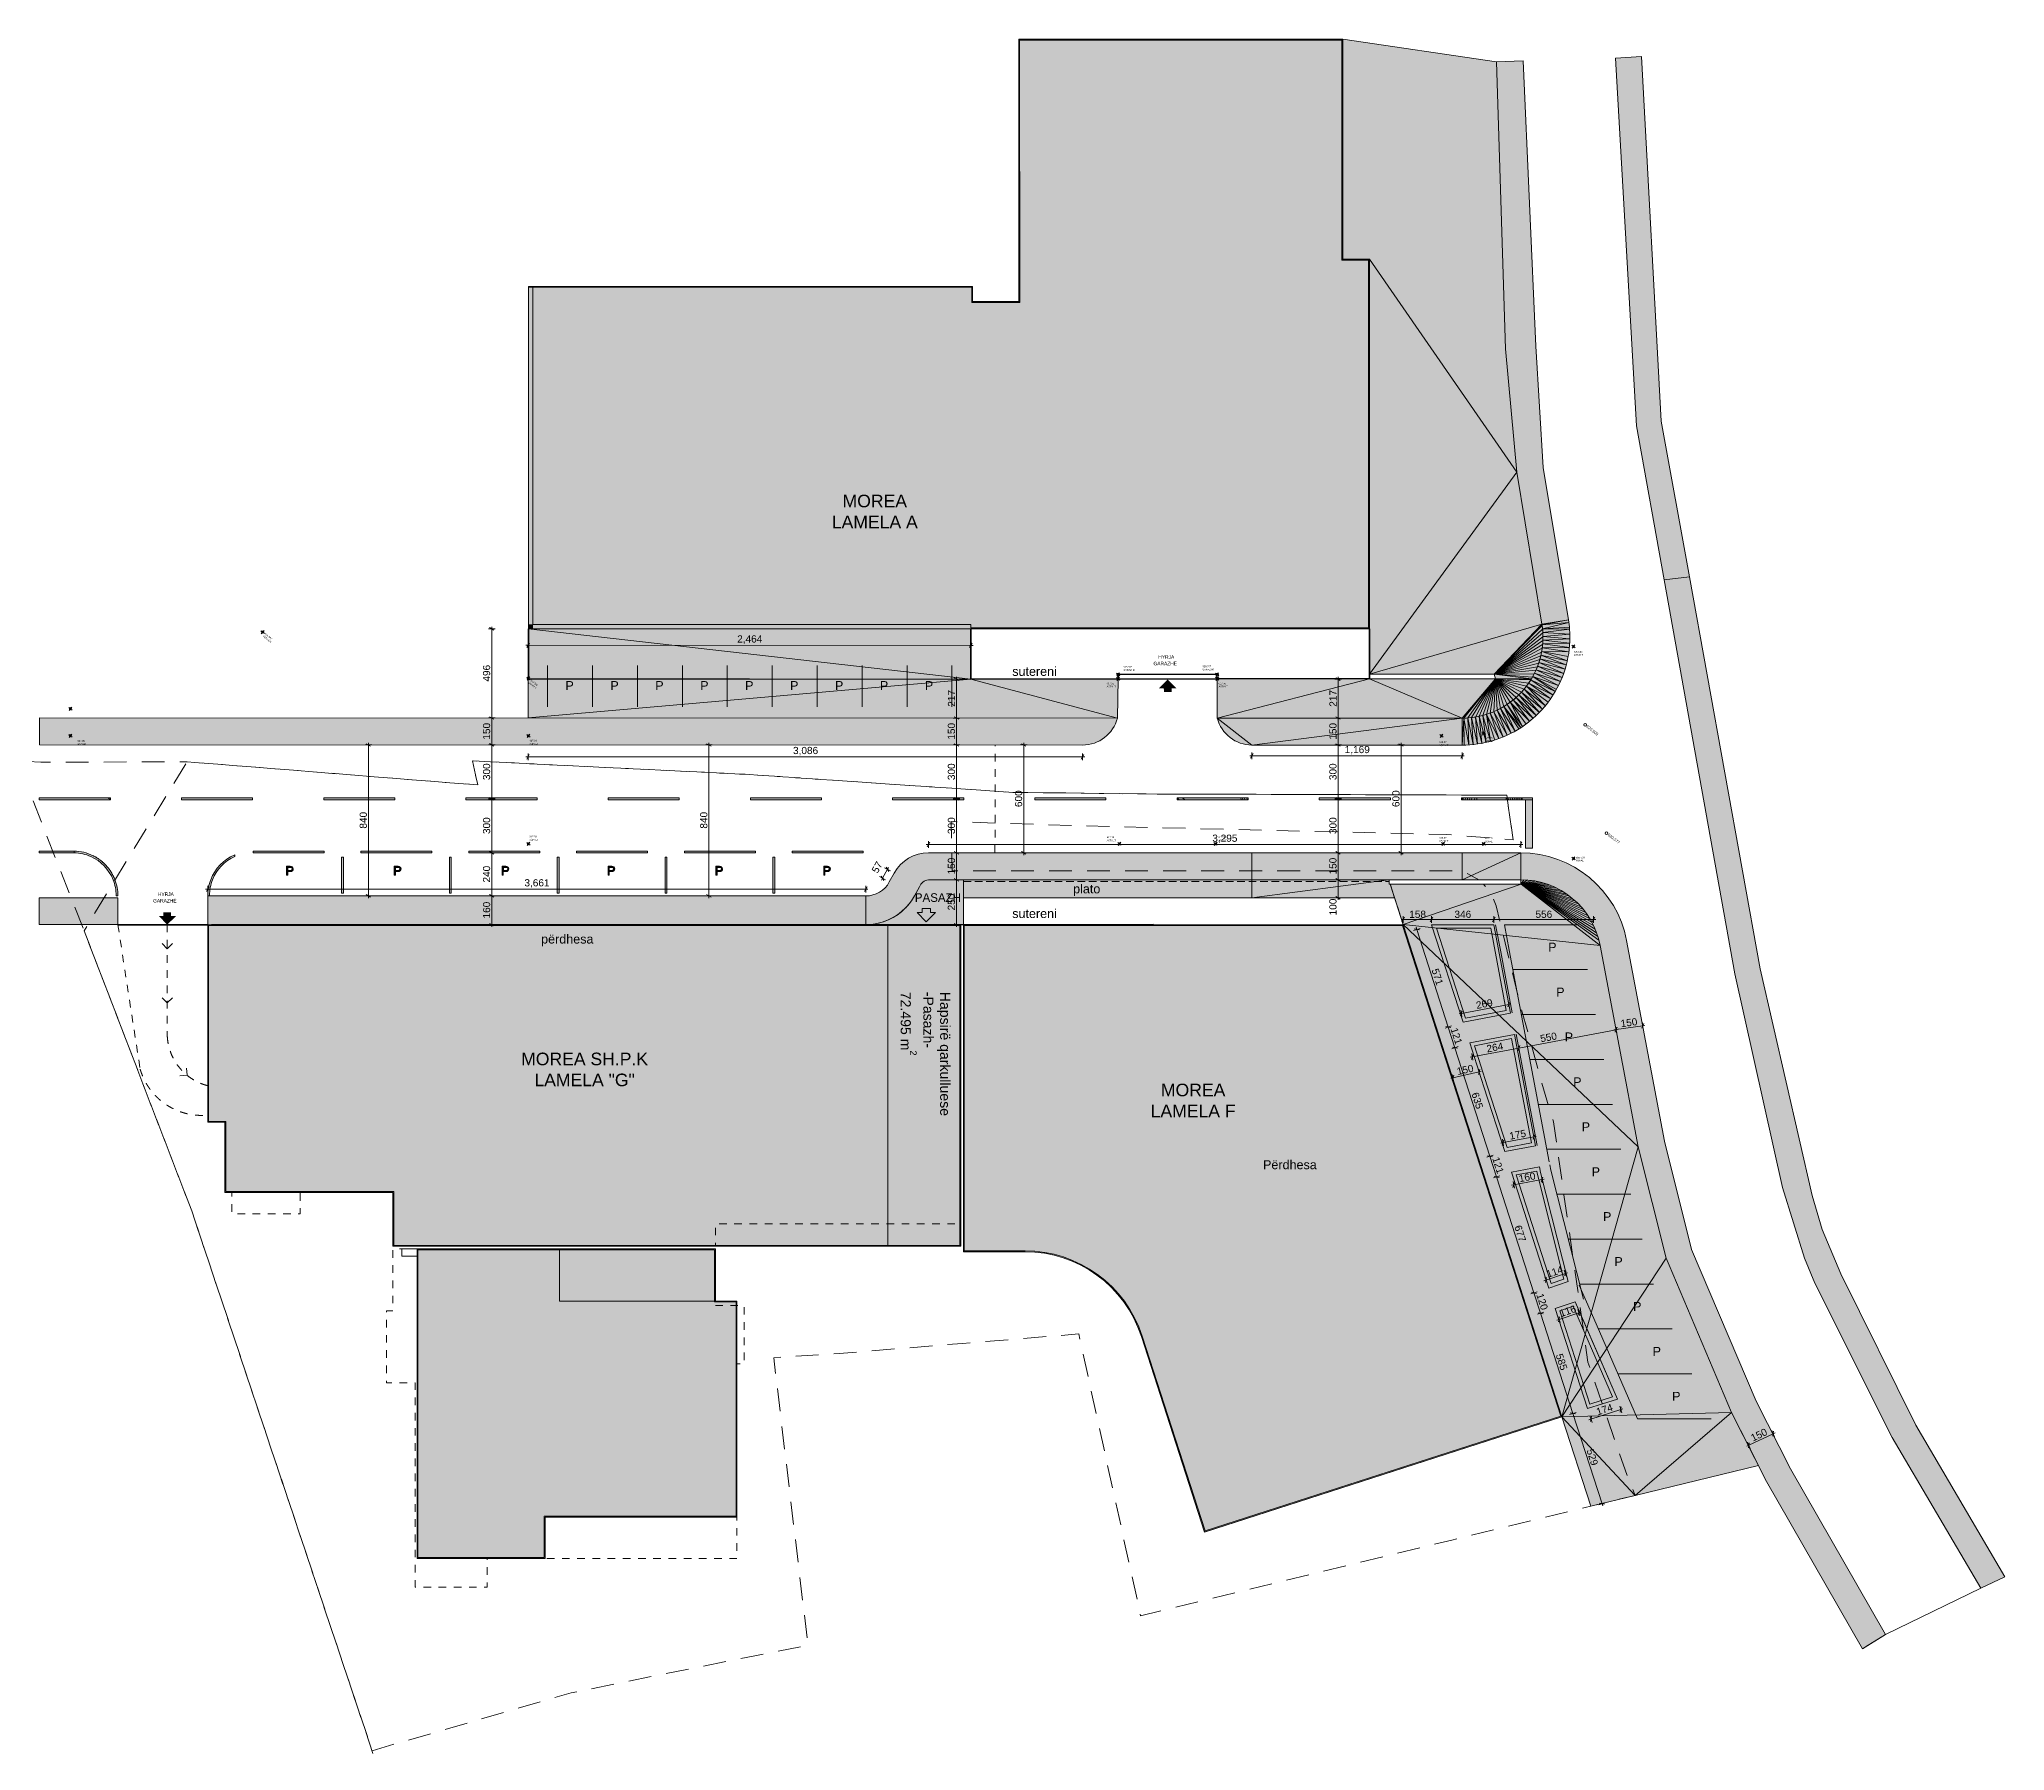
# Model space of a CAD drawing. Header units: millimetres. Extents: x -77118 to 73245, y -121155 to 61174.
# Drawn here: x -75896 to 33470, y -45973 to 49275 of the extents above; entities that cross this region are included whole.
import ezdxf

# ---------------------------------------------------------------- set-up
doc = ezdxf.new("R2010")
doc.units = ezdxf.units.MM
doc.header["$MEASUREMENT"] = 0
for name, pattern in [('ACAD_ISO03W100', [30000, 12000, -18000]), ('Dashed', [846.666667, 423.333333, -423.333333]), ('Hidden Line', [635, 423.333333, -211.666667]), ('Long Dashed', [2116.666603, 1269.999981, -846.666622]), ('Wipeout_Contour', [1000, 0, -1000])]:
    doc.linetypes.add(name, pattern=pattern)
for name, color, linetype, lineweight, true_color in [('2D Drafting - General_Pen_No__102', 7, 'Continuous', 13, 0xcccccc), ('A - Fill Ndertesat_Pen_No__104', 7, 'Continuous', 13, 0x96e196), ('A - Fill zone_Pen_No__102', 7, 'Continuous', 13, 0xcccccc), ('A - Fill zone_Pen_No__39', 7, 'Continuous', 35, 0xffd5aa), ('A - Fleta_Pen_No__82', 7, 'Continuous', 20, 0xaaaaaa), ('A - Kati 1 polyline_Pen_No__106', 171, 'Continuous', 13, 0xaaaaff), ('A - Parcelat_Pen_No__102', 7, 'Continuous', 13, 0xcccccc), ('A - Zonimi_Pen_No__161', 7, 'Continuous', 13, 0x6a6a6a), ('Drawing & Figure_Pen_No__106', 171, 'Continuous', 13, 0xaaaaff), ('Drawing & Figure_Pen_No__161', 7, 'Continuous', 13, 0x6a6a6a), ('Drawing & Figure_Pen_No__82', 7, 'Continuous', 20, 0xaaaaaa), ('New_2D Drafting - General_Pen_No__102', 7, 'Continuous', 13, 0xcccccc), ('New_A - Kati 1 polyline_Pen_No__106', 171, 'Continuous', 13, 0xaaaaff), ('New_Dimensioning - General_Pen_No__145', 7, 'Continuous', 20, 0x0077b0), ('New_Dimensioning - General_Pen_No__166', 7, 'Continuous', 13, 0x97cbff), ('New_Drawing & Figure_Pen_No__102', 7, 'Continuous', 13, 0xcccccc), ('New_Drawing & Figure_Pen_No__214', 7, 'Continuous', 0, 0xe8e8e8), ('New_Drawing & Figure_Pen_No__3', 7, 'Continuous', 18, 0xff6600), ('New_Drawing & Figure_Pen_No__4', 7, 'Continuous', 20, 0x029e21), ('New_Drawing & Figure_Pen_No__5', 7, 'Continuous', 25, 0x40a5ff), ('New_Drawing & Figure_Pen_No__82', 7, 'Continuous', 20, 0xaaaaaa), ('New_Site & Landscape - Terrain_Pen_No__102', 7, 'Continuous', 13, 0xcccccc), ('New_Site & Landscape - Terrain_Pen_No__82', 7, 'Continuous', 20, 0xaaaaaa), ('New_Structural - Bearing_Pen_No__103', 7, 'Continuous', 13, 0xffcc99), ('New_Structural - Bearing_Pen_No__107', 7, 'Continuous', 13, 0xaaaaaa), ('New_Structural - Bearing_Pen_No__159', 7, 'Continuous', 0, 0x97c9ff), ('New_Structural - Bearing_Pen_No__160', 7, 'Continuous', 20, 0xb4a35c), ('New_Structural - Bearing_Pen_No__179', 7, 'Continuous', 13, 0xb7d9ff), ('New_Structural - Bearing_Pen_No__81', 7, 'Continuous', 20, 0x6a6a6a)]:
    doc.layers.add(name, color=color, linetype=linetype, lineweight=lineweight, true_color=true_color)
for name, color, linetype, lineweight in [('A - Fill zone_Pen_No__2', 8, 'Continuous', 15), ('A - Kati 1 polyline_Pen_No__101', 252, 'Continuous', 13), ('A - Kati 1 polyline_Pen_No__75', 6, 'Continuous', 20), ('New_Drawing & Figure_Pen_No__2', 8, 'Continuous', 15), ('New_Drawing & Figure_Pen_No__6', 5, 'Continuous', 35), ('New_Drawing & Figure_Pen_No__7', 7, 'Continuous', 35), ('New_Structural - Bearing_Pen_No__101', 252, 'Continuous', 13)]:
    doc.layers.add(name, color=color, linetype=linetype, lineweight=lineweight)
for name, color, linetype in [('A - Zonimi', 7, 'Continuous'), ('New_Dimensioning - General', 7, 'Continuous'), ('New_Site & Landscape - Terrain', 7, 'Continuous'), ('New_Structural - Bearing', 7, 'Continuous')]:
    doc.layers.add(name, color=color, linetype=linetype)
doc.styles.add('GENERATED_STYLE_1', font='arial.ttf')
doc.styles.add('GENERATED_STYLE_2', font='GOTHIC.TTF')
doc.dimstyles.new('GENERATED_STYLE__1', dxfattribs={"dimtxt": 400, "dimasz": 190, "dimexe": 0.18, "dimexo": 100000, "dimgap": 0, "dimtad": 1, "dimdec": 0, "dimlfac": 0.1, "dimzin": 0, "dimdsep": 46, "dimtxsty": 'GENERATED_STYLE_1', "dimblk": 'ARROWHEAD_2', "dimblk1": 'ARROWHEAD_2', "dimblk2": 'ARROWHEAD_2', "dimcen": 0.09, "dimclrd": 256, "dimclre": 256, "dimclrt": 256, "dimadec": 0, "dimazin": 0, "dimtfac": 1, "dimtdec": 4, "dimtmove": 0, "dimatfit": 3, "dimfxl": 0, "dimtolj": 1, "dimtzin": 0, "dimarcsym": 0})
doc.dimstyles.new('GENERATED_STYLE__2', dxfattribs={"dimtxt": 400, "dimasz": 190, "dimexe": 0.18, "dimexo": 100000, "dimgap": 0, "dimtad": 1, "dimtih": 1, "dimtoh": 1, "dimdec": 0, "dimlfac": 0.1, "dimzin": 0, "dimdsep": 46, "dimtxsty": 'GENERATED_STYLE_1', "dimblk": 'ARROWHEAD_2', "dimblk1": 'ARROWHEAD_2', "dimblk2": 'ARROWHEAD_2', "dimcen": 0.09, "dimclrd": 256, "dimclre": 256, "dimclrt": 256, "dimadec": 0, "dimazin": 0, "dimtfac": 1, "dimtdec": 4, "dimtmove": 0, "dimatfit": 3, "dimfxl": 0, "dimtolj": 1, "dimtzin": 0, "dimarcsym": 0})
doc.dimstyles.new('GENERATED_STYLE__3', dxfattribs={"dimtxt": 400, "dimasz": 190, "dimexe": 0.18, "dimexo": 100000, "dimgap": 0, "dimtad": 1, "dimdec": 0, "dimlfac": 0.1, "dimzin": 0, "dimdsep": 46, "dimtxsty": 'GENERATED_STYLE_1', "dimblk": 'ARROWHEAD_2', "dimblk1": 'ARROWHEAD_2', "dimblk2": 'ARROWHEAD_2', "dimcen": 0.09, "dimclrd": 256, "dimclre": 256, "dimclrt": 256, "dimadec": 0, "dimazin": 0, "dimtfac": 1, "dimtdec": 4, "dimtmove": 2, "dimatfit": 3, "dimfxl": 0, "dimtolj": 1, "dimtzin": 0, "dimarcsym": 0})

msp = doc.modelspace()

# ---------------------------------------------------------------- texts
at = {"layer": 'A - Fill zone_Pen_No__102', "color": 254, "lineweight": 13, "true_color": 0xcccccc, "insert": (-27969, -3736.5), "char_height": 560, "attachment_point": 7, "rotation": 270, "style": 'GENERATED_STYLE_1'}
msp.add_mtext('{\\fArial|b0|i0|c0|p34;Hapsirë qarkulluese^M-Pasazh-^M72.495 m{\\H0.66x;\\S2^  ;}}', dxfattribs=at)
at = {"layer": 'A - Fleta_Pen_No__82', "color": 253, "linetype": 'Continuous', "lineweight": 20, "true_color": 0xaaaaaa, "insert": (-27177.5, 1261.8), "char_height": 480, "attachment_point": 7, "style": 'GENERATED_STYLE_2'}
msp.add_mtext('\\A1;{\\pql;\\fCentury Gothic|b0|i0|c0|p34;PASAZH}', dxfattribs=at)
at = {"layer": 'Drawing & Figure_Pen_No__106', "color": 161, "linetype": 'Continuous', "lineweight": 13, "true_color": 0xaaaaff, "char_height": 500, "attachment_point": 8, "rotation": 359.995493, "style": 'GENERATED_STYLE_1'}
for s, insert in [('\\A1;{\\pqc;\\fArial|b0|i0|c0|p34;sutereni}', (-20515, 13840.2)), ('\\A1;{\\pqc;\\fArial|b0|i0|c0|p34;plato}', (-17610.8, 1594.4)), ('\\A1;{\\pqc;\\fArial|b0|i0|c0|p34;sutereni}', (-20515, 362.8)), ('\\A1;{\\pqc;\\fArial|b0|i0|c0|p34;Përdhesa}', (-6305.5, -13616.4))]:
    msp.add_mtext(s, dxfattribs=dict(at, insert=insert))
at = {"layer": 'Drawing & Figure_Pen_No__106', "color": 161, "linetype": 'Continuous', "lineweight": 13, "true_color": 0xaaaaff, "char_height": 500, "attachment_point": 8, "style": 'GENERATED_STYLE_1'}
for insert in [(-46387.6, 13056.4), (-43887.6, 13056.4), (-41387.6, 13056.4), (-38887.6, 13056.4), (-36387.6, 13056.4), (-33887.6, 13056.4), (-31387.6, 13056.4), (-28887.6, 13056.4), (-26387.6, 13056.4), (-61964.7, 2755.7), (-55964.7, 2755.7), (-49964.7, 2755.7), (-44072.6, 2755.7), (-38072.6, 2755.7), (-32072.6, 2755.7), (8298.1, -1500.7), (8744, -4000.7), (9216.9, -6500.7), (9689.9, -9000.7), (10162.8, -11500.7), (10717.8, -14000.7), (11349.7, -16500.7), (11981.5, -19000.7), (13023.1, -21500.7), (14110, -24000.7), (15196.8, -26500.7)]:
    msp.add_mtext('\\A1;{\\pqc;\\fArial|b0|i0|c0|p34;P}', dxfattribs=dict(at, insert=insert))
at = {"layer": 'Drawing & Figure_Pen_No__161', "color": 251, "linetype": 'Continuous', "lineweight": 13, "true_color": 0x6a6a6a, "char_height": 700, "attachment_point": 8, "rotation": 359.995493, "style": 'GENERATED_STYLE_1'}
for s, insert in [('\\A1;{\\pqc;\\fArial|b0|i0|c0|p34;MOREA\\P\\pqc;\\fArial|b0|i0|c0|p34;LAMELA\\fArial|b0|i0|c0|p34; A\\P\\pqc;\\fArial|b0|i0|c0|p34;}', (-29404.5, 22062)), ('\\A1;{\\pqc;\\fArial|b0|i0|c0|p34;MOREA SH.P.K\\P\\pqc;\\fArial|b0|i0|c0|p34;LAMELA \\fArial|b0|i0|c0|p34;"G"\\P\\pqc;\\fArial|b0|i0|c0|p34;}', (-45552.3, -8999.8)), ('\\A1;{\\pqc;\\fArial|b0|i0|c0|p34;MOREA\\P\\pqc;\\fArial|b0|i0|c0|p34;LAMELA F\\P\\pqc;\\fArial|b0|i0|c0|p34;}', (-11690.1, -10717.5))]:
    msp.add_mtext(s, dxfattribs=dict(at, insert=insert))
at = {"layer": 'New_Drawing & Figure_Pen_No__2', "color": 8, "linetype": 'Continuous', "lineweight": 15, "char_height": 156, "attachment_point": 7, "rotation": 321.229639, "style": 'GENERATED_STYLE_1'}
for s, insert in [('\\A1;{\\pql;\\fArial|b0|i0|c0|p34;620.509}', (10165.8, 11000.4)), ('\\A1;{\\pql;\\fArial|b0|i0|c0|p34;620.577}', (11357.2, 4973.3))]:
    msp.add_mtext(s, dxfattribs=dict(at, insert=insert))
at = {"layer": 'New_Drawing & Figure_Pen_No__214', "color": 254, "linetype": 'Continuous', "lineweight": 0, "true_color": 0xe8e8e8, "char_height": 96, "attachment_point": 7, "style": 'GENERATED_STYLE_1'}
for s, insert, rotation in [('\\A1;{\\pql;\\fArial|b0|i0|c0|p34;TERREN}', (-63467.1, 16031.1), 321.229639), ('\\A1;{\\pql;\\fArial|b0|i0|c0|p34;616.987}', (-63361.1, 16163), 321.229639), ('\\A1;{\\pql;\\fArial|b0|i0|c0|p34;GARAZHA}', (-15572.3, 14123.9), 0.00566), ('\\A1;{\\pql;\\fArial|b0|i0|c0|p34;618.007}', (-15572.3, 14295.6), 0.00566), ('\\A1;{\\pql;\\fArial|b0|i0|c0|p34;618.007}', (-11171.1, 14327.8), 0.00566), ('\\A1;{\\pql;\\fArial|b0|i0|c0|p34;GARAZHA}', (-11171.1, 14156), 0.00566), ('\\A1;{\\pql;\\fArial|b0|i0|c0|p34;ASFALT}', (9497.9, 14964.6), 0.00566), ('\\A1;{\\pql;\\fArial|b0|i0|c0|p34;620.586}', (9497.8, 15136.4), 0.00566), ('\\A1;{\\pql;\\fArial|b0|i0|c0|p34;OBJEKT}', (-48685.1, 13437.6), 321.229639), ('\\A1;{\\pql;\\fArial|b0|i0|c0|p34;617.986}', (-48577.6, 13571.5), 321.229639), ('\\A1;{\\pql;\\fArial|b0|i0|c0|p34;ASFALT}', (-16499.4, 13202.4), 0.00566), ('\\A1;{\\pql;\\fArial|b0|i0|c0|p34;617.95}', (-16499.4, 13374.1), 0.00566), ('\\A1;{\\pql;\\fArial|b0|i0|c0|p34;ASFALT}', (-10271.2, 13203), 0.00566), ('\\A1;{\\pql;\\fArial|b0|i0|c0|p34;617.95}', (-10271.2, 13374.8), 0.00566), ('\\A1;{\\pql;\\fArial|b0|i0|c0|p34;ASFALT}', (-73772.5, 10015.9), 0.00566), ('\\A1;{\\pql;\\fArial|b0|i0|c0|p34;617.85}', (-73772.5, 10187.6), 0.00566), ('\\A1;{\\pql;\\fArial|b0|i0|c0|p34;ASFALT}', (-48623.8, 10018.4), 0.00566), ('\\A1;{\\pql;\\fArial|b0|i0|c0|p34;617.90}', (-48623.8, 10190.1), 0.00566), ('\\A1;{\\pql;\\fArial|b0|i0|c0|p34;ASFALT}', (1997.7, 9933.3), 0.00566), ('\\A1;{\\pql;\\fArial|b0|i0|c0|p34;619.87}', (1997.7, 10105.1), 0.00566), ('\\A1;{\\pql;\\fArial|b0|i0|c0|p34;ASFALT}', (4548.7, 10172.3), 0.00566), ('\\A1;{\\pql;\\fArial|b0|i0|c0|p34;620.23}', (4548.7, 10343.9), 0.00566), ('\\A1;{\\pql;\\fArial|b0|i0|c0|p34;ASFALT}', (-48623.3, 4679.7), 0.00566), ('\\A1;{\\pql;\\fArial|b0|i0|c0|p34;617.90}', (-48623.3, 4851.4), 0.00566), ('\\A1;{\\pql;\\fArial|b0|i0|c0|p34;ASFALT}', (-16498.5, 4644.7), 0.00566), ('\\A1;{\\pql;\\fArial|b0|i0|c0|p34;617.95}', (-16498.6, 4816.4), 0.00566), ('\\A1;{\\pql;\\fArial|b0|i0|c0|p34;ASFALT}', (-10270.4, 4645.3), 0.00566), ('\\A1;{\\pql;\\fArial|b0|i0|c0|p34;617.95}', (-10270.4, 4817.1), 0.00566), ('\\A1;{\\pql;\\fArial|b0|i0|c0|p34;ASFALT}', (1998.2, 4609.9), 0.00566), ('\\A1;{\\pql;\\fArial|b0|i0|c0|p34;619.87}', (1998.2, 4781.7), 0.00566), ('\\A1;{\\pql;\\fArial|b0|i0|c0|p34;ASFALT}', (4549.3, 4585.9), 0.00566), ('\\A1;{\\pql;\\fArial|b0|i0|c0|p34;620.23}', (4549.2, 4757.4), 0.00566), ('\\A1;{\\pql;\\fArial|b0|i0|c0|p34;ASFALT}', (9613, 3522.9), 0.00566), ('\\A1;{\\pql;\\fArial|b0|i0|c0|p34;620.586}', (9613, 3694.7), 0.00566)]:
    msp.add_mtext(s, dxfattribs=dict(at, insert=insert, rotation=rotation))
at = {"layer": 'New_Drawing & Figure_Pen_No__3', "color": 30, "linetype": 'Continuous', "lineweight": 18, "true_color": 0xff6600, "char_height": 196, "attachment_point": 7, "rotation": 0.00566, "style": 'GENERATED_STYLE_2'}
for s, insert in [('\\A1;{\\pql;\\fCentury Gothic|b0|i0|c0|p34;GARAZHË}', (-13897.5, 14433.4)), ('\\A1;{\\pql;\\fCentury Gothic|b0|i0|c0|p34;HYRJA}', (-13627.8, 14796.4)), ('\\A1;{\\pql;\\fCentury Gothic|b0|i0|c0|p34;GARAZHË}', (-69565.2, 1230.7)), ('\\A1;{\\pql;\\fCentury Gothic|b0|i0|c0|p34;HYRJA}', (-69295.4, 1593.7))]:
    msp.add_mtext(s, dxfattribs=dict(at, insert=insert))

# ---------------------------------------------------------------- blocks, each defined once
blk = doc.blocks.new('Mesh_1', base_point=(22749, -15074))
at = {"layer": 'New_Site & Landscape - Terrain_Pen_No__102', "linetype": 'Continuous', "lineweight": 0, "true_color": 0x333333}
blk.add_hatch(color=250, dxfattribs=at).paths.add_polyline_path([(22749, -15074), (19871, -2463), (15923, 19365), (14358, 28018), (13265, 48316), (11813, 48233), (12973, 27769), (14517, 19184), (18456, -2732), (21113, -14620), (22336, -18556), (22905, -19953), (27203, -28538), (32142, -36932), (33470, -36292), (28523, -27858), (24355, -19437), (23305, -16958)])
at = {"layer": 'New_Site & Landscape - Terrain_Pen_No__82', "color": 253, "linetype": 'Continuous', "lineweight": 20, "true_color": 0xaaaaaa, "flags": 128}
blk.add_lwpolyline([(22749, -15074), (19871, -2463), (15923, 19365), (14358, 28018), (13265, 48316), (11813, 48233), (12973, 27769), (14517, 19184), (18456, -2732), (21113, -14620), (22336, -18556), (22905, -19953), (27203, -28538), (32142, -36932), (33470, -36292), (28523, -27858), (24355, -19437), (23305, -16958)], close=True, dxfattribs=at)
blk = doc.blocks.new('Mesh_2', base_point=(-10346, 11498))
at = {"layer": 'New_Site & Landscape - Terrain_Pen_No__82', "linetype": 'Continuous', "lineweight": 0, "true_color": 0x2a2a2a}
blk.add_hatch(color=250, dxfattribs=at).paths.add_polyline_path([(-10346, 11498, 0.3418856), (-8418, 9997), (3274, 9995, 0.1446937), (6536, 10958, 0.1179152), (8462, 12979, 0.1514349), (9259, 16441, 0.0223537), (9195, 16974), (7796, 25437), (7372, 32202), (6682, 48071), (5193, 48024), (5699, 32051), (6316, 25192), (7715, 16729, -0.4631223), (3274, 11495)])
at = {"layer": 'New_Site & Landscape - Terrain_Pen_No__102', "color": 254, "linetype": 'Continuous', "lineweight": 13, "true_color": 0xcccccc}
for p, q in [((9195, 16974), (7715, 16729)), ((9195, 16974), (7724, 16682)), ((9221, 16809), (7724, 16682)), ((9221, 16809), (7751, 16472)), ((9249, 16564), (7751, 16472)), ((9259, 16441), (7751, 16472)), ((9259, 16441), (7769, 16260)), ((9249, 15423), (7738, 15411)), ((9220, 15178), (7738, 15411)), ((9267, 15668), (7761, 15622)), ((9249, 15423), (7761, 15622)), ((9274, 16161), (7769, 16260)), ((9276, 15915), (7774, 15835)), ((9267, 15668), (7774, 15835)), ((9274, 16161), (7776, 16047)), ((9276, 15915), (7776, 16047)), ((8929, 13983), (7478, 14383)), ((8842, 13752), (7478, 14383)), ((9007, 14217), (7549, 14583)), ((8929, 13983), (7549, 14583)), ((9075, 14453), (7611, 14786)), ((9007, 14217), (7611, 14786)), ((9133, 14693), (7663, 14992)), ((9075, 14453), (7663, 14992)), ((9133, 14693), (7706, 15201)), ((9182, 14934), (7706, 15201)), ((9220, 15178), (7706, 15201)), ((7910, 12183), (6859, 13272)), ((8207, 12576), (6859, 13272)), ((8063, 12377), (6859, 13272)), ((8344, 12782), (6984, 13444)), ((8207, 12576), (6984, 13444)), ((8462, 12979), (7100, 13622)), ((8344, 12782), (7100, 13622)), ((8639, 13303), (7208, 13805)), ((8524, 13085), (7208, 13805)), ((8462, 12979), (7208, 13805)), ((8745, 13526), (7307, 13993)), ((8639, 13303), (7307, 13993)), ((8842, 13752), (7397, 14186)), ((8745, 13526), (7397, 14186)), ((6221, 10767), (5417, 12036)), ((6004, 10650), (5417, 12036)), ((5601, 12141), (6536, 10958)), ((6433, 10892), (5601, 12141)), ((6221, 10767), (5601, 12141)), ((6639, 11025), (5781, 12256)), ((6536, 10958), (5781, 12256)), ((7036, 11318), (5954, 12378)), ((6841, 11168), (5954, 12378)), ((6639, 11025), (5954, 12378)), ((7225, 11477), (6122, 12509)), ((7036, 11318), (6122, 12509)), ((7407, 11642), (6284, 12647)), ((7225, 11477), (6284, 12647)), ((7582, 11816), (6438, 12793)), ((7407, 11642), (6438, 12793)), ((7750, 11996), (6586, 12946)), ((7582, 11816), (6586, 12946)), ((7910, 12183), (6726, 13105)), ((7750, 11996), (6726, 13105)), ((-10346, 11498), (-8418, 9997)), ((-8418, 9997), (3274, 11495)), ((3274, 9995), (3380, 11495)), ((3274, 9995), (3274, 11495)), ((3643, 10005), (3380, 11495)), ((3397, 9995), (3380, 11495)), ((3889, 10025), (3593, 11505)), ((3643, 10005), (3593, 11505)), ((4133, 10055), (3805, 11525)), ((3889, 10025), (3805, 11525)), ((4377, 10096), (4015, 11555)), ((4133, 10055), (4015, 11555)), ((4618, 10146), (4224, 11595)), ((4377, 10096), (4224, 11595)), ((4857, 10206), (4431, 11645)), ((4618, 10146), (4431, 11645)), ((5326, 10355), (4635, 11704)), ((5093, 10276), (4635, 11704)), ((4857, 10206), (4635, 11704)), ((5556, 10444), (4836, 11773)), ((5326, 10355), (4836, 11773)), ((5782, 10543), (5034, 11851)), ((5556, 10444), (5034, 11851)), ((6004, 10650), (5227, 11939)), ((5782, 10543), (5227, 11939))]:
    blk.add_line(p, q, dxfattribs=at)
at = {"layer": 'New_Site & Landscape - Terrain_Pen_No__82', "color": 253, "linetype": 'Continuous', "lineweight": 20, "true_color": 0xaaaaaa, "flags": 128}
blk.add_lwpolyline([(-10346, 11498, 0.3418856), (-8418, 9997), (3274, 9995, 0.1446937), (6536, 10958, 0.1179152), (8462, 12979, 0.1514349), (9259, 16441, 0.0223537), (9195, 16974), (7796, 25437), (7372, 32202), (6682, 48071), (5193, 48024), (5699, 32051), (6316, 25192), (7715, 16729, -0.4631223), (3274, 11495)], format="xyb", close=True, dxfattribs=at)
blk = doc.blocks.new('Mesh_3', base_point=(-75894, 11512))
at = {"layer": 'New_Site & Landscape - Terrain_Pen_No__82', "linetype": 'Continuous', "lineweight": 0, "true_color": 0x2a2a2a}
blk.add_hatch(color=250, dxfattribs=at).paths.add_polyline_path([(-75894, 11512), (-75894, 10012), (-17841, 9999, 0.3419987), (-15904, 11499)])
at = {"layer": 'New_Site & Landscape - Terrain_Pen_No__82', "color": 253, "linetype": 'Continuous', "lineweight": 20, "true_color": 0xaaaaaa, "flags": 128}
blk.add_lwpolyline([(-75894, 11512), (-75894, 10012), (-17841, 9999, 0.3419987), (-15904, 11499)], format="xyb", close=True, dxfattribs=at)
blk = doc.blocks.new('Mesh_4', base_point=(-71525, 1495))
at = {"layer": 'New_Site & Landscape - Terrain_Pen_No__82', "linetype": 'Continuous', "lineweight": 0, "true_color": 0x2a2a2a}
blk.add_hatch(color=250, dxfattribs=at).paths.add_polyline_path([(-71525, 1495), (-75896, 1500), (-75896, 0), (-71524, 0)])
at = {"layer": 'New_Site & Landscape - Terrain_Pen_No__82', "color": 253, "linetype": 'Continuous', "lineweight": 20, "true_color": 0xaaaaaa, "flags": 128}
blk.add_lwpolyline([(-71525, 1495), (-75896, 1500), (-75896, 0), (-71524, 0)], close=True, dxfattribs=at)
blk = doc.blocks.new('Mesh_5', base_point=(-66524, 1600))
at = {"layer": 'New_Site & Landscape - Terrain_Pen_No__82', "linetype": 'Continuous', "lineweight": 0, "true_color": 0x2a2a2a}
blk.add_hatch(color=250, dxfattribs=at).paths.add_polyline_path([(-66524, 1600), (-66524, 0), (-29900, 0, 0.2006856), (-27696, 930, 0.003388), (-27667, 960, 0.0030022), (-27641, 987, 0.0035461), (-27612, 1020, 0.0040643), (-27578, 1057, 0.0045478), (-27541, 1100, 0.0049888), (-27502, 1148, 0.0053804), (-27461, 1200, 0.0057171), (-27418, 1256, 0.0059946), (-27374, 1317, 0.0062097), (-27331, 1380, 0.0063599), (-27288, 1446, 0.0064438), (-27246, 1515, 0.0037275), (-27223, 1554, 0.0045591), (-27195, 1604), (-26921, 2101, -0.2732759), (-26416, 2500), (-8419, 2500), (3273, 2500), (6537, 2501, -0.3606592), (10959, -1166), (10961, -1165), (13076, -12371), (14625, -18566), (14791, -18958), (18272, -27148), (20222, -30993), (25560, -40296), (25725, -40192), (26832, -39497), (21542, -30280), (19633, -26515), (16051, -18087), (14542, -12050), (12434, -888, 0.3606592), (6537, 4001), (3273, 4000), (-8419, 4000), (-26416, 3999, 0.2732759), (-28322, 2873), (-28596, 2376, -0.2732833), (-29910, 1600)])
at = {"layer": 'New_Site & Landscape - Terrain_Pen_No__102', "color": 254, "linetype": 'Continuous', "lineweight": 13, "true_color": 0xcccccc}
for p, q in [((-8419, 2500), (-8419, 4000)), ((3273, 2500), (6537, 4001)), ((3273, 2500), (3273, 4000)), ((6537, 2501), (6537, 4001)), ((-29900, 0), (-29910, 1600))]:
    blk.add_line(p, q, dxfattribs=at)
at = {"layer": 'New_Site & Landscape - Terrain_Pen_No__82', "color": 253, "linetype": 'Continuous', "lineweight": 20, "true_color": 0xaaaaaa, "flags": 128}
blk.add_lwpolyline([(-66524, 1600), (-66524, 0), (-29900, 0, 0.2006856), (-27696, 930, 0.003388), (-27667, 960, 0.0030022), (-27641, 987, 0.0035461), (-27612, 1020, 0.0040643), (-27578, 1057, 0.0045478), (-27541, 1100, 0.0049888), (-27502, 1148, 0.0053804), (-27461, 1200, 0.0057171), (-27418, 1256, 0.0059946), (-27374, 1317, 0.0062097), (-27331, 1380, 0.0063599), (-27288, 1446, 0.0064438), (-27246, 1515, 0.0037275), (-27223, 1554, 0.0045591), (-27195, 1604), (-26921, 2101, -0.2732759), (-26416, 2500), (-8419, 2500), (3273, 2500), (6537, 2501, -0.3606592), (10959, -1166), (10961, -1165), (13076, -12371), (14625, -18566), (14791, -18958), (18272, -27148), (20222, -30993), (25560, -40296), (25725, -40192), (26832, -39497), (21542, -30280), (19633, -26515), (16051, -18087), (14542, -12050), (12434, -888, 0.3606592), (6537, 4001), (3273, 4000), (-8419, 4000), (-26416, 3999, 0.2732759), (-28322, 2873), (-28596, 2376, -0.2732833), (-29910, 1600)], format="xyb", close=True, dxfattribs=at)
blk = doc.blocks.new('Mesh_6', base_point=(-29886, 0))
at = {"layer": 'New_Site & Landscape - Terrain_Pen_No__82', "linetype": 'Continuous', "lineweight": 0, "true_color": 0x2a2a2a}
blk.add_hatch(color=250, dxfattribs=at).paths.add_polyline_path([(-29886, 0), (-29900, 0, 0.0011718)])
at = {"layer": 'New_Site & Landscape - Terrain_Pen_No__82', "color": 253, "linetype": 'Continuous', "lineweight": 20, "true_color": 0xaaaaaa, "flags": 128}
blk.add_lwpolyline([(-29886, 0), (-29900, 0, 0.0011718)], format="xyb", close=True, dxfattribs=at)
blk = doc.blocks.new('Mesh_7', base_point=(-29808, 2))
at = {"layer": 'New_Site & Landscape - Terrain_Pen_No__82', "linetype": 'Continuous', "lineweight": 0, "true_color": 0x2a2a2a}
blk.add_hatch(color=250, dxfattribs=at).paths.add_polyline_path([(-29808, 2), (-29886, 0, 0.0062932)])
at = {"layer": 'New_Site & Landscape - Terrain_Pen_No__82', "color": 253, "linetype": 'Continuous', "lineweight": 20, "true_color": 0xaaaaaa, "flags": 128}
blk.add_lwpolyline([(-29808, 2), (-29886, 0, 0.0062932)], format="xyb", close=True, dxfattribs=at)
blk = doc.blocks.new('Mesh_8', base_point=(-29770, 3))
at = {"layer": 'New_Site & Landscape - Terrain_Pen_No__82', "linetype": 'Continuous', "lineweight": 0, "true_color": 0x2a2a2a}
blk.add_hatch(color=250, dxfattribs=at).paths.add_polyline_path([(-29770, 3), (-29808, 2, 0.003017)])
at = {"layer": 'New_Site & Landscape - Terrain_Pen_No__82', "color": 253, "linetype": 'Continuous', "lineweight": 20, "true_color": 0xaaaaaa, "flags": 128}
blk.add_lwpolyline([(-29770, 3), (-29808, 2, 0.003017)], format="xyb", close=True, dxfattribs=at)
blk = doc.blocks.new('Mesh_9', base_point=(-726, 2250))
at = {"layer": 'New_Site & Landscape - Terrain_Pen_No__82', "linetype": 'Continuous', "lineweight": 0, "true_color": 0x2a2a2a}
blk.add_hatch(color=250, dxfattribs=at).paths.add_polyline_path([(-726, 2250), (-300, 931), (0, 0), (8832, -27395), (10435, -32367), (12915, -31763), (19767, -30096), (18272, -27148), (14791, -18958), (14625, -18566), (13076, -12371), (10959, -1166, 0.3606592), (6537, 2501), (6556, 2253)])
at = {"layer": 'New_Site & Landscape - Terrain_Pen_No__102', "color": 254, "linetype": 'Continuous', "lineweight": 13, "true_color": 0xcccccc}
for p, q in [((0, 0), (6556, 2253)), ((6708, 2499), (6556, 2253)), ((6921, 2486), (6556, 2253)), ((7132, 2462), (6556, 2253)), ((7342, 2429), (6556, 2253)), ((7550, 2386), (6556, 2253)), ((7756, 2334), (6556, 2253)), ((7960, 2271), (6556, 2253)), ((10891, -854), (6556, 2253)), ((10832, -650), (6556, 2253)), ((10763, -449), (6556, 2253)), ((10685, -251), (6556, 2253)), ((10598, -57), (6556, 2253)), ((10502, 133), (6556, 2253)), ((10397, 317), (6556, 2253)), ((10283, 497), (6556, 2253)), ((10161, 671), (6556, 2253)), ((10031, 839), (6556, 2253)), ((9893, 1001), (6556, 2253)), ((9747, 1156), (6556, 2253)), ((9595, 1304), (6556, 2253)), ((9269, 1578), (6556, 2253)), ((9097, 1703), (6556, 2253)), ((8920, 1820), (6556, 2253)), ((8737, 1928), (6556, 2253)), ((8549, 2028), (6556, 2253)), ((8356, 2118), (6556, 2253)), ((8160, 2199), (6556, 2253)), ((9435, 1445), (6556, 2253)), ((10959, -1166), (6556, 2253)), ((0, 0), (13076, -12371)), ((0, 0), (10959, -1166)), ((10959, -1166), (10891, -854)), ((8832, -27395), (13076, -12371)), ((8832, -27395), (14625, -18566)), ((8832, -27395), (18272, -27148)), ((12915, -31763), (18272, -27148)), ((8832, -27395), (12915, -31763))]:
    blk.add_line(p, q, dxfattribs=at)
at = {"layer": 'New_Site & Landscape - Terrain_Pen_No__82', "color": 253, "linetype": 'Continuous', "lineweight": 20, "true_color": 0xaaaaaa, "flags": 128}
blk.add_lwpolyline([(-726, 2250), (-300, 931), (0, 0), (8832, -27395), (10435, -32367), (12915, -31763), (19767, -30096), (18272, -27148), (14791, -18958), (14625, -18566), (13076, -12371), (10959, -1166, 0.3606592), (6537, 2501), (6556, 2253)], format="xyb", close=True, dxfattribs=at)
blk = doc.blocks.new('Mesh_10', base_point=(-27696, 930))
at = {"layer": 'New_Site & Landscape - Terrain_Pen_No__82', "linetype": 'Continuous', "lineweight": 0, "true_color": 0x2a2a2a}
blk.add_hatch(color=250, dxfattribs=at).paths.add_polyline_path([(-27696, 930, -0.1898041), (-29770, 3), (-24474, 0), (-24474, 1500), (-8419, 1500), (-484, 1500), (-806, 2500), (-8419, 2500), (-26416, 2500, 0.2732759), (-26921, 2101), (-27195, 1604, -0.0680334)])
at = {"layer": 'New_Site & Landscape - Terrain_Pen_No__102', "color": 254, "linetype": 'Continuous', "lineweight": 13, "true_color": 0xcccccc}
for q in [(-806, 2500), (-8419, 2500)]:
    blk.add_line((-8419, 1500), q, dxfattribs=at)
at = {"layer": 'New_Site & Landscape - Terrain_Pen_No__82', "color": 253, "linetype": 'Continuous', "lineweight": 20, "true_color": 0xaaaaaa, "flags": 128}
blk.add_lwpolyline([(-27696, 930, -0.1898041), (-29770, 3), (-24474, 0), (-24474, 1500), (-8419, 1500), (-484, 1500), (-806, 2500), (-8419, 2500), (-26416, 2500, 0.2732759), (-26921, 2101), (-27195, 1604, -0.0680334)], format="xyb", close=True, dxfattribs=at)
blk = doc.blocks.new('Mesh_11', base_point=(-3360, 49275))
at = {"layer": 'New_Site & Landscape - Terrain_Pen_No__82', "linetype": 'Continuous', "lineweight": 0, "true_color": 0x2a2a2a}
blk.add_hatch(color=250, dxfattribs=at).paths.add_polyline_path([(-3360, 49275), (-3365, 37040), (-1874, 37040), (-1874, 13934), (5052, 13939), (5135, 13689), (7140, 13690, 0.1772103), (7715, 16729), (6316, 25192), (5699, 32051), (5193, 48024)])
at = {"layer": 'New_Site & Landscape - Terrain_Pen_No__102', "color": 254, "linetype": 'Continuous', "lineweight": 13, "true_color": 0xcccccc}
for p, q in [((-1874, 37040), (6316, 25192)), ((-1874, 13934), (6316, 25192)), ((-1874, 13934), (7715, 16729)), ((5052, 13939), (7715, 16729)), ((5052, 13939), (7728, 16656)), ((5052, 13939), (7754, 16445)), ((5052, 13939), (7770, 16233)), ((5052, 13939), (7776, 16020)), ((5052, 13939), (7772, 15807)), ((5052, 13939), (7759, 15595)), ((5052, 13939), (7735, 15384)), ((5052, 13939), (7701, 15174)), ((5052, 13939), (7657, 14966)), ((5052, 13939), (7604, 14760)), ((5052, 13939), (7541, 14557)), ((5052, 13939), (7468, 14357)), ((5052, 13939), (7386, 14161)), ((5052, 13939), (7295, 13969)), ((5052, 13939), (7140, 13690)), ((5052, 13939), (7195, 13782))]:
    blk.add_line(p, q, dxfattribs=at)
at = {"layer": 'New_Site & Landscape - Terrain_Pen_No__82', "color": 253, "linetype": 'Continuous', "lineweight": 20, "true_color": 0xaaaaaa, "flags": 128}
blk.add_lwpolyline([(-3360, 49275), (-3365, 37040), (-1874, 37040), (-1874, 13934), (5052, 13939), (5135, 13689), (7140, 13690, 0.1772103), (7715, 16729), (6316, 25192), (5699, 32051), (5193, 48024)], format="xyb", close=True, dxfattribs=at)
blk = doc.blocks.new('Mesh_12', base_point=(-24055, 16462))
at = {"layer": 'New_Site & Landscape - Terrain_Pen_No__82', "linetype": 'Continuous', "lineweight": 0, "true_color": 0x2a2a2a}
blk.add_hatch(color=250, dxfattribs=at).paths.add_polyline_path([(-24055, 16462), (-48701, 16457), (-48701, 13647), (-48700, 11506), (-15904, 11499), (-15867, 13681), (-24057, 13668)])
at = {"layer": 'New_Site & Landscape - Terrain_Pen_No__102', "color": 254, "linetype": 'Continuous', "lineweight": 13, "true_color": 0xcccccc}
for p in [(-48701, 16457), (-48701, 13647), (-48700, 11506), (-15904, 11499)]:
    blk.add_line(p, (-24057, 13668), dxfattribs=at)
at = {"layer": 'New_Site & Landscape - Terrain_Pen_No__82', "color": 253, "linetype": 'Continuous', "lineweight": 20, "true_color": 0xaaaaaa, "flags": 128}
blk.add_lwpolyline([(-24055, 16462), (-48701, 16457), (-48701, 13647), (-48700, 11506), (-15904, 11499), (-15867, 13681), (-24057, 13668)], close=True, dxfattribs=at)
blk = doc.blocks.new('Mesh_13', base_point=(-10345, 13678))
at = {"layer": 'New_Site & Landscape - Terrain_Pen_No__82', "linetype": 'Continuous', "lineweight": 0, "true_color": 0x2a2a2a}
blk.add_hatch(color=250, dxfattribs=at).paths.add_polyline_path([(-10345, 13678), (-10346, 11498), (3274, 11495, 0.2642268), (7140, 13690), (5135, 13689), (-1874, 13684)])
at = {"layer": 'New_Site & Landscape - Terrain_Pen_No__102', "color": 254, "linetype": 'Continuous', "lineweight": 13, "true_color": 0xcccccc}
for p, q in [((-10346, 11498), (-1874, 13684)), ((3274, 11495), (-1874, 13684)), ((3274, 11495), (5135, 13689)), ((3380, 11495), (5135, 13689)), ((3593, 11505), (5135, 13689)), ((3805, 11525), (5135, 13689)), ((4015, 11555), (5135, 13689)), ((4224, 11595), (5135, 13689)), ((4431, 11645), (5135, 13689)), ((4635, 11704), (5135, 13689)), ((4836, 11773), (5135, 13689)), ((5034, 11851), (5135, 13689)), ((5227, 11939), (5135, 13689)), ((5601, 12141), (5135, 13689)), ((5781, 12256), (5135, 13689)), ((5954, 12378), (5135, 13689)), ((6122, 12509), (5135, 13689)), ((6284, 12647), (5135, 13689)), ((6438, 12793), (5135, 13689)), ((6586, 12946), (5135, 13689)), ((6726, 13105), (5135, 13689)), ((6859, 13272), (5135, 13689)), ((6984, 13444), (5135, 13689)), ((7100, 13622), (5135, 13689)), ((5417, 12036), (5135, 13689))]:
    blk.add_line(p, q, dxfattribs=at)
at = {"layer": 'New_Site & Landscape - Terrain_Pen_No__82', "color": 253, "linetype": 'Continuous', "lineweight": 20, "true_color": 0xaaaaaa, "flags": 128}
blk.add_lwpolyline([(-10345, 13678), (-10346, 11498), (3274, 11495, 0.2642268), (7140, 13690), (5135, 13689), (-1874, 13684)], format="xyb", close=True, dxfattribs=at)
blk = doc.blocks.new('Mesh_14', base_point=(3244, 6950))
at = {"layer": 'New_Site & Landscape - Terrain_Pen_No__102', "linetype": 'Continuous', "lineweight": 0, "true_color": 0x333333}
blk.add_hatch(color=250, dxfattribs=at).paths.add_polyline_path([(3244, 6950), (3273, 6950), (3334, 6950), (3455, 6950), (3574, 6950), (3692, 6950), (3807, 6950), (3958, 6950), (4080, 6950), (5738, 6950), (5858, 6950), (5975, 6950), (5976, 6950), (6090, 6950), (6098, 6950), (6209, 6950), (6219, 6950), (6327, 6950), (6338, 6950), (6443, 6950), (6456, 6950), (6558, 6950), (6573, 6950), (6622, 6950), (7201, 6950), (7201, 7050), (6625, 7050), (6574, 7050), (6559, 7050), (6454, 7050), (6440, 7050), (6332, 7050), (6320, 7050), (6208, 7050), (6198, 7050), (6083, 7050), (6075, 7050), (5957, 7050), (5956, 7050), (5835, 7050), (5711, 7050), (4108, 7050), (3981, 7050), (3825, 7050), (3706, 7050), (3585, 7050), (3461, 7050), (3336, 7050), (3273, 7050), (3244, 7050)])
at = {"layer": 'New_Site & Landscape - Terrain_Pen_No__102', "color": 254, "linetype": 'Continuous', "lineweight": 13, "true_color": 0xcccccc}
for p, q in [((3273, 6950), (3273, 7050)), ((3334, 6950), (3336, 7050)), ((3455, 6950), (3461, 7050)), ((3574, 6950), (3585, 7050)), ((3692, 6950), (3706, 7050)), ((3807, 6950), (3825, 7050)), ((3958, 6950), (3981, 7050)), ((4080, 6950), (4108, 7050)), ((5738, 6950), (5711, 7050)), ((5858, 6950), (5835, 7050)), ((5975, 6950), (5956, 7050)), ((5976, 6950), (5957, 7050)), ((6090, 6950), (6075, 7050)), ((6098, 6950), (6083, 7050)), ((6209, 6950), (6198, 7050)), ((6219, 6950), (6208, 7050)), ((6327, 6950), (6320, 7050)), ((6338, 6950), (6332, 7050)), ((6443, 6950), (6440, 7050)), ((6456, 6950), (6454, 7050)), ((6558, 6950), (6559, 7050)), ((6573, 6950), (6574, 7050)), ((6622, 6950), (6625, 7050))]:
    blk.add_line(p, q, dxfattribs=at)
at = {"layer": 'New_Site & Landscape - Terrain_Pen_No__82', "color": 253, "linetype": 'Continuous', "lineweight": 20, "true_color": 0xaaaaaa, "flags": 128}
blk.add_lwpolyline([(3244, 6950), (3273, 6950), (3334, 6950), (3455, 6950), (3574, 6950), (3692, 6950), (3807, 6950), (3958, 6950), (4080, 6950), (5738, 6950), (5858, 6950), (5975, 6950), (5976, 6950), (6090, 6950), (6098, 6950), (6209, 6950), (6219, 6950), (6327, 6950), (6338, 6950), (6443, 6950), (6456, 6950), (6558, 6950), (6573, 6950), (6622, 6950), (7201, 6950), (7201, 7050), (6625, 7050), (6574, 7050), (6559, 7050), (6454, 7050), (6440, 7050), (6332, 7050), (6320, 7050), (6208, 7050), (6198, 7050), (6083, 7050), (6075, 7050), (5957, 7050), (5956, 7050), (5835, 7050), (5711, 7050), (4108, 7050), (3981, 7050), (3825, 7050), (3706, 7050), (3585, 7050), (3461, 7050), (3336, 7050), (3273, 7050), (3244, 7050)], close=True, dxfattribs=at)
blk = doc.blocks.new('Mesh_15', base_point=(-75895, 7050))
at = {"layer": 'New_Site & Landscape - Terrain_Pen_No__102', "linetype": 'Continuous', "lineweight": 0, "true_color": 0x333333}
blk.add_hatch(color=250, dxfattribs=at).paths.add_polyline_path([(-75895, 7050), (-75895, 6950), (-71938, 6950), (-71938, 7050), (-72067, 7050)])
at = {"layer": 'New_Site & Landscape - Terrain_Pen_No__102', "color": 254, "linetype": 'Continuous', "lineweight": 13, "true_color": 0xcccccc}
blk.add_line((-71938, 6950), (-72067, 7050), dxfattribs=at)
at = {"layer": 'New_Site & Landscape - Terrain_Pen_No__82', "color": 253, "linetype": 'Continuous', "lineweight": 20, "true_color": 0xaaaaaa, "flags": 128}
blk.add_lwpolyline([(-75895, 7050), (-75895, 6950), (-71938, 6950), (-71938, 7050), (-72067, 7050)], close=True, dxfattribs=at)
blk = doc.blocks.new('Mesh_16', base_point=(-4670, 6950))
at = {"layer": 'New_Site & Landscape - Terrain_Pen_No__102', "linetype": 'Continuous', "lineweight": 0, "true_color": 0x333333}
blk.add_hatch(color=250, dxfattribs=at).paths.add_polyline_path([(-4670, 6950), (-713, 6950), (-713, 7050), (-4670, 7050)])
at = {"layer": 'New_Site & Landscape - Terrain_Pen_No__82', "color": 253, "linetype": 'Continuous', "lineweight": 20, "true_color": 0xaaaaaa, "flags": 128}
blk.add_lwpolyline([(-4670, 6950), (-713, 6950), (-713, 7050), (-4670, 7050)], close=True, dxfattribs=at)
blk = doc.blocks.new('Mesh_17', base_point=(-12583, 6950))
at = {"layer": 'New_Site & Landscape - Terrain_Pen_No__102', "linetype": 'Continuous', "lineweight": 0, "true_color": 0x333333}
blk.add_hatch(color=250, dxfattribs=at).paths.add_polyline_path([(-12583, 6950), (-12470, 6950), (-12159, 6950), (-9011, 6950), (-8920, 6950), (-8812, 6950), (-8688, 6950), (-8626, 6950), (-8626, 7050), (-8697, 7050), (-8825, 7050), (-8937, 7050), (-9031, 7050), (-12286, 7050), (-12583, 7050)])
at = {"layer": 'New_Site & Landscape - Terrain_Pen_No__102', "color": 254, "linetype": 'Continuous', "lineweight": 13, "true_color": 0xcccccc}
for p, q in [((-12470, 6950), (-12583, 7050)), ((-12159, 6950), (-12286, 7050)), ((-9011, 6950), (-9031, 7050)), ((-8920, 6950), (-8937, 7050)), ((-8812, 6950), (-8825, 7050)), ((-8688, 6950), (-8697, 7050))]:
    blk.add_line(p, q, dxfattribs=at)
at = {"layer": 'New_Site & Landscape - Terrain_Pen_No__82', "color": 253, "linetype": 'Continuous', "lineweight": 20, "true_color": 0xaaaaaa, "flags": 128}
blk.add_lwpolyline([(-12583, 6950), (-12470, 6950), (-12159, 6950), (-9011, 6950), (-8920, 6950), (-8812, 6950), (-8688, 6950), (-8626, 6950), (-8626, 7050), (-8697, 7050), (-8825, 7050), (-8937, 7050), (-9031, 7050), (-12286, 7050), (-12583, 7050)], close=True, dxfattribs=at)
blk = doc.blocks.new('Mesh_18', base_point=(-20497, 6950))
at = {"layer": 'New_Site & Landscape - Terrain_Pen_No__102', "linetype": 'Continuous', "lineweight": 0, "true_color": 0x333333}
blk.add_hatch(color=250, dxfattribs=at).paths.add_polyline_path([(-20497, 6950), (-16540, 6950), (-16540, 7050), (-20497, 7050)])
at = {"layer": 'New_Site & Landscape - Terrain_Pen_No__82', "color": 253, "linetype": 'Continuous', "lineweight": 20, "true_color": 0xaaaaaa, "flags": 128}
blk.add_lwpolyline([(-20497, 6950), (-16540, 6950), (-16540, 7050), (-20497, 7050)], close=True, dxfattribs=at)
blk = doc.blocks.new('Mesh_19', base_point=(-28411, 6950))
at = {"layer": 'New_Site & Landscape - Terrain_Pen_No__102', "linetype": 'Continuous', "lineweight": 0, "true_color": 0x333333}
blk.add_hatch(color=250, dxfattribs=at).paths.add_polyline_path([(-28411, 6950), (-24454, 6950), (-24454, 7050), (-28411, 7050)])
at = {"layer": 'New_Site & Landscape - Terrain_Pen_No__82', "color": 253, "linetype": 'Continuous', "lineweight": 20, "true_color": 0xaaaaaa, "flags": 128}
blk.add_lwpolyline([(-28411, 6950), (-24454, 6950), (-24454, 7050), (-28411, 7050)], close=True, dxfattribs=at)
blk = doc.blocks.new('Mesh_20', base_point=(-44239, 6950))
at = {"layer": 'New_Site & Landscape - Terrain_Pen_No__102', "linetype": 'Continuous', "lineweight": 0, "true_color": 0x333333}
blk.add_hatch(color=250, dxfattribs=at).paths.add_polyline_path([(-44239, 6950), (-40282, 6950), (-40282, 7050), (-44239, 7050)])
at = {"layer": 'New_Site & Landscape - Terrain_Pen_No__82', "color": 253, "linetype": 'Continuous', "lineweight": 20, "true_color": 0xaaaaaa, "flags": 128}
blk.add_lwpolyline([(-44239, 6950), (-40282, 6950), (-40282, 7050), (-44239, 7050)], close=True, dxfattribs=at)
blk = doc.blocks.new('Mesh_21', base_point=(-36325, 6950))
at = {"layer": 'New_Site & Landscape - Terrain_Pen_No__102', "linetype": 'Continuous', "lineweight": 0, "true_color": 0x333333}
blk.add_hatch(color=250, dxfattribs=at).paths.add_polyline_path([(-36325, 6950), (-32368, 6950), (-32368, 7050), (-36325, 7050)])
at = {"layer": 'New_Site & Landscape - Terrain_Pen_No__82', "color": 253, "linetype": 'Continuous', "lineweight": 20, "true_color": 0xaaaaaa, "flags": 128}
blk.add_lwpolyline([(-36325, 6950), (-32368, 6950), (-32368, 7050), (-36325, 7050)], close=True, dxfattribs=at)
blk = doc.blocks.new('Mesh_22', base_point=(-52153, 6950))
at = {"layer": 'New_Site & Landscape - Terrain_Pen_No__102', "linetype": 'Continuous', "lineweight": 0, "true_color": 0x333333}
blk.add_hatch(color=250, dxfattribs=at).paths.add_polyline_path([(-52153, 6950), (-48196, 6950), (-48196, 7050), (-52153, 7050)])
at = {"layer": 'New_Site & Landscape - Terrain_Pen_No__82', "color": 253, "linetype": 'Continuous', "lineweight": 20, "true_color": 0xaaaaaa, "flags": 128}
blk.add_lwpolyline([(-52153, 6950), (-48196, 6950), (-48196, 7050), (-52153, 7050)], close=True, dxfattribs=at)
blk = doc.blocks.new('Mesh_23', base_point=(-60067, 6950))
at = {"layer": 'New_Site & Landscape - Terrain_Pen_No__102', "linetype": 'Continuous', "lineweight": 0, "true_color": 0x333333}
blk.add_hatch(color=250, dxfattribs=at).paths.add_polyline_path([(-60067, 6950), (-56110, 6950), (-56110, 7050), (-60067, 7050)])
at = {"layer": 'New_Site & Landscape - Terrain_Pen_No__82', "color": 253, "linetype": 'Continuous', "lineweight": 20, "true_color": 0xaaaaaa, "flags": 128}
blk.add_lwpolyline([(-60067, 6950), (-56110, 6950), (-56110, 7050), (-60067, 7050)], close=True, dxfattribs=at)
blk = doc.blocks.new('Mesh_24', base_point=(-67981, 6950))
at = {"layer": 'New_Site & Landscape - Terrain_Pen_No__102', "linetype": 'Continuous', "lineweight": 0, "true_color": 0x333333}
blk.add_hatch(color=250, dxfattribs=at).paths.add_polyline_path([(-67981, 6950), (-64024, 6950), (-64024, 7050), (-67981, 7050)])
at = {"layer": 'New_Site & Landscape - Terrain_Pen_No__82', "color": 253, "linetype": 'Continuous', "lineweight": 20, "true_color": 0xaaaaaa, "flags": 128}
blk.add_lwpolyline([(-67981, 6950), (-64024, 6950), (-64024, 7050), (-67981, 7050)], close=True, dxfattribs=at)
blk = doc.blocks.new('Mesh_25', base_point=(-52002, 3999))
at = {"layer": 'New_Site & Landscape - Terrain_Pen_No__102', "linetype": 'Continuous', "lineweight": 0, "true_color": 0x333333}
blk.add_hatch(color=250, dxfattribs=at).paths.add_polyline_path([(-52002, 3999), (-48046, 3999), (-48046, 4099), (-52002, 4099)])
at = {"layer": 'New_Site & Landscape - Terrain_Pen_No__82', "color": 253, "linetype": 'Continuous', "lineweight": 20, "true_color": 0xaaaaaa, "flags": 128}
blk.add_lwpolyline([(-52002, 3999), (-48046, 3999), (-48046, 4099), (-52002, 4099)], close=True, dxfattribs=at)
blk = doc.blocks.new('Mesh_26', base_point=(-58002, 3999))
at = {"layer": 'New_Site & Landscape - Terrain_Pen_No__102', "linetype": 'Continuous', "lineweight": 0, "true_color": 0x333333}
blk.add_hatch(color=250, dxfattribs=at).paths.add_polyline_path([(-58002, 3999), (-54046, 3999), (-54046, 4099), (-58002, 4099)])
at = {"layer": 'New_Site & Landscape - Terrain_Pen_No__82', "color": 253, "linetype": 'Continuous', "lineweight": 20, "true_color": 0xaaaaaa, "flags": 128}
blk.add_lwpolyline([(-58002, 3999), (-54046, 3999), (-54046, 4099), (-58002, 4099)], close=True, dxfattribs=at)
blk = doc.blocks.new('Mesh_27', base_point=(-64002, 3999))
at = {"layer": 'New_Site & Landscape - Terrain_Pen_No__102', "linetype": 'Continuous', "lineweight": 0, "true_color": 0x333333}
blk.add_hatch(color=250, dxfattribs=at).paths.add_polyline_path([(-64002, 3999), (-60046, 3999), (-60046, 4099), (-64002, 4099)])
at = {"layer": 'New_Site & Landscape - Terrain_Pen_No__82', "color": 253, "linetype": 'Continuous', "lineweight": 20, "true_color": 0xaaaaaa, "flags": 128}
blk.add_lwpolyline([(-64002, 3999), (-60046, 3999), (-60046, 4099), (-64002, 4099)], close=True, dxfattribs=at)
blk = doc.blocks.new('Mesh_28', base_point=(-46002, 3999))
at = {"layer": 'New_Site & Landscape - Terrain_Pen_No__102', "linetype": 'Continuous', "lineweight": 0, "true_color": 0x333333}
blk.add_hatch(color=250, dxfattribs=at).paths.add_polyline_path([(-46002, 3999), (-42046, 3999), (-42046, 4099), (-46002, 4099)])
at = {"layer": 'New_Site & Landscape - Terrain_Pen_No__82', "color": 253, "linetype": 'Continuous', "lineweight": 20, "true_color": 0xaaaaaa, "flags": 128}
blk.add_lwpolyline([(-46002, 3999), (-42046, 3999), (-42046, 4099), (-46002, 4099)], close=True, dxfattribs=at)
blk = doc.blocks.new('Mesh_29', base_point=(-40002, 3999))
at = {"layer": 'New_Site & Landscape - Terrain_Pen_No__102', "linetype": 'Continuous', "lineweight": 0, "true_color": 0x333333}
blk.add_hatch(color=250, dxfattribs=at).paths.add_polyline_path([(-40002, 3999), (-36046, 3999), (-36046, 4099), (-40002, 4099)])
at = {"layer": 'New_Site & Landscape - Terrain_Pen_No__82', "color": 253, "linetype": 'Continuous', "lineweight": 20, "true_color": 0xaaaaaa, "flags": 128}
blk.add_lwpolyline([(-40002, 3999), (-36046, 3999), (-36046, 4099), (-40002, 4099)], close=True, dxfattribs=at)
blk = doc.blocks.new('Mesh_30', base_point=(-34002, 3999))
at = {"layer": 'New_Site & Landscape - Terrain_Pen_No__102', "linetype": 'Continuous', "lineweight": 0, "true_color": 0x333333}
blk.add_hatch(color=250, dxfattribs=at).paths.add_polyline_path([(-34002, 3999), (-30046, 3999), (-30046, 4099), (-34002, 4099)])
at = {"layer": 'New_Site & Landscape - Terrain_Pen_No__82', "color": 253, "linetype": 'Continuous', "lineweight": 20, "true_color": 0xaaaaaa, "flags": 128}
blk.add_lwpolyline([(-34002, 3999), (-30046, 3999), (-30046, 4099), (-34002, 4099)], close=True, dxfattribs=at)
blk = doc.blocks.new('Mesh_31', base_point=(-66524, 1619))
at = {"layer": 'New_Site & Landscape - Terrain_Pen_No__102', "linetype": 'Continuous', "lineweight": 0, "true_color": 0x333333}
blk.add_hatch(color=250, dxfattribs=at).paths.add_polyline_path([(-66524, 1619), (-66524, 1600), (-66427, 1600), (-66427, 1625, -0.094516), (-66258, 2500, -0.1945703), (-65024, 3790), (-65024, 3894, 0.2016676), (-66359, 2500, 0.0907351)])
at = {"layer": 'New_Site & Landscape - Terrain_Pen_No__82', "color": 253, "linetype": 'Continuous', "lineweight": 20, "true_color": 0xaaaaaa, "flags": 128}
blk.add_lwpolyline([(-66524, 1619), (-66524, 1600), (-66427, 1600), (-66427, 1625, -0.094516), (-66258, 2500, -0.1945703), (-65024, 3790), (-65024, 3894, 0.2016676), (-66359, 2500, 0.0907351)], format="xyb", close=True, dxfattribs=at)
blk = doc.blocks.new('Mesh_32', base_point=(-72900, 3836))
at = {"layer": 'New_Site & Landscape - Terrain_Pen_No__102', "linetype": 'Continuous', "lineweight": 0, "true_color": 0x333333}
blk.add_hatch(color=250, dxfattribs=at).paths.add_polyline_path([(-72900, 3836, 0.1114402), (-73964, 4099), (-73964, 4000, -0.1021658), (-73024, 3790), (-73024, 3790, -0.1945703), (-71790, 2500, -0.094516), (-71621, 1625), (-71621, 1600), (-71524, 1600), (-71524, 1619, 0.0894329), (-71685, 2488), (-71684, 2488, 0.0037708), (-71698, 2523, 0.00549), (-71719, 2574, 0.0052712), (-71739, 2622, 0.0052967), (-71761, 2670, 0.0053016), (-71784, 2718, 0.0050953), (-71807, 2763, 0.0056431), (-71834, 2813, 0.0051311), (-71859, 2857, 0.0049348), (-71884, 2899, 0.0031432), (-71901, 2926, 0.0028155), (-71916, 2950, 0.004976), (-71943, 2991, 0.0047879), (-71970, 3031, 0.00353), (-71990, 3059, 0.002717), (-72006, 3081, 0.0048346), (-72035, 3120, 0.0046533), (-72063, 3156, 0.0038804), (-72087, 3187, 0.0026301), (-72104, 3207, 0.0047057), (-72134, 3242, 0.0045302), (-72164, 3276, 0.0041958), (-72192, 3307, 0.0025553), (-72210, 3326, 0.0045882), (-72242, 3358, 0.0044178), (-72273, 3389, 0.0044777), (-72305, 3420, 0.0024926), (-72323, 3437, 0.0044815), (-72356, 3467, 0.0043155), (-72388, 3496, 0.0050689), (-72427, 3528, 0.0021003), (-72443, 3541, 0.004385), (-72477, 3569, 0.0042229), (-72511, 3594, 0.0073487), (-72570, 3638, 0.0042983), (-72605, 3662, 0.0041395), (-72639, 3685, 0.0075093), (-72702, 3726, 0.004221), (-72738, 3748, 0.0040653), (-72773, 3768, 0.0076518), (-72839, 3805, 0.0041528), (-72876, 3824, 0.0026625)])
at = {"layer": 'New_Site & Landscape - Terrain_Pen_No__82', "color": 253, "linetype": 'Continuous', "lineweight": 20, "true_color": 0xaaaaaa, "flags": 128}
blk.add_lwpolyline([(-72900, 3836, -0.0026625), (-72876, 3824, -0.0041528), (-72839, 3805, -0.0076518), (-72773, 3768, -0.0040653), (-72738, 3748, -0.004221), (-72702, 3726, -0.0075093), (-72639, 3685, -0.0041395), (-72605, 3662, -0.0042983), (-72570, 3638, -0.0073487), (-72511, 3594, -0.0042229), (-72477, 3569, -0.004385), (-72443, 3541, -0.0021003), (-72427, 3528, -0.0050689), (-72388, 3496, -0.0043155), (-72356, 3467, -0.0044815), (-72323, 3437, -0.0024926), (-72305, 3420, -0.0044777), (-72273, 3389, -0.0044178), (-72242, 3358, -0.0045882), (-72210, 3326, -0.0025553), (-72192, 3307, -0.0041958), (-72164, 3276, -0.0045302), (-72134, 3242, -0.0047057), (-72104, 3207, -0.0026301), (-72087, 3187, -0.0038804), (-72063, 3156, -0.0046533), (-72035, 3120, -0.0048346), (-72006, 3081, -0.002717), (-71990, 3059, -0.00353), (-71970, 3031, -0.0047879), (-71943, 2991, -0.004976), (-71916, 2950, -0.0028155), (-71901, 2926, -0.0031432), (-71884, 2899, -0.0049348), (-71859, 2857, -0.0051311), (-71834, 2813, -0.0056431), (-71807, 2763, -0.0050953), (-71784, 2718, -0.0053016), (-71761, 2670, -0.0052967), (-71739, 2622, -0.0052712), (-71719, 2574, -0.00549), (-71698, 2523, -0.0037708), (-71684, 2488), (-71685, 2488, -0.0894329), (-71524, 1619), (-71524, 1600), (-71621, 1600), (-71621, 1625, 0.094516), (-71790, 2500, 0.1945703), (-73024, 3790), (-73024, 3790, 0.1021658), (-73964, 4000), (-73964, 4099, -0.1114402)], format="xyb", close=True, dxfattribs=at)
blk = doc.blocks.new('Mesh_33', base_point=(-75895, 3999))
at = {"layer": 'New_Site & Landscape - Terrain_Pen_No__102', "linetype": 'Continuous', "lineweight": 0, "true_color": 0x333333}
blk.add_hatch(color=250, dxfattribs=at).paths.add_polyline_path([(-75895, 3999), (-73964, 3999), (-73964, 4099), (-75895, 4099)])
at = {"layer": 'New_Site & Landscape - Terrain_Pen_No__82', "color": 253, "linetype": 'Continuous', "lineweight": 20, "true_color": 0xaaaaaa, "flags": 128}
blk.add_lwpolyline([(-75895, 3999), (-73964, 3999), (-73964, 4099), (-75895, 4099)], close=True, dxfattribs=at)
blk = doc.blocks.new('Mesh_34', base_point=(-59074, 3749))
at = {"layer": 'New_Site & Landscape - Terrain_Pen_No__102', "linetype": 'Continuous', "lineweight": 0, "true_color": 0x333333}
blk.add_hatch(color=250, dxfattribs=at).paths.add_polyline_path([(-59074, 3749), (-59074, 1750), (-58974, 1750), (-58974, 3749)])
at = {"layer": 'New_Site & Landscape - Terrain_Pen_No__82', "color": 253, "linetype": 'Continuous', "lineweight": 20, "true_color": 0xaaaaaa, "flags": 128}
blk.add_lwpolyline([(-59074, 3749), (-59074, 1750), (-58974, 1750), (-58974, 3749)], close=True, dxfattribs=at)
blk = doc.blocks.new('Mesh_35', base_point=(-53074, 3749))
at = {"layer": 'New_Site & Landscape - Terrain_Pen_No__102', "linetype": 'Continuous', "lineweight": 0, "true_color": 0x333333}
blk.add_hatch(color=250, dxfattribs=at).paths.add_polyline_path([(-53074, 3749), (-53074, 1750), (-52974, 1750), (-52974, 3749)])
at = {"layer": 'New_Site & Landscape - Terrain_Pen_No__82', "color": 253, "linetype": 'Continuous', "lineweight": 20, "true_color": 0xaaaaaa, "flags": 128}
blk.add_lwpolyline([(-53074, 3749), (-53074, 1750), (-52974, 1750), (-52974, 3749)], close=True, dxfattribs=at)
blk = doc.blocks.new('Mesh_36', base_point=(-47074, 3749))
at = {"layer": 'New_Site & Landscape - Terrain_Pen_No__102', "linetype": 'Continuous', "lineweight": 0, "true_color": 0x333333}
blk.add_hatch(color=250, dxfattribs=at).paths.add_polyline_path([(-47074, 3749), (-47074, 1750), (-46974, 1750), (-46974, 3749)])
at = {"layer": 'New_Site & Landscape - Terrain_Pen_No__82', "color": 253, "linetype": 'Continuous', "lineweight": 20, "true_color": 0xaaaaaa, "flags": 128}
blk.add_lwpolyline([(-47074, 3749), (-47074, 1750), (-46974, 1750), (-46974, 3749)], close=True, dxfattribs=at)
blk = doc.blocks.new('Mesh_37', base_point=(-41074, 3749))
at = {"layer": 'New_Site & Landscape - Terrain_Pen_No__102', "linetype": 'Continuous', "lineweight": 0, "true_color": 0x333333}
blk.add_hatch(color=250, dxfattribs=at).paths.add_polyline_path([(-41074, 3749), (-41074, 1750), (-40974, 1750), (-40974, 3749)])
at = {"layer": 'New_Site & Landscape - Terrain_Pen_No__82', "color": 253, "linetype": 'Continuous', "lineweight": 20, "true_color": 0xaaaaaa, "flags": 128}
blk.add_lwpolyline([(-41074, 3749), (-41074, 1750), (-40974, 1750), (-40974, 3749)], close=True, dxfattribs=at)
blk = doc.blocks.new('Mesh_38', base_point=(-35074, 3750))
at = {"layer": 'New_Site & Landscape - Terrain_Pen_No__102', "linetype": 'Continuous', "lineweight": 0, "true_color": 0x333333}
blk.add_hatch(color=250, dxfattribs=at).paths.add_polyline_path([(-35074, 3750), (-35074, 1750), (-34974, 1750), (-34974, 3750)])
at = {"layer": 'New_Site & Landscape - Terrain_Pen_No__82', "color": 253, "linetype": 'Continuous', "lineweight": 20, "true_color": 0xaaaaaa, "flags": 128}
blk.add_lwpolyline([(-35074, 3750), (-35074, 1750), (-34974, 1750), (-34974, 3750)], close=True, dxfattribs=at)
blk = doc.blocks.new('Mesh_39', base_point=(-50141, 3247))
at = {"layer": 'New_Site & Landscape - Terrain_Pen_No__102', "linetype": 'Continuous', "lineweight": 0, "true_color": 0x333333}
h = blk.add_hatch(color=250, dxfattribs=at)
h.paths.add_polyline_path([(-50141, 3247), (-50141, 2757), (-50075, 2757), (-50075, 2954), (-49931, 2954, 0.4295619), (-49765, 3106, 0.3922826), (-49931, 3247)])
h.paths.add_polyline_path([(-50074, 3015), (-50074, 3190), (-49900, 3190, -0.7950585), (-49900, 3015)], flags=0)
at = {"layer": 'New_Site & Landscape - Terrain_Pen_No__82', "color": 253, "linetype": 'Continuous', "lineweight": 20, "true_color": 0xaaaaaa, "flags": 128}
for points in [[(-50141, 3247), (-50141, 2757), (-50075, 2757), (-50075, 2954), (-49931, 2954, 0.4295619), (-49765, 3106, 0.3922826), (-49931, 3247)], [(-50074, 3015), (-49900, 3015, 0.7950585), (-49900, 3190), (-50074, 3190)]]:
    blk.add_lwpolyline(points, format="xyb", close=True, dxfattribs=at)
blk = doc.blocks.new('Mesh_40', base_point=(-56141, 3247))
at = {"layer": 'New_Site & Landscape - Terrain_Pen_No__102', "linetype": 'Continuous', "lineweight": 0, "true_color": 0x333333}
h = blk.add_hatch(color=250, dxfattribs=at)
h.paths.add_polyline_path([(-56141, 3247), (-56141, 2757), (-56076, 2757), (-56076, 2954), (-55931, 2954, 0.4295619), (-55765, 3106, 0.3922826), (-55931, 3247)])
h.paths.add_polyline_path([(-56074, 3015), (-56074, 3190), (-55900, 3190, -0.7950585), (-55900, 3015)], flags=0)
at = {"layer": 'New_Site & Landscape - Terrain_Pen_No__82', "color": 253, "linetype": 'Continuous', "lineweight": 20, "true_color": 0xaaaaaa, "flags": 128}
for points in [[(-56141, 3247), (-56141, 2757), (-56076, 2757), (-56076, 2954), (-55931, 2954, 0.4295619), (-55765, 3106, 0.3922826), (-55931, 3247)], [(-56074, 3015), (-55900, 3015, 0.7950585), (-55900, 3190), (-56074, 3190)]]:
    blk.add_lwpolyline(points, format="xyb", close=True, dxfattribs=at)
blk = doc.blocks.new('Mesh_41', base_point=(-62141, 3247))
at = {"layer": 'New_Site & Landscape - Terrain_Pen_No__102', "linetype": 'Continuous', "lineweight": 0, "true_color": 0x333333}
h = blk.add_hatch(color=250, dxfattribs=at)
h.paths.add_polyline_path([(-62141, 3247), (-62141, 2757), (-62075, 2757), (-62075, 2954), (-61931, 2954, 0.4295619), (-61764, 3106, 0.3922826), (-61931, 3247)])
h.paths.add_polyline_path([(-62074, 3015), (-62074, 3190), (-61900, 3190, -0.7950585), (-61900, 3015)], flags=0)
at = {"layer": 'New_Site & Landscape - Terrain_Pen_No__82', "color": 253, "linetype": 'Continuous', "lineweight": 20, "true_color": 0xaaaaaa, "flags": 128}
for points in [[(-62141, 3247), (-62141, 2757), (-62075, 2757), (-62075, 2954), (-61931, 2954, 0.4295619), (-61764, 3106, 0.3922826), (-61931, 3247)], [(-62074, 3015), (-61900, 3015, 0.7950585), (-61900, 3190), (-62074, 3190)]]:
    blk.add_lwpolyline(points, format="xyb", close=True, dxfattribs=at)
blk = doc.blocks.new('Mesh_42', base_point=(-44249, 3247))
at = {"layer": 'New_Site & Landscape - Terrain_Pen_No__102', "linetype": 'Continuous', "lineweight": 0, "true_color": 0x333333}
h = blk.add_hatch(color=250, dxfattribs=at)
h.paths.add_polyline_path([(-44249, 3247), (-44249, 2757), (-44183, 2757), (-44183, 2954), (-44039, 2954, 0.4295619), (-43872, 3106, 0.3922826), (-44039, 3247)])
h.paths.add_polyline_path([(-44182, 3015), (-44182, 3190), (-44008, 3190, -0.7950585), (-44008, 3015)], flags=0)
at = {"layer": 'New_Site & Landscape - Terrain_Pen_No__82', "color": 253, "linetype": 'Continuous', "lineweight": 20, "true_color": 0xaaaaaa, "flags": 128}
for points in [[(-44249, 3247), (-44249, 2757), (-44183, 2757), (-44183, 2954), (-44039, 2954, 0.4295619), (-43872, 3106, 0.3922826), (-44039, 3247)], [(-44182, 3015), (-44008, 3015, 0.7950585), (-44008, 3190), (-44182, 3190)]]:
    blk.add_lwpolyline(points, format="xyb", close=True, dxfattribs=at)
blk = doc.blocks.new('Mesh_43', base_point=(-38247, 3247))
at = {"layer": 'New_Site & Landscape - Terrain_Pen_No__102', "linetype": 'Continuous', "lineweight": 0, "true_color": 0x333333}
h = blk.add_hatch(color=250, dxfattribs=at)
h.paths.add_polyline_path([(-38247, 3247), (-38247, 2757), (-38182, 2757), (-38182, 2954), (-38037, 2954, 0.4295619), (-37871, 3106, 0.3922826), (-38037, 3247)])
h.paths.add_polyline_path([(-38181, 3015), (-38181, 3190), (-38006, 3190, -0.7950585), (-38006, 3015)], flags=0)
at = {"layer": 'New_Site & Landscape - Terrain_Pen_No__82', "color": 253, "linetype": 'Continuous', "lineweight": 20, "true_color": 0xaaaaaa, "flags": 128}
for points in [[(-38247, 3247), (-38247, 2757), (-38182, 2757), (-38182, 2954), (-38037, 2954, 0.4295619), (-37871, 3106, 0.3922826), (-38037, 3247)], [(-38181, 3015), (-38006, 3015, 0.7950585), (-38006, 3190), (-38181, 3190)]]:
    blk.add_lwpolyline(points, format="xyb", close=True, dxfattribs=at)
blk = doc.blocks.new('Mesh_44', base_point=(-32248, 3247))
at = {"layer": 'New_Site & Landscape - Terrain_Pen_No__102', "linetype": 'Continuous', "lineweight": 0, "true_color": 0x333333}
h = blk.add_hatch(color=250, dxfattribs=at)
h.paths.add_polyline_path([(-32248, 3247), (-32248, 2757), (-32183, 2757), (-32183, 2954), (-32038, 2954, 0.4295619), (-31872, 3106, 0.3922826), (-32038, 3247)])
h.paths.add_polyline_path([(-32181, 3015), (-32181, 3190), (-32007, 3190, -0.7950585), (-32007, 3015)], flags=0)
at = {"layer": 'New_Site & Landscape - Terrain_Pen_No__82', "color": 253, "linetype": 'Continuous', "lineweight": 20, "true_color": 0xaaaaaa, "flags": 128}
for points in [[(-32248, 3247), (-32248, 2757), (-32183, 2757), (-32183, 2954), (-32038, 2954, 0.4295619), (-31872, 3106, 0.3922826), (-32038, 3247)], [(-32181, 3015), (-32007, 3015, 0.7950585), (-32007, 3190), (-32181, 3190)]]:
    blk.add_lwpolyline(points, format="xyb", close=True, dxfattribs=at)
blk = doc.blocks.new('Mesh_45', base_point=(7201, 6950))
at = {"layer": 'New_Site & Landscape - Terrain_Pen_No__102', "linetype": 'Continuous', "lineweight": 0, "true_color": 0x333333}
blk.add_hatch(color=250, dxfattribs=at).paths.add_polyline_path([(7201, 6950), (6801, 6950), (6801, 4250), (7201, 4250)])
at = {"layer": 'New_Site & Landscape - Terrain_Pen_No__82', "color": 253, "linetype": 'Continuous', "lineweight": 20, "true_color": 0xaaaaaa, "flags": 128}
blk.add_lwpolyline([(7201, 6950), (7201, 4250), (6801, 4250), (6801, 6950)], close=True, dxfattribs=at)
blk = doc.blocks.new('Slab_1')
at = {"layer": 'New_Structural - Bearing_Pen_No__103', "linetype": 'Continuous', "lineweight": 0, "true_color": 0x3f3326}
blk.add_hatch(color=29, dxfattribs=at).paths.add_polyline_path([(0, 0), (-24474, 0), (-24474, -18200), (-21044, -18200, -0.3255519), (-14572, -22913), (-11060, -33808), (8832, -27395)])
at = {"layer": 'New_Structural - Bearing_Pen_No__101', "color": 252, "linetype": 'Continuous', "lineweight": 13, "flags": 128}
blk.add_lwpolyline([(0, 0), (-24474, 0), (-24474, -18200), (-21044, -18200, -0.3255519), (-14572, -22913), (-11060, -33808), (8832, -27395)], format="xyb", close=True, dxfattribs=at)
blk = doc.blocks.new('Slab_2', base_point=(-24474, 2501))
at = {"layer": 'New_Structural - Bearing_Pen_No__101', "color": 252, "linetype": 'Continuous', "lineweight": 13, "flags": 128}
blk.add_lwpolyline([(-24474, 2501), (-24474, 0), (0, 0), (-806, 2500)], close=True, dxfattribs=at)
blk = doc.blocks.new('Slab_3', base_point=(-24624, 0))
at = {"layer": 'New_Structural - Bearing_Pen_No__103', "linetype": 'Continuous', "lineweight": 0, "true_color": 0x3f3326}
blk.add_hatch(color=29, dxfattribs=at).paths.add_polyline_path([(-24624, 0), (-66524, 0), (-66524, -5350), (-66524, -11000), (-65574, -11000), (-65574, -14900), (-56224, -14900), (-56224, -17900), (-46944, -17900), (-43424, -17900), (-40149, -17900), (-38399, -17900), (-24624, -17900)])
at = {"layer": 'New_Structural - Bearing_Pen_No__101', "color": 252, "linetype": 'Continuous', "lineweight": 13, "flags": 128}
blk.add_lwpolyline([(-24624, 0), (-66524, 0), (-66524, -5350), (-66524, -11000), (-65574, -11000), (-65574, -14900), (-56224, -14900), (-56224, -17900), (-46944, -17900), (-43424, -17900), (-40149, -17900), (-38399, -17900), (-24624, -17900)], close=True, dxfattribs=at)
blk = doc.blocks.new('Slab_4', base_point=(-54874, -35275))
at = {"layer": 'New_Structural - Bearing_Pen_No__103', "linetype": 'Continuous', "lineweight": 0, "true_color": 0x3f3326}
blk.add_hatch(color=29, dxfattribs=at).paths.add_polyline_path([(-54874, -35275), (-47754, -35275), (-47754, -32969), (-37074, -32969), (-37074, -20950), (-38274, -20950), (-38274, -18050), (-54874, -18050)])
at = {"layer": 'New_Structural - Bearing_Pen_No__101', "color": 252, "linetype": 'Continuous', "lineweight": 13, "flags": 128}
blk.add_lwpolyline([(-54874, -35275), (-47754, -35275), (-47754, -32969), (-37074, -32969), (-37074, -20950), (-38274, -20950), (-38274, -18050), (-54874, -18050)], close=True, dxfattribs=at)
blk = doc.blocks.new('Slab_5', base_point=(-48681, 16457))
at = {"layer": 'New_Structural - Bearing_Pen_No__103', "linetype": 'Continuous', "lineweight": 0, "true_color": 0x3f3326}
blk.add_hatch(color=29, dxfattribs=at).paths.add_polyline_path([(-48681, 16457), (-1874, 16466), (-1874, 37040), (-3365, 37040), (-3360, 49275), (-21397, 49275), (-21391, 34676), (-23961, 34679), (-23960, 35522), (-48679, 35511)])
at = {"layer": 'New_Structural - Bearing_Pen_No__101', "color": 252, "linetype": 'Continuous', "lineweight": 13, "flags": 128}
blk.add_lwpolyline([(-48681, 16457), (-1874, 16466), (-1874, 37040), (-3365, 37040), (-3360, 49275), (-21397, 49275), (-21391, 34676), (-23961, 34679), (-23960, 35522), (-48679, 35511)], close=True, dxfattribs=at)
blk = doc.blocks.new('Slab_6', base_point=(-24055, 16462))
at = {"layer": 'New_Structural - Bearing_Pen_No__101', "color": 252, "linetype": 'Continuous', "lineweight": 13, "flags": 128}
blk.add_lwpolyline([(-24055, 16462), (-24057, 13668), (-15867, 13681), (-15867, 13656), (-10345, 13667), (-10345, 13692), (-1874, 13684), (-1874, 16466)], close=True, dxfattribs=at)
blk = doc.blocks.new('Slab_7', base_point=(5037, 0))
at = {"layer": 'New_Structural - Bearing_Pen_No__101', "color": 252, "linetype": 'Continuous', "lineweight": 13, "flags": 128}
for points in [[(5037, 0), (1576, 0), (3327, -5432), (5970, -4932)], [(3463, -5202), (5736, -4772), (4871, -200), (1851, -200)]]:
    blk.add_lwpolyline(points, close=True, dxfattribs=at)
blk = doc.blocks.new('Slab_8', base_point=(4871, -200))
at = {"layer": 'New_Structural - Bearing_Pen_No__101', "color": 252, "linetype": 'Continuous', "lineweight": 13, "flags": 128}
blk.add_lwpolyline([(4871, -200), (1851, -200), (3463, -5202), (5736, -4772)], close=True, dxfattribs=at)
blk = doc.blocks.new('Slab_9', base_point=(3698, -6583))
at = {"layer": 'New_Structural - Bearing_Pen_No__101', "color": 252, "linetype": 'Continuous', "lineweight": 13, "flags": 128}
for points in [[(3698, -6583), (4486, -9025), (5647, -12626), (7364, -12301), (6193, -6111)], [(6034, -6344), (3958, -6737), (4676, -8964), (5783, -12397), (7130, -12142)]]:
    blk.add_lwpolyline(points, close=True, dxfattribs=at)
blk = doc.blocks.new('Slab_10', base_point=(6034, -6344))
at = {"layer": 'New_Structural - Bearing_Pen_No__101', "color": 252, "linetype": 'Continuous', "lineweight": 13, "flags": 128}
blk.add_lwpolyline([(6034, -6344), (3958, -6737), (4676, -8964), (5783, -12397), (7130, -12142)], close=True, dxfattribs=at)
blk = doc.blocks.new('Slab_11', base_point=(7587, -13480))
at = {"layer": 'New_Structural - Bearing_Pen_No__101', "color": 252, "linetype": 'Continuous', "lineweight": 13, "flags": 128}
for points in [[(7587, -13480), (6018, -13777), (8096, -20224), (9178, -19855), (7646, -13790)], [(7450, -13834), (7428, -13714), (6278, -13931), (8224, -19969), (8939, -19725)]]:
    blk.add_lwpolyline(points, close=True, dxfattribs=at)
blk = doc.blocks.new('Slab_12', base_point=(7428, -13714))
at = {"layer": 'New_Structural - Bearing_Pen_No__101', "color": 252, "linetype": 'Continuous', "lineweight": 13, "flags": 128}
blk.add_lwpolyline([(7428, -13714), (6278, -13931), (8224, -19969), (8939, -19725), (7450, -13834)], close=True, dxfattribs=at)
blk = doc.blocks.new('Slab_13', base_point=(8463, -21363))
at = {"layer": 'New_Structural - Bearing_Pen_No__101', "color": 252, "linetype": 'Continuous', "lineweight": 13, "flags": 128}
for points in [[(8463, -21363), (10260, -26935), (11081, -26670), (11918, -26400), (9915, -21794), (9565, -20987)], [(8714, -21489), (10389, -26683), (11019, -26480), (11647, -26278), (9732, -21873), (9455, -21236)]]:
    blk.add_lwpolyline(points, close=True, dxfattribs=at)
blk = doc.blocks.new('Slab_14', base_point=(8714, -21489))
at = {"layer": 'New_Structural - Bearing_Pen_No__101', "color": 252, "linetype": 'Continuous', "lineweight": 13, "flags": 128}
blk.add_lwpolyline([(8714, -21489), (10389, -26683), (11019, -26480), (11647, -26278), (9732, -21873), (9455, -21236)], close=True, dxfattribs=at)
blk = doc.blocks.new('Wall_1', base_point=(-24474, -18200))
at = {"layer": 'New_Structural - Bearing_Pen_No__160', "linetype": 'Continuous', "lineweight": 0, "true_color": 0x5a512e}
for points in [[(-24474, -18150), (-24474, -18200), (-24424, -18150)], [(-24474, -18200), (-24424, -18200), (-24424, -18150)], [(-24424, -18150), (-24424, -18200), (-21044, -18200), (-21044, -18150)]]:
    blk.add_hatch(color=59, dxfattribs=at).paths.add_polyline_path(points)
at = {"layer": 'New_Structural - Bearing_Pen_No__159', "color": 151, "linetype": 'Continuous', "lineweight": 0, "true_color": 0x97c9ff, "flags": 128}
for points in [[(-24474, -18200), (-24474, -18150)], [(-24474, -18200), (-21044, -18200)], [(-21044, -18150), (-24424, -18150)]]:
    blk.add_lwpolyline(points, dxfattribs=at)
blk = doc.blocks.new('Wall_2', base_point=(-14572, -22913))
at = {"layer": 'New_Structural - Bearing_Pen_No__160', "linetype": 'Continuous', "lineweight": 0, "true_color": 0x5a512e}
blk.add_hatch(color=59, dxfattribs=at).paths.add_polyline_path([(-14525, -22898, 0.3255519), (-21044, -18150), (-21044, -18200, -0.3255519), (-14572, -22913)])
at = {"layer": 'New_Structural - Bearing_Pen_No__159', "color": 151, "linetype": 'Continuous', "lineweight": 0, "true_color": 0x97c9ff}
for radius in [6850, 6800]:
    blk.add_arc((-21044, -25000), radius, 17.86898, 90, dxfattribs=at)
blk = doc.blocks.new('Wall_3', base_point=(-14572, -22913))
at = {"layer": 'New_Structural - Bearing_Pen_No__160', "linetype": 'Continuous', "lineweight": 0, "true_color": 0x5a512e}
for points in [[(-14525, -22898), (-14572, -22913), (-11075, -33760), (-11028, -33745)], [(-11028, -33745), (-11075, -33760), (-11060, -33808)], [(-11060, -33808), (-11012, -33793), (-11028, -33745)]]:
    blk.add_hatch(color=59, dxfattribs=at).paths.add_polyline_path(points)
at = {"layer": 'New_Structural - Bearing_Pen_No__159', "color": 151, "linetype": 'Continuous', "lineweight": 0, "true_color": 0x97c9ff, "flags": 128}
for points in [[(-14572, -22913), (-11060, -33808)], [(-11028, -33745), (-14525, -22898)], [(-11060, -33808), (-11012, -33793)]]:
    blk.add_lwpolyline(points, dxfattribs=at)
blk = doc.blocks.new('Wall_4', base_point=(-11060, -33808))
at = {"layer": 'New_Structural - Bearing_Pen_No__160', "linetype": 'Continuous', "lineweight": 0, "true_color": 0x5a512e}
for points in [[(-11028, -33745), (-11012, -33793), (8784, -27410), (8769, -27363)], [(8769, -27363), (8832, -27395), (8817, -27348)], [(8769, -27363), (8784, -27410), (8832, -27395)]]:
    blk.add_hatch(color=59, dxfattribs=at).paths.add_polyline_path(points)
at = {"layer": 'New_Structural - Bearing_Pen_No__159', "color": 151, "linetype": 'Continuous', "lineweight": 0, "true_color": 0x97c9ff, "flags": 128}
for points in [[(8769, -27363), (-11028, -33745)], [(-11012, -33793), (8832, -27395)], [(8832, -27395), (8817, -27348)]]:
    blk.add_lwpolyline(points, dxfattribs=at)
blk = doc.blocks.new('Wall_5', base_point=(8832, -27395))
at = {"layer": 'New_Structural - Bearing_Pen_No__160', "linetype": 'Continuous', "lineweight": 0, "true_color": 0x5a512e}
for points in [[(0, 0), (-53, 0), (-36, -50)], [(-36, -50), (16, -50), (0, 0)], [(-36, -50), (8769, -27363), (8817, -27348), (16, -50)]]:
    blk.add_hatch(color=59, dxfattribs=at).paths.add_polyline_path(points)
at = {"layer": 'New_Structural - Bearing_Pen_No__159', "color": 151, "linetype": 'Continuous', "lineweight": 0, "true_color": 0x97c9ff, "flags": 128}
for points in [[(0, 0), (-53, 0)], [(8817, -27348), (0, 0)], [(-36, -50), (8769, -27363)]]:
    blk.add_lwpolyline(points, dxfattribs=at)
blk = doc.blocks.new('Wall_6')
at = {"layer": 'New_Structural - Bearing_Pen_No__160', "linetype": 'Continuous', "lineweight": 0, "true_color": 0x5a512e}
for points in [[(-24474, -50), (-24424, -50), (-24474, 0)], [(-24424, 0), (-24474, 0), (-24424, -50)], [(-24424, -50), (-36, -50), (-53, 0), (-24424, 0)]]:
    blk.add_hatch(color=59, dxfattribs=at).paths.add_polyline_path(points)
at = {"layer": 'New_Structural - Bearing_Pen_No__159', "color": 151, "linetype": 'Continuous', "lineweight": 0, "true_color": 0x97c9ff, "flags": 128}
for points in [[(-24474, 0), (-24474, -50)], [(-53, 0), (-24474, 0)], [(-24424, -50), (-36, -50)]]:
    blk.add_lwpolyline(points, dxfattribs=at)
blk = doc.blocks.new('Wall_7', base_point=(-24474, 0))
at = {"layer": 'New_Structural - Bearing_Pen_No__160', "linetype": 'Continuous', "lineweight": 0, "true_color": 0x5a512e}
blk.add_hatch(color=59, dxfattribs=at).paths.add_polyline_path([(-24474, -18150), (-24424, -18150), (-24424, -50), (-24474, -50)])
at = {"layer": 'New_Structural - Bearing_Pen_No__159', "color": 151, "linetype": 'Continuous', "lineweight": 0, "true_color": 0x97c9ff, "flags": 128}
for points in [[(-24474, -50), (-24474, -18150)], [(-24424, -18150), (-24424, -50)]]:
    blk.add_lwpolyline(points, dxfattribs=at)
blk = doc.blocks.new('Wall_8', base_point=(-24624, 0))
at = {"layer": 'New_Structural - Bearing_Pen_No__160', "linetype": 'Continuous', "lineweight": 0, "true_color": 0x5a512e}
for points in [[(-66474, -50), (-66524, 0), (-66524, -50)], [(-66474, 0), (-66524, 0), (-66474, -50)], [(-66474, -50), (-24674, -50), (-24674, 0), (-66474, 0)], [(-24674, -50), (-24624, -50), (-24624, 0)], [(-24674, -50), (-24624, 0), (-24674, 0)]]:
    blk.add_hatch(color=59, dxfattribs=at).paths.add_polyline_path(points)
at = {"layer": 'New_Structural - Bearing_Pen_No__159', "color": 151, "linetype": 'Continuous', "lineweight": 0, "true_color": 0x97c9ff, "flags": 128}
for points in [[(-66524, 0), (-66524, -50)], [(-24624, 0), (-66524, 0)], [(-66474, -50), (-24674, -50)], [(-24624, 0), (-24624, -50)]]:
    blk.add_lwpolyline(points, dxfattribs=at)
blk = doc.blocks.new('Wall_9', base_point=(-66524, 0))
at = {"layer": 'New_Structural - Bearing_Pen_No__160', "linetype": 'Continuous', "lineweight": 0, "true_color": 0x5a512e}
blk.add_hatch(color=59, dxfattribs=at).paths.add_polyline_path([(-66524, -50), (-66524, -5350), (-66474, -5350), (-66474, -50)])
at = {"layer": 'New_Structural - Bearing_Pen_No__159', "color": 151, "linetype": 'Continuous', "lineweight": 0, "true_color": 0x97c9ff, "flags": 128}
for points in [[(-66524, -50), (-66524, -5350)], [(-66474, -5350), (-66474, -50)]]:
    blk.add_lwpolyline(points, dxfattribs=at)
blk = doc.blocks.new('Wall_10', base_point=(-66524, -5350))
at = {"layer": 'New_Structural - Bearing_Pen_No__160', "linetype": 'Continuous', "lineweight": 0, "true_color": 0x5a512e}
for points in [[(-66524, -5350), (-66524, -10950), (-66474, -10950), (-66474, -5350)], [(-66524, -11000), (-66474, -11000), (-66474, -10950)], [(-66474, -10950), (-66524, -10950), (-66524, -11000)]]:
    blk.add_hatch(color=59, dxfattribs=at).paths.add_polyline_path(points)
at = {"layer": 'New_Structural - Bearing_Pen_No__159', "color": 151, "linetype": 'Continuous', "lineweight": 0, "true_color": 0x97c9ff, "flags": 128}
for points in [[(-66524, -5350), (-66524, -11000)], [(-66474, -10950), (-66474, -5350)], [(-66524, -11000), (-66474, -11000)]]:
    blk.add_lwpolyline(points, dxfattribs=at)
blk = doc.blocks.new('Wall_11', base_point=(-66524, -11000))
at = {"layer": 'New_Structural - Bearing_Pen_No__160', "linetype": 'Continuous', "lineweight": 0, "true_color": 0x5a512e}
for points in [[(-66474, -11000), (-65574, -11000), (-65574, -10950), (-66474, -10950)], [(-65574, -11000), (-65524, -11000), (-65524, -10950)], [(-65574, -10950), (-65574, -11000), (-65524, -10950)]]:
    blk.add_hatch(color=59, dxfattribs=at).paths.add_polyline_path(points)
at = {"layer": 'New_Structural - Bearing_Pen_No__159', "color": 151, "linetype": 'Continuous', "lineweight": 0, "true_color": 0x97c9ff, "flags": 128}
for points in [[(-65524, -10950), (-66474, -10950)], [(-66474, -11000), (-65574, -11000)], [(-65524, -10950), (-65524, -11000)]]:
    blk.add_lwpolyline(points, dxfattribs=at)
blk = doc.blocks.new('Wall_12', base_point=(-65574, -11000))
at = {"layer": 'New_Structural - Bearing_Pen_No__160', "linetype": 'Continuous', "lineweight": 0, "true_color": 0x5a512e}
for points in [[(-65524, -14850), (-65524, -11000), (-65574, -11000), (-65574, -14850)], [(-65524, -14850), (-65574, -14900), (-65524, -14900)], [(-65574, -14850), (-65574, -14900), (-65524, -14850)]]:
    blk.add_hatch(color=59, dxfattribs=at).paths.add_polyline_path(points)
at = {"layer": 'New_Structural - Bearing_Pen_No__159', "color": 151, "linetype": 'Continuous', "lineweight": 0, "true_color": 0x97c9ff, "flags": 128}
for points in [[(-65574, -11000), (-65574, -14900)], [(-65524, -14850), (-65524, -11000)], [(-65574, -14900), (-65524, -14900)]]:
    blk.add_lwpolyline(points, dxfattribs=at)
blk = doc.blocks.new('Wall_13', base_point=(-65574, -14900))
at = {"layer": 'New_Structural - Bearing_Pen_No__160', "linetype": 'Continuous', "lineweight": 0, "true_color": 0x5a512e}
for points in [[(-56224, -14850), (-65524, -14850), (-65524, -14900), (-56224, -14900)], [(-56224, -14900), (-56174, -14900), (-56174, -14850)], [(-56224, -14850), (-56224, -14900), (-56174, -14850)]]:
    blk.add_hatch(color=59, dxfattribs=at).paths.add_polyline_path(points)
at = {"layer": 'New_Structural - Bearing_Pen_No__159', "color": 151, "linetype": 'Continuous', "lineweight": 0, "true_color": 0x97c9ff, "flags": 128}
for points in [[(-56174, -14850), (-65524, -14850)], [(-65524, -14900), (-56224, -14900)], [(-56174, -14850), (-56174, -14900)]]:
    blk.add_lwpolyline(points, dxfattribs=at)
blk = doc.blocks.new('Wall_14', base_point=(-56224, -14900))
at = {"layer": 'New_Structural - Bearing_Pen_No__160', "linetype": 'Continuous', "lineweight": 0, "true_color": 0x5a512e}
for points in [[(-56174, -17850), (-56174, -14900), (-56224, -14900), (-56224, -17850)], [(-56224, -17900), (-56174, -17900), (-56174, -17850)], [(-56224, -17850), (-56224, -17900), (-56174, -17850)]]:
    blk.add_hatch(color=59, dxfattribs=at).paths.add_polyline_path(points)
at = {"layer": 'New_Structural - Bearing_Pen_No__159', "color": 151, "linetype": 'Continuous', "lineweight": 0, "true_color": 0x97c9ff, "flags": 128}
for points in [[(-56224, -14900), (-56224, -17900)], [(-56174, -17850), (-56174, -14900)], [(-56224, -17900), (-56174, -17900)]]:
    blk.add_lwpolyline(points, dxfattribs=at)
blk = doc.blocks.new('Wall_15', base_point=(-56224, -17900))
at = {"layer": 'New_Structural - Bearing_Pen_No__160', "linetype": 'Continuous', "lineweight": 0, "true_color": 0x5a512e}
blk.add_hatch(color=59, dxfattribs=at).paths.add_polyline_path([(-56174, -17850), (-56174, -17900), (-46944, -17900), (-46944, -17850)])
at = {"layer": 'New_Structural - Bearing_Pen_No__159', "color": 151, "linetype": 'Continuous', "lineweight": 0, "true_color": 0x97c9ff, "flags": 128}
for points in [[(-46944, -17850), (-56174, -17850)], [(-56174, -17900), (-46944, -17900)]]:
    blk.add_lwpolyline(points, dxfattribs=at)
blk = doc.blocks.new('Wall_16', base_point=(-46944, -17900))
at = {"layer": 'New_Structural - Bearing_Pen_No__160', "linetype": 'Continuous', "lineweight": 0, "true_color": 0x5a512e}
blk.add_hatch(color=59, dxfattribs=at).paths.add_polyline_path([(-46944, -17900), (-43424, -17900), (-43424, -17850), (-46944, -17850)])
at = {"layer": 'New_Structural - Bearing_Pen_No__159', "color": 151, "linetype": 'Continuous', "lineweight": 0, "true_color": 0x97c9ff, "flags": 128}
for points in [[(-43424, -17850), (-46944, -17850)], [(-46944, -17900), (-43424, -17900)]]:
    blk.add_lwpolyline(points, dxfattribs=at)
blk = doc.blocks.new('Wall_17', base_point=(-43424, -17900))
at = {"layer": 'New_Structural - Bearing_Pen_No__160', "linetype": 'Continuous', "lineweight": 0, "true_color": 0x5a512e}
blk.add_hatch(color=59, dxfattribs=at).paths.add_polyline_path([(-43424, -17900), (-40149, -17900), (-40149, -17850), (-43424, -17850)])
at = {"layer": 'New_Structural - Bearing_Pen_No__159', "color": 151, "linetype": 'Continuous', "lineweight": 0, "true_color": 0x97c9ff, "flags": 128}
for points in [[(-40149, -17850), (-43424, -17850)], [(-43424, -17900), (-40149, -17900)]]:
    blk.add_lwpolyline(points, dxfattribs=at)
blk = doc.blocks.new('Wall_18', base_point=(-40149, -17900))
at = {"layer": 'New_Structural - Bearing_Pen_No__160', "linetype": 'Continuous', "lineweight": 0, "true_color": 0x5a512e}
blk.add_hatch(color=59, dxfattribs=at).paths.add_polyline_path([(-40149, -17900), (-38399, -17900), (-38399, -17850), (-40149, -17850)])
at = {"layer": 'New_Structural - Bearing_Pen_No__159', "color": 151, "linetype": 'Continuous', "lineweight": 0, "true_color": 0x97c9ff, "flags": 128}
for points in [[(-38399, -17850), (-40149, -17850)], [(-40149, -17900), (-38399, -17900)]]:
    blk.add_lwpolyline(points, dxfattribs=at)
blk = doc.blocks.new('Wall_19', base_point=(-38399, -17900))
at = {"layer": 'New_Structural - Bearing_Pen_No__160', "linetype": 'Continuous', "lineweight": 0, "true_color": 0x5a512e}
for points in [[(-24674, -17850), (-38399, -17850), (-38399, -17900), (-24674, -17900)], [(-24674, -17850), (-24624, -17900), (-24624, -17850)], [(-24674, -17900), (-24624, -17900), (-24674, -17850)]]:
    blk.add_hatch(color=59, dxfattribs=at).paths.add_polyline_path(points)
at = {"layer": 'New_Structural - Bearing_Pen_No__159', "color": 151, "linetype": 'Continuous', "lineweight": 0, "true_color": 0x97c9ff, "flags": 128}
for points in [[(-24674, -17850), (-38399, -17850)], [(-38399, -17900), (-24624, -17900)], [(-24624, -17900), (-24624, -17850)]]:
    blk.add_lwpolyline(points, dxfattribs=at)
blk = doc.blocks.new('Wall_20', base_point=(-24624, -17900))
at = {"layer": 'New_Structural - Bearing_Pen_No__160', "linetype": 'Continuous', "lineweight": 0, "true_color": 0x5a512e}
blk.add_hatch(color=59, dxfattribs=at).paths.add_polyline_path([(-24674, -50), (-24674, -17850), (-24624, -17850), (-24624, -50)])
at = {"layer": 'New_Structural - Bearing_Pen_No__159', "color": 151, "linetype": 'Continuous', "lineweight": 0, "true_color": 0x97c9ff, "flags": 128}
for points in [[(-24674, -50), (-24674, -17850)], [(-24624, -17850), (-24624, -50)]]:
    blk.add_lwpolyline(points, dxfattribs=at)
blk = doc.blocks.new('Wall_21', base_point=(-54874, -35275))
at = {"layer": 'New_Structural - Bearing_Pen_No__160', "linetype": 'Continuous', "lineweight": 0, "true_color": 0x5a512e}
for points in [[(-54874, -35225), (-54874, -35275), (-54824, -35225)], [(-54824, -35225), (-54874, -35275), (-54824, -35275)], [(-47804, -35225), (-54824, -35225), (-54824, -35275), (-47804, -35275)], [(-47804, -35225), (-47754, -35275), (-47754, -35225)], [(-47804, -35275), (-47754, -35275), (-47804, -35225)]]:
    blk.add_hatch(color=59, dxfattribs=at).paths.add_polyline_path(points)
at = {"layer": 'New_Structural - Bearing_Pen_No__159', "color": 151, "linetype": 'Continuous', "lineweight": 0, "true_color": 0x97c9ff, "flags": 128}
for points in [[(-54874, -35275), (-54874, -35225)], [(-54874, -35275), (-47754, -35275)], [(-47804, -35225), (-54824, -35225)], [(-47754, -35275), (-47754, -35225)]]:
    blk.add_lwpolyline(points, dxfattribs=at)
blk = doc.blocks.new('Wall_22', base_point=(-47754, -35275))
at = {"layer": 'New_Structural - Bearing_Pen_No__160', "linetype": 'Continuous', "lineweight": 0, "true_color": 0x5a512e}
for points in [[(-47804, -32919), (-47754, -32969), (-47754, -32919)], [(-47804, -32969), (-47754, -32969), (-47804, -32919)], [(-47804, -32969), (-47804, -35225), (-47754, -35225), (-47754, -32969)]]:
    blk.add_hatch(color=59, dxfattribs=at).paths.add_polyline_path(points)
at = {"layer": 'New_Structural - Bearing_Pen_No__159', "color": 151, "linetype": 'Continuous', "lineweight": 0, "true_color": 0x97c9ff, "flags": 128}
for points in [[(-47804, -32919), (-47754, -32919)], [(-47804, -32919), (-47804, -35225)], [(-47754, -35225), (-47754, -32969)]]:
    blk.add_lwpolyline(points, dxfattribs=at)
blk = doc.blocks.new('Wall_23', base_point=(-47754, -32969))
at = {"layer": 'New_Structural - Bearing_Pen_No__160', "linetype": 'Continuous', "lineweight": 0, "true_color": 0x5a512e}
for points in [[(-37124, -32919), (-47754, -32919), (-47754, -32969), (-37124, -32969)], [(-37124, -32919), (-37074, -32969), (-37074, -32919)], [(-37124, -32969), (-37074, -32969), (-37124, -32919)]]:
    blk.add_hatch(color=59, dxfattribs=at).paths.add_polyline_path(points)
at = {"layer": 'New_Structural - Bearing_Pen_No__159', "color": 151, "linetype": 'Continuous', "lineweight": 0, "true_color": 0x97c9ff, "flags": 128}
for points in [[(-37124, -32919), (-47754, -32919)], [(-47754, -32969), (-37074, -32969)], [(-37074, -32969), (-37074, -32919)]]:
    blk.add_lwpolyline(points, dxfattribs=at)
blk = doc.blocks.new('Wall_24', base_point=(-37074, -32969))
at = {"layer": 'New_Structural - Bearing_Pen_No__160', "linetype": 'Continuous', "lineweight": 0, "true_color": 0x5a512e}
for points in [[(-37124, -21000), (-37074, -20950), (-37124, -20950)], [(-37124, -21000), (-37074, -21000), (-37074, -20950)], [(-37124, -21000), (-37124, -32919), (-37074, -32919), (-37074, -21000)]]:
    blk.add_hatch(color=59, dxfattribs=at).paths.add_polyline_path(points)
at = {"layer": 'New_Structural - Bearing_Pen_No__159', "color": 151, "linetype": 'Continuous', "lineweight": 0, "true_color": 0x97c9ff, "flags": 128}
for points in [[(-37074, -20950), (-37124, -20950)], [(-37124, -21000), (-37124, -32919)], [(-37074, -32919), (-37074, -20950)]]:
    blk.add_lwpolyline(points, dxfattribs=at)
blk = doc.blocks.new('Wall_25', base_point=(-37074, -20950))
at = {"layer": 'New_Structural - Bearing_Pen_No__160', "linetype": 'Continuous', "lineweight": 0, "true_color": 0x5a512e}
for points in [[(-38274, -20950), (-38324, -20950), (-38324, -21000)], [(-38274, -20950), (-38324, -21000), (-38274, -21000)], [(-38274, -21000), (-37124, -21000), (-37124, -20950), (-38274, -20950)]]:
    blk.add_hatch(color=59, dxfattribs=at).paths.add_polyline_path(points)
at = {"layer": 'New_Structural - Bearing_Pen_No__159', "color": 151, "linetype": 'Continuous', "lineweight": 0, "true_color": 0x97c9ff, "flags": 128}
for points in [[(-38324, -21000), (-38324, -20950)], [(-38324, -21000), (-37124, -21000)], [(-37124, -20950), (-38274, -20950)]]:
    blk.add_lwpolyline(points, dxfattribs=at)
blk = doc.blocks.new('Wall_26', base_point=(-38274, -20950))
at = {"layer": 'New_Structural - Bearing_Pen_No__160', "linetype": 'Continuous', "lineweight": 0, "true_color": 0x5a512e}
for points in [[(-38324, -18100), (-38274, -18050), (-38324, -18050)], [(-38324, -18100), (-38274, -18100), (-38274, -18050)], [(-38324, -18100), (-38324, -20950), (-38274, -20950), (-38274, -18100)]]:
    blk.add_hatch(color=59, dxfattribs=at).paths.add_polyline_path(points)
at = {"layer": 'New_Structural - Bearing_Pen_No__159', "color": 151, "linetype": 'Continuous', "lineweight": 0, "true_color": 0x97c9ff, "flags": 128}
for points in [[(-38274, -18050), (-38324, -18050)], [(-38324, -18100), (-38324, -20950)], [(-38274, -20950), (-38274, -18050)]]:
    blk.add_lwpolyline(points, dxfattribs=at)
blk = doc.blocks.new('Wall_27', base_point=(-38274, -18050))
at = {"layer": 'New_Structural - Bearing_Pen_No__160', "linetype": 'Continuous', "lineweight": 0, "true_color": 0x5a512e}
for points in [[(-54824, -18100), (-54874, -18050), (-54874, -18100)], [(-54824, -18050), (-54874, -18050), (-54824, -18100)], [(-54824, -18100), (-38324, -18100), (-38324, -18050), (-54824, -18050)]]:
    blk.add_hatch(color=59, dxfattribs=at).paths.add_polyline_path(points)
at = {"layer": 'New_Structural - Bearing_Pen_No__159', "color": 151, "linetype": 'Continuous', "lineweight": 0, "true_color": 0x97c9ff, "flags": 128}
for points in [[(-54874, -18050), (-54874, -18100)], [(-38324, -18050), (-54874, -18050)], [(-54824, -18100), (-38324, -18100)]]:
    blk.add_lwpolyline(points, dxfattribs=at)
blk = doc.blocks.new('Wall_28', base_point=(-54874, -18050))
at = {"layer": 'New_Structural - Bearing_Pen_No__160', "linetype": 'Continuous', "lineweight": 0, "true_color": 0x5a512e}
blk.add_hatch(color=59, dxfattribs=at).paths.add_polyline_path([(-54824, -35225), (-54824, -18100), (-54874, -18100), (-54874, -35225)])
at = {"layer": 'New_Structural - Bearing_Pen_No__159', "color": 151, "linetype": 'Continuous', "lineweight": 0, "true_color": 0x97c9ff, "flags": 128}
for points in [[(-54874, -18100), (-54874, -35225)], [(-54824, -35225), (-54824, -18100)]]:
    blk.add_lwpolyline(points, dxfattribs=at)
blk = doc.blocks.new('Wall_29', base_point=(-24624, 0))
at = {"color": 254, "linetype": 'Wipeout_Contour', "lineweight": 0, "ltscale": 199521.458388}
blk.add_wipeout([(-66474, -50), (-66524, 0), (-66524, -50)], dxfattribs=at).dxf.layer = 'New_Structural - Bearing'
at = {"color": 254, "linetype": 'Wipeout_Contour', "lineweight": 0, "ltscale": 73922.522224}
blk.add_wipeout([(-24674, -50), (-24624, -50), (-24624, 0)], dxfattribs=at).dxf.layer = 'New_Structural - Bearing'
at = {"color": 254, "linetype": 'Wipeout_Contour', "lineweight": 0, "ltscale": 73971.47045}
blk.add_wipeout([(-24674, -50), (-24624, 0), (-24674, 0)], dxfattribs=at).dxf.layer = 'New_Structural - Bearing'
at = {"color": 254, "linetype": 'Wipeout_Contour', "lineweight": 0, "ltscale": 182295.963225}
blk.add_wipeout([(-66474, -50), (-24674, -50), (-24674, 0), (-66474, 0)], dxfattribs=at).dxf.layer = 'New_Structural - Bearing'
at = {"layer": 'New_Structural - Bearing_Pen_No__179', "color": 254, "linetype": 'Continuous', "lineweight": 13, "true_color": 0xb7d9ff, "flags": 128}
blk.add_lwpolyline([(-24624, 0), (-24624, -50)], dxfattribs=at)
at = {"color": 254, "linetype": 'Wipeout_Contour', "lineweight": 0, "ltscale": 199472.439222}
blk.add_wipeout([(-66474, 0), (-66524, 0), (-66474, -50)], dxfattribs=at).dxf.layer = 'New_Structural - Bearing'
at = {"layer": 'New_Structural - Bearing_Pen_No__179', "color": 254, "linetype": 'Continuous', "lineweight": 13, "true_color": 0xb7d9ff, "flags": 128}
for points in [[(-66524, 0), (-66524, -50)], [(-24624, 0), (-66524, 0)], [(-66474, -50), (-24674, -50)]]:
    blk.add_lwpolyline(points, dxfattribs=at)
blk = doc.blocks.new('Wall_30', base_point=(-66524, 0))
at = {"color": 254, "linetype": 'Wipeout_Contour', "lineweight": 0, "ltscale": 266425.654736}
blk.add_wipeout([(-66524, -50), (-66524, -5350), (-66474, -5350), (-66474, -50)], dxfattribs=at).dxf.layer = 'New_Structural - Bearing'
at = {"layer": 'New_Structural - Bearing_Pen_No__179', "color": 254, "linetype": 'Continuous', "lineweight": 13, "true_color": 0xb7d9ff, "flags": 128}
for points in [[(-66524, -50), (-66524, -5350)], [(-66474, -5350), (-66474, -50)]]:
    blk.add_lwpolyline(points, dxfattribs=at)
blk = doc.blocks.new('Wall_31', base_point=(-66524, -5350))
at = {"color": 254, "linetype": 'Wipeout_Contour', "lineweight": 0, "ltscale": 202175.631651}
blk.add_wipeout([(-66524, -11000), (-66474, -11000), (-66474, -10950)], dxfattribs=at).dxf.layer = 'New_Structural - Bearing'
at = {"color": 254, "linetype": 'Wipeout_Contour', "lineweight": 0, "ltscale": 268216.62389}
blk.add_wipeout([(-66524, -5350), (-66524, -10950), (-66474, -10950), (-66474, -5350)], dxfattribs=at).dxf.layer = 'New_Structural - Bearing'
at = {"color": 254, "linetype": 'Wipeout_Contour', "lineweight": 0, "ltscale": 202215.672938}
blk.add_wipeout([(-66474, -10950), (-66524, -10950), (-66524, -11000)], dxfattribs=at).dxf.layer = 'New_Structural - Bearing'
at = {"layer": 'New_Structural - Bearing_Pen_No__179', "color": 254, "linetype": 'Continuous', "lineweight": 13, "true_color": 0xb7d9ff, "flags": 128}
for points in [[(-66524, -5350), (-66524, -11000)], [(-66474, -10950), (-66474, -5350)], [(-66524, -11000), (-66474, -11000)]]:
    blk.add_lwpolyline(points, dxfattribs=at)
blk = doc.blocks.new('Wall_32', base_point=(-66524, -11000))
at = {"color": 254, "linetype": 'Wipeout_Contour', "lineweight": 0, "ltscale": 199364.278971}
blk.add_wipeout([(-65574, -11000), (-65524, -11000), (-65524, -10950)], dxfattribs=at).dxf.layer = 'New_Structural - Bearing'
at = {"color": 254, "linetype": 'Wipeout_Contour', "lineweight": 0, "ltscale": 267719.9037}
blk.add_wipeout([(-66474, -11000), (-65574, -11000), (-65574, -10950), (-66474, -10950)], dxfattribs=at).dxf.layer = 'New_Structural - Bearing'
at = {"color": 254, "linetype": 'Wipeout_Contour', "lineweight": 0, "ltscale": 199404.184453}
blk.add_wipeout([(-65574, -10950), (-65574, -11000), (-65524, -10950)], dxfattribs=at).dxf.layer = 'New_Structural - Bearing'
at = {"layer": 'New_Structural - Bearing_Pen_No__179', "color": 254, "linetype": 'Continuous', "lineweight": 13, "true_color": 0xb7d9ff, "flags": 128}
for points in [[(-65524, -10950), (-66474, -10950)], [(-66474, -11000), (-65574, -11000)], [(-65524, -10950), (-65524, -11000)]]:
    blk.add_lwpolyline(points, dxfattribs=at)
blk = doc.blocks.new('Wall_33', base_point=(-65574, -11000))
at = {"color": 254, "linetype": 'Wipeout_Contour', "lineweight": 0, "ltscale": 201628.487951}
blk.add_wipeout([(-65524, -14850), (-65574, -14900), (-65524, -14900)], dxfattribs=at).dxf.layer = 'New_Structural - Bearing'
at = {"color": 254, "linetype": 'Wipeout_Contour', "lineweight": 0, "ltscale": 267351.162548}
blk.add_wipeout([(-65524, -14850), (-65524, -11000), (-65574, -11000), (-65574, -14850)], dxfattribs=at).dxf.layer = 'New_Structural - Bearing'
at = {"color": 254, "linetype": 'Wipeout_Contour', "lineweight": 0, "ltscale": 201664.986552}
blk.add_wipeout([(-65574, -14850), (-65574, -14900), (-65524, -14850)], dxfattribs=at).dxf.layer = 'New_Structural - Bearing'
at = {"layer": 'New_Structural - Bearing_Pen_No__179', "color": 254, "linetype": 'Continuous', "lineweight": 13, "true_color": 0xb7d9ff, "flags": 128}
for points in [[(-65574, -11000), (-65574, -14900)], [(-65524, -14850), (-65524, -11000)], [(-65574, -14900), (-65524, -14900)]]:
    blk.add_lwpolyline(points, dxfattribs=at)
blk = doc.blocks.new('Wall_34', base_point=(-65574, -14900))
at = {"color": 254, "linetype": 'Wipeout_Contour', "lineweight": 0, "ltscale": 174385.58347}
blk.add_wipeout([(-56224, -14900), (-56174, -14900), (-56174, -14850)], dxfattribs=at).dxf.layer = 'New_Structural - Bearing'
at = {"color": 254, "linetype": 'Wipeout_Contour', "lineweight": 0, "ltscale": 250699.197853}
blk.add_wipeout([(-56224, -14850), (-65524, -14850), (-65524, -14900), (-56224, -14900)], dxfattribs=at).dxf.layer = 'New_Structural - Bearing'
at = {"color": 254, "linetype": 'Wipeout_Contour', "lineweight": 0, "ltscale": 174419.902734}
blk.add_wipeout([(-56224, -14850), (-56224, -14900), (-56174, -14850)], dxfattribs=at).dxf.layer = 'New_Structural - Bearing'
at = {"layer": 'New_Structural - Bearing_Pen_No__179', "color": 254, "linetype": 'Continuous', "lineweight": 13, "true_color": 0xb7d9ff, "flags": 128}
for points in [[(-56174, -14850), (-65524, -14850)], [(-65524, -14900), (-56224, -14900)], [(-56174, -14850), (-56174, -14900)]]:
    blk.add_lwpolyline(points, dxfattribs=at)
blk = doc.blocks.new('Wall_35', base_point=(-56224, -14900))
at = {"color": 254, "linetype": 'Wipeout_Contour', "lineweight": 0, "ltscale": 176904.043219}
blk.add_wipeout([(-56224, -17900), (-56174, -17900), (-56174, -17850)], dxfattribs=at).dxf.layer = 'New_Structural - Bearing'
at = {"color": 254, "linetype": 'Wipeout_Contour', "lineweight": 0, "ltscale": 234212.565507}
blk.add_wipeout([(-56174, -17850), (-56174, -14900), (-56224, -14900), (-56224, -17850)], dxfattribs=at).dxf.layer = 'New_Structural - Bearing'
at = {"color": 254, "linetype": 'Wipeout_Contour', "lineweight": 0, "ltscale": 176935.279848}
blk.add_wipeout([(-56224, -17850), (-56224, -17900), (-56174, -17850)], dxfattribs=at).dxf.layer = 'New_Structural - Bearing'
at = {"layer": 'New_Structural - Bearing_Pen_No__179', "color": 254, "linetype": 'Continuous', "lineweight": 13, "true_color": 0xb7d9ff, "flags": 128}
for points in [[(-56224, -14900), (-56224, -17900)], [(-56174, -17850), (-56174, -14900)], [(-56224, -17900), (-56174, -17900)]]:
    blk.add_lwpolyline(points, dxfattribs=at)
blk = doc.blocks.new('Wall_36', base_point=(-56224, -17900))
at = {"color": 254, "linetype": 'Wipeout_Contour', "lineweight": 0, "ltscale": 218362.722762}
blk.add_wipeout([(-56174, -17850), (-56174, -17900), (-46944, -17900), (-46944, -17850)], dxfattribs=at).dxf.layer = 'New_Structural - Bearing'
at = {"layer": 'New_Structural - Bearing_Pen_No__179', "color": 254, "linetype": 'Continuous', "lineweight": 13, "true_color": 0xb7d9ff, "flags": 128}
for points in [[(-46944, -17850), (-56174, -17850)], [(-56174, -17900), (-46944, -17900)]]:
    blk.add_lwpolyline(points, dxfattribs=at)
blk = doc.blocks.new('Wall_37', base_point=(-46944, -17900))
at = {"color": 254, "linetype": 'Wipeout_Contour', "lineweight": 0, "ltscale": 194382.167151}
blk.add_wipeout([(-46944, -17900), (-43424, -17900), (-43424, -17850), (-46944, -17850)], dxfattribs=at).dxf.layer = 'New_Structural - Bearing'
at = {"layer": 'New_Structural - Bearing_Pen_No__179', "color": 254, "linetype": 'Continuous', "lineweight": 13, "true_color": 0xb7d9ff, "flags": 128}
for points in [[(-43424, -17850), (-46944, -17850)], [(-46944, -17900), (-43424, -17900)]]:
    blk.add_lwpolyline(points, dxfattribs=at)
blk = doc.blocks.new('Wall_38', base_point=(-43424, -17900))
at = {"color": 254, "linetype": 'Wipeout_Contour', "lineweight": 0, "ltscale": 181814.85744}
blk.add_wipeout([(-43424, -17900), (-40149, -17900), (-40149, -17850), (-43424, -17850)], dxfattribs=at).dxf.layer = 'New_Structural - Bearing'
at = {"layer": 'New_Structural - Bearing_Pen_No__179', "color": 254, "linetype": 'Continuous', "lineweight": 13, "true_color": 0xb7d9ff, "flags": 128}
for points in [[(-40149, -17850), (-43424, -17850)], [(-43424, -17900), (-40149, -17900)]]:
    blk.add_lwpolyline(points, dxfattribs=at)
blk = doc.blocks.new('Wall_39', base_point=(-40149, -17900))
at = {"color": 254, "linetype": 'Wipeout_Contour', "lineweight": 0, "ltscale": 172607.867233}
blk.add_wipeout([(-40149, -17900), (-38399, -17900), (-38399, -17850), (-40149, -17850)], dxfattribs=at).dxf.layer = 'New_Structural - Bearing'
at = {"layer": 'New_Structural - Bearing_Pen_No__179', "color": 254, "linetype": 'Continuous', "lineweight": 13, "true_color": 0xb7d9ff, "flags": 128}
for points in [[(-38399, -17850), (-40149, -17850)], [(-40149, -17900), (-38399, -17900)]]:
    blk.add_lwpolyline(points, dxfattribs=at)
blk = doc.blocks.new('Wall_40', base_point=(-38399, -17900))
at = {"color": 254, "linetype": 'Wipeout_Contour', "lineweight": 0, "ltscale": 91309.571767}
blk.add_wipeout([(-24674, -17850), (-24624, -17900), (-24624, -17850)], dxfattribs=at).dxf.layer = 'New_Structural - Bearing'
at = {"color": 254, "linetype": 'Wipeout_Contour', "lineweight": 0, "ltscale": 145647.767458}
blk.add_wipeout([(-24674, -17850), (-38399, -17850), (-38399, -17900), (-24674, -17900)], dxfattribs=at).dxf.layer = 'New_Structural - Bearing'
at = {"color": 254, "linetype": 'Wipeout_Contour', "lineweight": 0, "ltscale": 91379.179522}
blk.add_wipeout([(-24674, -17900), (-24624, -17900), (-24674, -17850)], dxfattribs=at).dxf.layer = 'New_Structural - Bearing'
at = {"layer": 'New_Structural - Bearing_Pen_No__179', "color": 254, "linetype": 'Continuous', "lineweight": 13, "true_color": 0xb7d9ff, "flags": 128}
for points in [[(-24674, -17850), (-38399, -17850)], [(-38399, -17900), (-24624, -17900)], [(-24624, -17900), (-24624, -17850)]]:
    blk.add_lwpolyline(points, dxfattribs=at)
blk = doc.blocks.new('Wall_41', base_point=(-24624, -17900))
at = {"color": 254, "linetype": 'Wipeout_Contour', "lineweight": 0, "ltscale": 110164.749482}
blk.add_wipeout([(-24674, -50), (-24674, -17850), (-24624, -17850), (-24624, -50)], dxfattribs=at).dxf.layer = 'New_Structural - Bearing'
at = {"layer": 'New_Structural - Bearing_Pen_No__179', "color": 254, "linetype": 'Continuous', "lineweight": 13, "true_color": 0xb7d9ff, "flags": 128}
for points in [[(-24674, -50), (-24674, -17850)], [(-24624, -17850), (-24624, -50)]]:
    blk.add_lwpolyline(points, dxfattribs=at)
blk = doc.blocks.new('Wall_42', base_point=(-54874, -35275))
at = {"color": 254, "linetype": 'Wipeout_Contour', "lineweight": 0, "ltscale": 195605.278528}
blk.add_wipeout([(-54874, -35225), (-54874, -35275), (-54824, -35225)], dxfattribs=at).dxf.layer = 'New_Structural - Bearing'
at = {"color": 254, "linetype": 'Wipeout_Contour', "lineweight": 0, "ltscale": 178090.222095}
blk.add_wipeout([(-47804, -35225), (-47754, -35275), (-47754, -35225)], dxfattribs=at).dxf.layer = 'New_Structural - Bearing'
at = {"color": 254, "linetype": 'Wipeout_Contour', "lineweight": 0, "ltscale": 195591.63042}
blk.add_wipeout([(-54824, -35225), (-54874, -35275), (-54824, -35275)], dxfattribs=at).dxf.layer = 'New_Structural - Bearing'
at = {"color": 254, "linetype": 'Wipeout_Contour', "lineweight": 0, "ltscale": 249147.140009}
blk.add_wipeout([(-47804, -35225), (-54824, -35225), (-54824, -35275), (-47804, -35275)], dxfattribs=at).dxf.layer = 'New_Structural - Bearing'
at = {"layer": 'New_Structural - Bearing_Pen_No__179', "color": 254, "linetype": 'Continuous', "lineweight": 13, "true_color": 0xb7d9ff, "flags": 128}
blk.add_lwpolyline([(-54874, -35275), (-54874, -35225)], dxfattribs=at)
at = {"color": 254, "linetype": 'Wipeout_Contour', "lineweight": 0, "ltscale": 178159.930195}
blk.add_wipeout([(-47804, -35275), (-47754, -35275), (-47804, -35225)], dxfattribs=at).dxf.layer = 'New_Structural - Bearing'
at = {"layer": 'New_Structural - Bearing_Pen_No__179', "color": 254, "linetype": 'Continuous', "lineweight": 13, "true_color": 0xb7d9ff, "flags": 128}
for points in [[(-54874, -35275), (-47754, -35275)], [(-47804, -35225), (-54824, -35225)], [(-47754, -35275), (-47754, -35225)]]:
    blk.add_lwpolyline(points, dxfattribs=at)
blk = doc.blocks.new('Wall_43', base_point=(-47754, -35275))
at = {"color": 254, "linetype": 'Wipeout_Contour', "lineweight": 0, "ltscale": 174071.887644}
blk.add_wipeout([(-47804, -32919), (-47754, -32969), (-47754, -32919)], dxfattribs=at).dxf.layer = 'New_Structural - Bearing'
at = {"color": 254, "linetype": 'Wipeout_Contour', "lineweight": 0, "ltscale": 234819.746184}
blk.add_wipeout([(-47804, -32969), (-47804, -35225), (-47754, -35225), (-47754, -32969)], dxfattribs=at).dxf.layer = 'New_Structural - Bearing'
at = {"color": 254, "linetype": 'Wipeout_Contour', "lineweight": 0, "ltscale": 174141.177987}
blk.add_wipeout([(-47804, -32969), (-47754, -32969), (-47804, -32919)], dxfattribs=at).dxf.layer = 'New_Structural - Bearing'
at = {"layer": 'New_Structural - Bearing_Pen_No__179', "color": 254, "linetype": 'Continuous', "lineweight": 13, "true_color": 0xb7d9ff, "flags": 128}
for points in [[(-47804, -32919), (-47754, -32919)], [(-47804, -32919), (-47804, -35225)], [(-47754, -35225), (-47754, -32969)]]:
    blk.add_lwpolyline(points, dxfattribs=at)
blk = doc.blocks.new('Wall_44', base_point=(-47754, -32969))
at = {"color": 254, "linetype": 'Wipeout_Contour', "lineweight": 0, "ltscale": 148809.018065}
blk.add_wipeout([(-37124, -32919), (-37074, -32969), (-37074, -32919)], dxfattribs=at).dxf.layer = 'New_Structural - Bearing'
at = {"color": 254, "linetype": 'Wipeout_Contour', "lineweight": 0, "ltscale": 215296.655141}
blk.add_wipeout([(-37124, -32919), (-47754, -32919), (-47754, -32969), (-37124, -32969)], dxfattribs=at).dxf.layer = 'New_Structural - Bearing'
at = {"color": 254, "linetype": 'Wipeout_Contour', "lineweight": 0, "ltscale": 148879.520892}
blk.add_wipeout([(-37124, -32969), (-37074, -32969), (-37124, -32919)], dxfattribs=at).dxf.layer = 'New_Structural - Bearing'
at = {"layer": 'New_Structural - Bearing_Pen_No__179', "color": 254, "linetype": 'Continuous', "lineweight": 13, "true_color": 0xb7d9ff, "flags": 128}
for points in [[(-37124, -32919), (-47754, -32919)], [(-47754, -32969), (-37074, -32969)], [(-37074, -32969), (-37074, -32919)]]:
    blk.add_lwpolyline(points, dxfattribs=at)
blk = doc.blocks.new('Wall_45', base_point=(-37074, -32969))
at = {"color": 254, "linetype": 'Wipeout_Contour', "lineweight": 0, "ltscale": 127862.459369}
blk.add_wipeout([(-37124, -21000), (-37074, -20950), (-37124, -20950)], dxfattribs=at).dxf.layer = 'New_Structural - Bearing'
at = {"color": 254, "linetype": 'Wipeout_Contour', "lineweight": 0, "ltscale": 184456.587878}
blk.add_wipeout([(-37124, -21000), (-37124, -32919), (-37074, -32919), (-37074, -21000)], dxfattribs=at).dxf.layer = 'New_Structural - Bearing'
at = {"color": 254, "linetype": 'Wipeout_Contour', "lineweight": 0, "ltscale": 127844.905133}
blk.add_wipeout([(-37124, -21000), (-37074, -21000), (-37074, -20950)], dxfattribs=at).dxf.layer = 'New_Structural - Bearing'
at = {"layer": 'New_Structural - Bearing_Pen_No__179', "color": 254, "linetype": 'Continuous', "lineweight": 13, "true_color": 0xb7d9ff, "flags": 128}
for points in [[(-37074, -20950), (-37124, -20950)], [(-37124, -21000), (-37124, -32919)], [(-37074, -32919), (-37074, -20950)]]:
    blk.add_lwpolyline(points, dxfattribs=at)
blk = doc.blocks.new('Wall_46', base_point=(-37074, -20950))
at = {"color": 254, "linetype": 'Wipeout_Contour', "lineweight": 0, "ltscale": 131008.71258}
blk.add_wipeout([(-38274, -20950), (-38324, -20950), (-38324, -21000)], dxfattribs=at).dxf.layer = 'New_Structural - Bearing'
at = {"color": 254, "linetype": 'Wipeout_Contour', "lineweight": 0, "ltscale": 172568.438531}
blk.add_wipeout([(-38274, -21000), (-37124, -21000), (-37124, -20950), (-38274, -20950)], dxfattribs=at).dxf.layer = 'New_Structural - Bearing'
at = {"color": 254, "linetype": 'Wipeout_Contour', "lineweight": 0, "ltscale": 130990.233317}
blk.add_wipeout([(-38274, -20950), (-38324, -21000), (-38274, -21000)], dxfattribs=at).dxf.layer = 'New_Structural - Bearing'
at = {"layer": 'New_Structural - Bearing_Pen_No__179', "color": 254, "linetype": 'Continuous', "lineweight": 13, "true_color": 0xb7d9ff, "flags": 128}
for points in [[(-38324, -21000), (-38324, -20950)], [(-38324, -21000), (-37124, -21000)], [(-37124, -20950), (-38274, -20950)]]:
    blk.add_lwpolyline(points, dxfattribs=at)
blk = doc.blocks.new('Wall_47', base_point=(-38274, -20950))
at = {"color": 254, "linetype": 'Wipeout_Contour', "lineweight": 0, "ltscale": 127061.094161}
blk.add_wipeout([(-38324, -18100), (-38274, -18050), (-38324, -18050)], dxfattribs=at).dxf.layer = 'New_Structural - Bearing'
at = {"color": 254, "linetype": 'Wipeout_Contour', "lineweight": 0, "ltscale": 172030.166901}
blk.add_wipeout([(-38324, -18100), (-38324, -20950), (-38274, -20950), (-38274, -18100)], dxfattribs=at).dxf.layer = 'New_Structural - Bearing'
at = {"color": 254, "linetype": 'Wipeout_Contour', "lineweight": 0, "ltscale": 127038.548095}
blk.add_wipeout([(-38324, -18100), (-38274, -18100), (-38274, -18050)], dxfattribs=at).dxf.layer = 'New_Structural - Bearing'
at = {"layer": 'New_Structural - Bearing_Pen_No__179', "color": 254, "linetype": 'Continuous', "lineweight": 13, "true_color": 0xb7d9ff, "flags": 128}
for points in [[(-38274, -18050), (-38324, -18050)], [(-38324, -18100), (-38324, -20950)], [(-38274, -20950), (-38274, -18050)]]:
    blk.add_lwpolyline(points, dxfattribs=at)
blk = doc.blocks.new('Wall_48', base_point=(-38274, -18050))
at = {"color": 254, "linetype": 'Wipeout_Contour', "lineweight": 0, "ltscale": 173282.646345}
blk.add_wipeout([(-54824, -18100), (-54874, -18050), (-54874, -18100)], dxfattribs=at).dxf.layer = 'New_Structural - Bearing'
at = {"color": 254, "linetype": 'Wipeout_Contour', "lineweight": 0, "ltscale": 200198.429443}
blk.add_wipeout([(-54824, -18100), (-38324, -18100), (-38324, -18050), (-54824, -18050)], dxfattribs=at).dxf.layer = 'New_Structural - Bearing'
at = {"color": 254, "linetype": 'Wipeout_Contour', "lineweight": 0, "ltscale": 173220.145983}
blk.add_wipeout([(-54824, -18050), (-54874, -18050), (-54824, -18100)], dxfattribs=at).dxf.layer = 'New_Structural - Bearing'
at = {"layer": 'New_Structural - Bearing_Pen_No__179', "color": 254, "linetype": 'Continuous', "lineweight": 13, "true_color": 0xb7d9ff, "flags": 128}
for points in [[(-54874, -18050), (-54874, -18100)], [(-38324, -18050), (-54874, -18050)], [(-54824, -18100), (-38324, -18100)]]:
    blk.add_lwpolyline(points, dxfattribs=at)
blk = doc.blocks.new('Wall_49', base_point=(-54874, -18050))
at = {"color": 254, "linetype": 'Wipeout_Contour', "lineweight": 0, "ltscale": 245888.410053}
blk.add_wipeout([(-54824, -35225), (-54824, -18100), (-54874, -18100), (-54874, -35225)], dxfattribs=at).dxf.layer = 'New_Structural - Bearing'
at = {"layer": 'New_Structural - Bearing_Pen_No__179', "color": 254, "linetype": 'Continuous', "lineweight": 13, "true_color": 0xb7d9ff, "flags": 128}
for points in [[(-54874, -18100), (-54874, -35225)], [(-54824, -35225), (-54824, -18100)]]:
    blk.add_lwpolyline(points, dxfattribs=at)
blk = doc.blocks.new('Wall_50', base_point=(6537, 2500))
at = {"color": 254, "linetype": 'Wipeout_Contour', "lineweight": 0, "ltscale": 18908.251967}
blk.add_wipeout([(6537, 2500), (-774, 2500), (-774, 2250), (6537, 2250)], dxfattribs=at).dxf.layer = 'New_Structural - Bearing'
at = {"layer": 'New_Structural - Bearing_Pen_No__101', "color": 252, "linetype": 'Continuous', "lineweight": 13, "flags": 128}
for points in [[(6537, 2500), (-774, 2500)], [(-774, 2500), (-774, 2250)], [(-774, 2250), (6537, 2250)], [(6537, 2250), (6537, 2500)]]:
    blk.add_lwpolyline(points, dxfattribs=at)
blk = doc.blocks.new('Wall_51', base_point=(-24055, 16462))
at = {"layer": 'New_Structural - Bearing_Pen_No__160', "linetype": 'Continuous', "lineweight": 0, "true_color": 0x5a512e}
for points in [[(-1924, 16516), (-24055, 16512), (-24055, 16462), (-1924, 16466)], [(-1874, 16516), (-1924, 16516), (-1874, 16466)], [(-1924, 16466), (-1874, 16466), (-1924, 16516)]]:
    blk.add_hatch(color=59, dxfattribs=at).paths.add_polyline_path(points)
at = {"layer": 'New_Structural - Bearing_Pen_No__159', "color": 151, "linetype": 'Continuous', "lineweight": 0, "true_color": 0x97c9ff, "flags": 128}
for points in [[(-1924, 16516), (-24055, 16512)], [(-24055, 16462), (-1874, 16466)], [(-1874, 16466), (-1874, 16516)]]:
    blk.add_lwpolyline(points, dxfattribs=at)
blk = doc.blocks.new('Wall_52', base_point=(-1874, 16466))
at = {"layer": 'New_Structural - Bearing_Pen_No__160', "linetype": 'Continuous', "lineweight": 0, "true_color": 0x5a512e}
for points in [[(-1924, 36990), (-1874, 37040), (-1924, 37040)], [(-1924, 36990), (-1874, 36990), (-1874, 37040)], [(-1924, 16516), (-1874, 16516), (-1874, 36990), (-1924, 36990)]]:
    blk.add_hatch(color=59, dxfattribs=at).paths.add_polyline_path(points)
at = {"layer": 'New_Structural - Bearing_Pen_No__159', "color": 151, "linetype": 'Continuous', "lineweight": 0, "true_color": 0x97c9ff, "flags": 128}
for points in [[(-1874, 37040), (-1924, 37040)], [(-1924, 36990), (-1924, 16516)], [(-1874, 16516), (-1874, 37040)]]:
    blk.add_lwpolyline(points, dxfattribs=at)
blk = doc.blocks.new('Wall_53', base_point=(-1874, 37040))
at = {"layer": 'New_Structural - Bearing_Pen_No__160', "linetype": 'Continuous', "lineweight": 0, "true_color": 0x5a512e}
for points in [[(-3415, 36990), (-3365, 37040), (-3415, 37040)], [(-3365, 37040), (-3415, 36990), (-3365, 36990)], [(-3365, 36990), (-1924, 36990), (-1924, 37040), (-3365, 37040)]]:
    blk.add_hatch(color=59, dxfattribs=at).paths.add_polyline_path(points)
at = {"layer": 'New_Structural - Bearing_Pen_No__159', "color": 151, "linetype": 'Continuous', "lineweight": 0, "true_color": 0x97c9ff, "flags": 128}
for points in [[(-3415, 36990), (-3415, 37040)], [(-3415, 36990), (-1924, 36990)], [(-1924, 37040), (-3365, 37040)]]:
    blk.add_lwpolyline(points, dxfattribs=at)
blk = doc.blocks.new('Wall_54', base_point=(-3365, 37040))
at = {"layer": 'New_Structural - Bearing_Pen_No__160', "linetype": 'Continuous', "lineweight": 0, "true_color": 0x5a512e}
for points in [[(-3410, 49225), (-3415, 37040), (-3365, 37040), (-3360, 49225)], [(-3410, 49275), (-3410, 49225), (-3360, 49275)], [(-3360, 49275), (-3410, 49225), (-3360, 49225)]]:
    blk.add_hatch(color=59, dxfattribs=at).paths.add_polyline_path(points)
at = {"layer": 'New_Structural - Bearing_Pen_No__159', "color": 151, "linetype": 'Continuous', "lineweight": 0, "true_color": 0x97c9ff, "flags": 128}
for points in [[(-3410, 49225), (-3415, 37040)], [(-3360, 49275), (-3410, 49275)], [(-3365, 37040), (-3360, 49275)]]:
    blk.add_lwpolyline(points, dxfattribs=at)
blk = doc.blocks.new('Wall_55', base_point=(-3360, 49275))
at = {"layer": 'New_Structural - Bearing_Pen_No__160', "linetype": 'Continuous', "lineweight": 0, "true_color": 0x5a512e}
for points in [[(-21347, 49225), (-21397, 49275), (-21397, 49225)], [(-21347, 49275), (-21397, 49275), (-21347, 49225)], [(-3410, 49275), (-21347, 49275), (-21347, 49225), (-3410, 49225)]]:
    blk.add_hatch(color=59, dxfattribs=at).paths.add_polyline_path(points)
at = {"layer": 'New_Structural - Bearing_Pen_No__159', "color": 151, "linetype": 'Continuous', "lineweight": 0, "true_color": 0x97c9ff, "flags": 128}
for points in [[(-21397, 49275), (-21397, 49225)], [(-3410, 49275), (-21397, 49275)], [(-21347, 49225), (-3410, 49225)]]:
    blk.add_lwpolyline(points, dxfattribs=at)
blk = doc.blocks.new('Wall_56', base_point=(-21397, 49275))
at = {"layer": 'New_Structural - Bearing_Pen_No__160', "linetype": 'Continuous', "lineweight": 0, "true_color": 0x5a512e}
for points in [[(-21341, 34676), (-21347, 49225), (-21397, 49225), (-21391, 34676)], [(-21391, 34676), (-21390, 34626), (-21340, 34626)], [(-21341, 34676), (-21391, 34676), (-21340, 34626)]]:
    blk.add_hatch(color=59, dxfattribs=at).paths.add_polyline_path(points)
at = {"layer": 'New_Structural - Bearing_Pen_No__159', "color": 151, "linetype": 'Continuous', "lineweight": 0, "true_color": 0x97c9ff, "flags": 128}
for points in [[(-21397, 49225), (-21391, 34676)], [(-21340, 34626), (-21347, 49225)], [(-21340, 34626), (-21390, 34626)]]:
    blk.add_lwpolyline(points, dxfattribs=at)
blk = doc.blocks.new('Wall_57', base_point=(-21391, 34676))
at = {"layer": 'New_Structural - Bearing_Pen_No__160', "linetype": 'Continuous', "lineweight": 0, "true_color": 0x5a512e}
for points in [[(-24011, 34629), (-23961, 34679), (-24011, 34679)], [(-23961, 34679), (-24011, 34629), (-23961, 34629)], [(-23961, 34629), (-21390, 34626), (-21391, 34676), (-23961, 34679)]]:
    blk.add_hatch(color=59, dxfattribs=at).paths.add_polyline_path(points)
at = {"layer": 'New_Structural - Bearing_Pen_No__159', "color": 151, "linetype": 'Continuous', "lineweight": 0, "true_color": 0x97c9ff, "flags": 128}
for points in [[(-24011, 34629), (-24011, 34679)], [(-24011, 34629), (-21390, 34626)], [(-21391, 34676), (-23961, 34679)]]:
    blk.add_lwpolyline(points, dxfattribs=at)
blk = doc.blocks.new('Wall_58', base_point=(-23961, 34679))
at = {"layer": 'New_Structural - Bearing_Pen_No__160', "linetype": 'Continuous', "lineweight": 0, "true_color": 0x5a512e}
for points in [[(-24010, 35472), (-24011, 34679), (-23961, 34679), (-23960, 35472)], [(-24010, 35472), (-23960, 35522), (-24010, 35522)], [(-23960, 35472), (-23960, 35522), (-24010, 35472)]]:
    blk.add_hatch(color=59, dxfattribs=at).paths.add_polyline_path(points)
at = {"layer": 'New_Structural - Bearing_Pen_No__159', "color": 151, "linetype": 'Continuous', "lineweight": 0, "true_color": 0x97c9ff, "flags": 128}
for points in [[(-24010, 35472), (-24011, 34679)], [(-23960, 35522), (-24010, 35522)], [(-23961, 34679), (-23960, 35522)]]:
    blk.add_lwpolyline(points, dxfattribs=at)
blk = doc.blocks.new('Wall_59', base_point=(-23960, 35522))
at = {"layer": 'New_Structural - Bearing_Pen_No__160', "linetype": 'Continuous', "lineweight": 0, "true_color": 0x5a512e}
blk.add_hatch(color=59, dxfattribs=at).paths.add_polyline_path([(-48429, 35461), (-24010, 35472), (-24010, 35522), (-48429, 35511)])
at = {"layer": 'New_Structural - Bearing_Pen_No__159', "color": 151, "linetype": 'Continuous', "lineweight": 0, "true_color": 0x97c9ff, "flags": 128}
for points in [[(-24010, 35522), (-48429, 35511)], [(-48429, 35461), (-24010, 35472)]]:
    blk.add_lwpolyline(points, dxfattribs=at)
blk = doc.blocks.new('Wall_60', base_point=(-48679, 35511))
at = {"layer": 'New_Structural - Bearing_Pen_No__107', "linetype": 'Continuous', "lineweight": 0, "true_color": 0xbbbbbb}
for points in [[(-48431, 16707), (-48429, 35461), (-48679, 35461), (-48681, 16707)], [(-48679, 35511), (-48429, 35461), (-48429, 35511)], [(-48679, 35511), (-48679, 35461), (-48429, 35461)], [(-48431, 16707), (-48681, 16457), (-48431, 16457)], [(-48681, 16457), (-48431, 16707), (-48681, 16707)]]:
    blk.add_hatch(color=9, dxfattribs=at).paths.add_polyline_path(points)
at = {"layer": 'New_Structural - Bearing_Pen_No__81', "color": 251, "linetype": 'Continuous', "lineweight": 20, "true_color": 0x6a6a6a, "flags": 128}
for points in [[(-48679, 35511), (-48681, 16457)], [(-48679, 35511), (-48429, 35511)], [(-48431, 16707), (-48429, 35461)], [(-48681, 16457), (-48431, 16457)]]:
    blk.add_lwpolyline(points, dxfattribs=at)
blk = doc.blocks.new('Wall_61', base_point=(-24055, 16462))
at = {"layer": 'New_Structural - Bearing_Pen_No__107', "linetype": 'Continuous', "lineweight": 0, "true_color": 0xbbbbbb}
blk.add_hatch(color=9, dxfattribs=at).paths.add_polyline_path([(-48431, 16457), (-24055, 16462), (-24055, 16712), (-48431, 16707)])
at = {"layer": 'New_Structural - Bearing_Pen_No__81', "color": 251, "linetype": 'Continuous', "lineweight": 20, "true_color": 0x6a6a6a, "flags": 128}
for points in [[(-24055, 16712), (-48431, 16707)], [(-48431, 16457), (-24055, 16462)], [(-24055, 16712), (-24055, 16512)]]:
    blk.add_lwpolyline(points, dxfattribs=at)
blk = doc.blocks.new('*D121')
at = {"layer": 'New_Dimensioning - General_Pen_No__166', "color": 151, "linetype": 'Continuous', "lineweight": 13, "true_color": 0x97cbff}
for p, q in [((-50722, 1600), (-50722, 3999)), ((-50534, 1600), (-50909, 1600)), ((-50847, 1672), (-50597, 1528)), ((-50722, 0), (-50722, 1600)), ((-50847, 72), (-50597, -72)), ((-50534, 0), (-50909, 0)), ((-50722, -122), (-50722, 0))]:
    blk.add_line(p, q, dxfattribs=at)
at = {"layer": 'New_Dimensioning - General_Pen_No__145', "color": 144, "lineweight": 20, "true_color": 0x0077b0, "insert": (-50802, 345), "char_height": 400, "attachment_point": 7, "rotation": 90, "style": 'GENERATED_STYLE_1'}
blk.add_mtext('\\A1;{\\pql;\\fArial|b0|i0|c0|p34;160}', dxfattribs=at)
blk = doc.blocks.new('ARROWHEAD_2')
at = {"color": 0, "linetype": 'Continuous', "lineweight": 0}
for p, q in [((0, 0), (-1, 0)), ((-0.38, -0.66), (0.38, 0.66))]:
    blk.add_line(p, q, dxfattribs=at)
blk = doc.blocks.new('*D123')
at = {"layer": 'New_Dimensioning - General_Pen_No__166', "color": 151, "linetype": 'Continuous', "lineweight": 13, "true_color": 0x97cbff}
for p, q in [((-50534, 3999), (-50909, 3999)), ((-50847, 4072), (-50597, 3927)), ((-50722, 1600), (-50722, 3999)), ((-50847, 1672), (-50597, 1528))]:
    blk.add_line(p, q, dxfattribs=at)
at = {"layer": 'New_Dimensioning - General_Pen_No__145', "color": 144, "lineweight": 20, "true_color": 0x0077b0, "insert": (-50802, 2344), "char_height": 400, "attachment_point": 7, "rotation": 90, "style": 'GENERATED_STYLE_1'}
blk.add_mtext('\\A1;{\\pql;\\fArial|b0|i0|c0|p34;240}', dxfattribs=at)
blk = doc.blocks.new('*D124')
at = {"layer": 'New_Dimensioning - General_Pen_No__166', "color": 151, "linetype": 'Continuous', "lineweight": 13, "true_color": 0x97cbff}
for p, q in [((-50534, 7000), (-50909, 7000)), ((-50847, 7072), (-50597, 6928)), ((-50722, 3999), (-50722, 7000)), ((-50534, 3999), (-50909, 3999)), ((-50847, 4072), (-50597, 3927))]:
    blk.add_line(p, q, dxfattribs=at)
at = {"layer": 'New_Dimensioning - General_Pen_No__145', "color": 144, "lineweight": 20, "true_color": 0x0077b0, "insert": (-50802, 5044), "char_height": 400, "attachment_point": 7, "rotation": 90, "style": 'GENERATED_STYLE_1'}
blk.add_mtext('\\A1;{\\pql;\\fArial|b0|i0|c0|p34;300}', dxfattribs=at)
blk = doc.blocks.new('*D125')
at = {"layer": 'New_Dimensioning - General_Pen_No__166', "color": 151, "linetype": 'Continuous', "lineweight": 13, "true_color": 0x97cbff}
for p, q in [((-50534, 10003), (-50909, 10003)), ((-50847, 10075), (-50597, 9931)), ((-50722, 7000), (-50722, 10003)), ((-50534, 7000), (-50909, 7000)), ((-50847, 7072), (-50597, 6928))]:
    blk.add_line(p, q, dxfattribs=at)
at = {"layer": 'New_Dimensioning - General_Pen_No__145', "color": 144, "lineweight": 20, "true_color": 0x0077b0, "insert": (-50802, 8046), "char_height": 400, "attachment_point": 7, "rotation": 90, "style": 'GENERATED_STYLE_1'}
blk.add_mtext('\\A1;{\\pql;\\fArial|b0|i0|c0|p34;300}', dxfattribs=at)
blk = doc.blocks.new('*D126')
at = {"layer": 'New_Dimensioning - General_Pen_No__166', "color": 151, "linetype": 'Continuous', "lineweight": 13, "true_color": 0x97cbff}
for p, q in [((-50534, 11503), (-50909, 11503)), ((-50847, 11575), (-50597, 11431)), ((-50722, 10003), (-50722, 11503)), ((-50534, 10003), (-50909, 10003)), ((-50847, 10075), (-50597, 9931))]:
    blk.add_line(p, q, dxfattribs=at)
at = {"layer": 'New_Dimensioning - General_Pen_No__145', "color": 144, "lineweight": 20, "true_color": 0x0077b0, "insert": (-50802, 10298), "char_height": 400, "attachment_point": 7, "rotation": 90, "style": 'GENERATED_STYLE_1'}
blk.add_mtext('\\A1;{\\pql;\\fArial|b0|i0|c0|p34;150}', dxfattribs=at)
blk = doc.blocks.new('*D127')
at = {"layer": 'New_Dimensioning - General_Pen_No__166', "color": 151, "linetype": 'Continuous', "lineweight": 13, "true_color": 0x97cbff}
for p, q in [((-50534, 16462), (-50909, 16462)), ((-50597, 16389), (-50847, 16534)), ((-50722, 16462), (-50722, 16584)), ((-50722, 11503), (-50722, 16462)), ((-50534, 11503), (-50909, 11503)), ((-50847, 11575), (-50597, 11431))]:
    blk.add_line(p, q, dxfattribs=at)
at = {"layer": 'New_Dimensioning - General_Pen_No__145', "color": 144, "lineweight": 20, "true_color": 0x0077b0, "insert": (-50802, 13527), "char_height": 400, "attachment_point": 7, "rotation": 90, "style": 'GENERATED_STYLE_1'}
blk.add_mtext('\\A1;{\\pql;\\fArial|b0|i0|c0|p34;496}', dxfattribs=at)
blk = doc.blocks.new('*D128')
at = {"layer": 'New_Dimensioning - General_Pen_No__166', "color": 151, "linetype": 'Continuous', "lineweight": 13, "true_color": 0x97cbff}
for p, q in [((-24670, 2500), (-25045, 2500)), ((-24982, 2572), (-24732, 2427)), ((-24857, 0), (-24857, 2500)), ((-24982, 72), (-24732, -72)), ((-24670, 0), (-25045, 0)), ((-24857, -122), (-24857, 0))]:
    blk.add_line(p, q, dxfattribs=at)
at = {"layer": 'New_Dimensioning - General_Pen_No__145', "color": 144, "lineweight": 20, "true_color": 0x0077b0, "insert": (-24937, 794), "char_height": 400, "attachment_point": 7, "rotation": 90, "style": 'GENERATED_STYLE_1'}
blk.add_mtext('\\A1;{\\pql;\\fArial|b0|i0|c0|p34;250}', dxfattribs=at)
blk = doc.blocks.new('*D129')
at = {"layer": 'New_Dimensioning - General_Pen_No__166', "color": 151, "linetype": 'Continuous', "lineweight": 13, "true_color": 0x97cbff}
for p, q in [((-24670, 4000), (-25045, 4000)), ((-24982, 4072), (-24732, 3927)), ((-24857, 2500), (-24857, 4000)), ((-24670, 2500), (-25045, 2500)), ((-24982, 2572), (-24732, 2427))]:
    blk.add_line(p, q, dxfattribs=at)
at = {"layer": 'New_Dimensioning - General_Pen_No__145', "color": 144, "lineweight": 20, "true_color": 0x0077b0, "insert": (-24937, 2794), "char_height": 400, "attachment_point": 7, "rotation": 90, "style": 'GENERATED_STYLE_1'}
blk.add_mtext('\\A1;{\\pql;\\fArial|b0|i0|c0|p34;150}', dxfattribs=at)
blk = doc.blocks.new('*D130')
at = {"layer": 'New_Dimensioning - General_Pen_No__166', "color": 151, "linetype": 'Continuous', "lineweight": 13, "true_color": 0x97cbff}
for p, q in [((-24670, 7000), (-25045, 7000)), ((-24982, 7072), (-24732, 6928)), ((-24857, 4000), (-24857, 7000)), ((-24670, 4000), (-25045, 4000)), ((-24982, 4072), (-24732, 3927))]:
    blk.add_line(p, q, dxfattribs=at)
at = {"layer": 'New_Dimensioning - General_Pen_No__145', "color": 144, "lineweight": 20, "true_color": 0x0077b0, "insert": (-24937, 5044), "char_height": 400, "attachment_point": 7, "rotation": 90, "style": 'GENERATED_STYLE_1'}
blk.add_mtext('\\A1;{\\pql;\\fArial|b0|i0|c0|p34;300}', dxfattribs=at)
blk = doc.blocks.new('*D131')
at = {"layer": 'New_Dimensioning - General_Pen_No__166', "color": 151, "linetype": 'Continuous', "lineweight": 13, "true_color": 0x97cbff}
for p, q in [((-24670, 10001), (-25045, 10001)), ((-24982, 10073), (-24732, 9929)), ((-24857, 7000), (-24857, 10001)), ((-24670, 7000), (-25045, 7000)), ((-24982, 7072), (-24732, 6928))]:
    blk.add_line(p, q, dxfattribs=at)
at = {"layer": 'New_Dimensioning - General_Pen_No__145', "color": 144, "lineweight": 20, "true_color": 0x0077b0, "insert": (-24937, 8045), "char_height": 400, "attachment_point": 7, "rotation": 90, "style": 'GENERATED_STYLE_1'}
blk.add_mtext('\\A1;{\\pql;\\fArial|b0|i0|c0|p34;300}', dxfattribs=at)
blk = doc.blocks.new('*D132')
at = {"layer": 'New_Dimensioning - General_Pen_No__166', "color": 151, "linetype": 'Continuous', "lineweight": 13, "true_color": 0x97cbff}
for p, q in [((-24670, 11501), (-25045, 11501)), ((-24982, 11573), (-24732, 11429)), ((-24857, 10001), (-24857, 11501)), ((-24670, 10001), (-25045, 10001)), ((-24982, 10073), (-24732, 9929))]:
    blk.add_line(p, q, dxfattribs=at)
at = {"layer": 'New_Dimensioning - General_Pen_No__145', "color": 144, "lineweight": 20, "true_color": 0x0077b0, "insert": (-24937, 10295), "char_height": 400, "attachment_point": 7, "rotation": 90, "style": 'GENERATED_STYLE_1'}
blk.add_mtext('\\A1;{\\pql;\\fArial|b0|i0|c0|p34;150}', dxfattribs=at)
blk = doc.blocks.new('*D133')
at = {"layer": 'New_Dimensioning - General_Pen_No__166', "color": 151, "linetype": 'Continuous', "lineweight": 13, "true_color": 0x97cbff}
for p, q in [((-24670, 13668), (-25045, 13668)), ((-24732, 13596), (-24982, 13740)), ((-24857, 13668), (-24857, 13790)), ((-24857, 11501), (-24857, 13668)), ((-24670, 11501), (-25045, 11501)), ((-24982, 11573), (-24732, 11429))]:
    blk.add_line(p, q, dxfattribs=at)
at = {"layer": 'New_Dimensioning - General_Pen_No__145', "color": 144, "lineweight": 20, "true_color": 0x0077b0, "insert": (-24937, 12129), "char_height": 400, "attachment_point": 7, "rotation": 90, "style": 'GENERATED_STYLE_1'}
blk.add_mtext('\\A1;{\\pql;\\fArial|b0|i0|c0|p34;217}', dxfattribs=at)
blk = doc.blocks.new('*D134')
at = {"layer": 'New_Dimensioning - General_Pen_No__166', "color": 151, "linetype": 'Continuous', "lineweight": 13, "true_color": 0x97cbff}
for p, q in [((-3438, 2500), (-3813, 2500)), ((-3751, 2572), (-3501, 2427)), ((-3626, 1500), (-3626, 2500)), ((-3438, 1500), (-3813, 1500)), ((-3751, 1572), (-3501, 1428)), ((-3626, 1378), (-3626, 1500))]:
    blk.add_line(p, q, dxfattribs=at)
at = {"layer": 'New_Dimensioning - General_Pen_No__145', "color": 144, "lineweight": 20, "true_color": 0x0077b0, "insert": (-3706, 517), "char_height": 400, "attachment_point": 7, "rotation": 90, "style": 'GENERATED_STYLE_1'}
blk.add_mtext('\\A1;{\\pql;\\fArial|b0|i0|c0|p34;100}', dxfattribs=at)
blk = doc.blocks.new('*D135')
at = {"layer": 'New_Dimensioning - General_Pen_No__166', "color": 151, "linetype": 'Continuous', "lineweight": 13, "true_color": 0x97cbff}
for p, q in [((-3438, 4000), (-3813, 4000)), ((-3751, 4072), (-3501, 3927)), ((-3626, 2500), (-3626, 4000)), ((-3438, 2500), (-3813, 2500)), ((-3751, 2572), (-3501, 2427))]:
    blk.add_line(p, q, dxfattribs=at)
at = {"layer": 'New_Dimensioning - General_Pen_No__145', "color": 144, "lineweight": 20, "true_color": 0x0077b0, "insert": (-3706, 2794), "char_height": 400, "attachment_point": 7, "rotation": 90, "style": 'GENERATED_STYLE_1'}
blk.add_mtext('\\A1;{\\pql;\\fArial|b0|i0|c0|p34;150}', dxfattribs=at)
blk = doc.blocks.new('*D136')
at = {"layer": 'New_Dimensioning - General_Pen_No__166', "color": 151, "linetype": 'Continuous', "lineweight": 13, "true_color": 0x97cbff}
for p, q in [((-3438, 7000), (-3813, 7000)), ((-3751, 7072), (-3501, 6928)), ((-3626, 4000), (-3626, 7000)), ((-3438, 4000), (-3813, 4000)), ((-3751, 4072), (-3501, 3927))]:
    blk.add_line(p, q, dxfattribs=at)
at = {"layer": 'New_Dimensioning - General_Pen_No__145', "color": 144, "lineweight": 20, "true_color": 0x0077b0, "insert": (-3706, 5044), "char_height": 400, "attachment_point": 7, "rotation": 90, "style": 'GENERATED_STYLE_1'}
blk.add_mtext('\\A1;{\\pql;\\fArial|b0|i0|c0|p34;300}', dxfattribs=at)
blk = doc.blocks.new('*D137')
at = {"layer": 'New_Dimensioning - General_Pen_No__166', "color": 151, "linetype": 'Continuous', "lineweight": 13, "true_color": 0x97cbff}
for p, q in [((-3438, 10001), (-3813, 10001)), ((-3751, 10073), (-3501, 9929)), ((-3626, 7000), (-3626, 10001)), ((-3438, 7000), (-3813, 7000)), ((-3751, 7072), (-3501, 6928))]:
    blk.add_line(p, q, dxfattribs=at)
at = {"layer": 'New_Dimensioning - General_Pen_No__145', "color": 144, "lineweight": 20, "true_color": 0x0077b0, "insert": (-3706, 8045), "char_height": 400, "attachment_point": 7, "rotation": 90, "style": 'GENERATED_STYLE_1'}
blk.add_mtext('\\A1;{\\pql;\\fArial|b0|i0|c0|p34;300}', dxfattribs=at)
blk = doc.blocks.new('*D138')
at = {"layer": 'New_Dimensioning - General_Pen_No__166', "color": 151, "linetype": 'Continuous', "lineweight": 13, "true_color": 0x97cbff}
for p, q in [((-3438, 11501), (-3813, 11501)), ((-3751, 11573), (-3501, 11429)), ((-3626, 10001), (-3626, 11501)), ((-3438, 10001), (-3813, 10001)), ((-3751, 10073), (-3501, 9929))]:
    blk.add_line(p, q, dxfattribs=at)
at = {"layer": 'New_Dimensioning - General_Pen_No__145', "color": 144, "lineweight": 20, "true_color": 0x0077b0, "insert": (-3706, 10295), "char_height": 400, "attachment_point": 7, "rotation": 90, "style": 'GENERATED_STYLE_1'}
blk.add_mtext('\\A1;{\\pql;\\fArial|b0|i0|c0|p34;150}', dxfattribs=at)
blk = doc.blocks.new('*D139')
at = {"layer": 'New_Dimensioning - General_Pen_No__166', "color": 151, "linetype": 'Continuous', "lineweight": 13, "true_color": 0x97cbff}
for p, q in [((-3438, 13668), (-3813, 13668)), ((-3501, 13596), (-3751, 13740)), ((-3626, 13668), (-3626, 13790)), ((-3626, 11501), (-3626, 13668)), ((-3438, 11501), (-3813, 11501)), ((-3751, 11573), (-3501, 11429))]:
    blk.add_line(p, q, dxfattribs=at)
at = {"layer": 'New_Dimensioning - General_Pen_No__145', "color": 144, "lineweight": 20, "true_color": 0x0077b0, "insert": (-3706, 12129), "char_height": 400, "attachment_point": 7, "rotation": 90, "style": 'GENERATED_STYLE_1'}
blk.add_mtext('\\A1;{\\pql;\\fArial|b0|i0|c0|p34;217}', dxfattribs=at)
blk = doc.blocks.new('*D140')
at = {"layer": 'New_Dimensioning - General_Pen_No__166', "color": 151, "linetype": 'Continuous', "lineweight": 13, "true_color": 0x97cbff}
for p, q in [((-122, 292), (0, 292)), ((72, 417), (-72, 167)), ((0, 104), (0, 479)), ((0, 292), (1576, 292)), ((1648, 417), (1504, 167)), ((1576, 104), (1576, 479))]:
    blk.add_line(p, q, dxfattribs=at)
at = {"layer": 'New_Dimensioning - General_Pen_No__145', "color": 144, "lineweight": 20, "true_color": 0x0077b0, "insert": (333, 372), "char_height": 400, "attachment_point": 7, "style": 'GENERATED_STYLE_1'}
blk.add_mtext('\\A1;{\\pql;\\fArial|b0|i0|c0|p34;158}', dxfattribs=at)
blk = doc.blocks.new('*D141')
at = {"layer": 'New_Dimensioning - General_Pen_No__166', "color": 151, "linetype": 'Continuous', "lineweight": 13, "true_color": 0x97cbff}
for p, q in [((1648, 417), (1504, 167)), ((1576, 104), (1576, 479)), ((1576, 292), (5037, 292)), ((5109, 417), (4965, 167)), ((5037, 104), (5037, 479))]:
    blk.add_line(p, q, dxfattribs=at)
at = {"layer": 'New_Dimensioning - General_Pen_No__145', "color": 144, "lineweight": 20, "true_color": 0x0077b0, "insert": (2851, 372), "char_height": 400, "attachment_point": 7, "style": 'GENERATED_STYLE_1'}
blk.add_mtext('\\A1;{\\pql;\\fArial|b0|i0|c0|p34;346}', dxfattribs=at)
blk = doc.blocks.new('*D142')
at = {"layer": 'New_Dimensioning - General_Pen_No__166', "color": 151, "linetype": 'Continuous', "lineweight": 13, "true_color": 0x97cbff}
for p, q in [((5109, 417), (4965, 167)), ((5037, 104), (5037, 479)), ((5037, 292), (10594, 292)), ((10521, 167), (10666, 417)), ((10594, 104), (10594, 479)), ((10594, 292), (10716, 292))]:
    blk.add_line(p, q, dxfattribs=at)
at = {"layer": 'New_Dimensioning - General_Pen_No__145', "color": 144, "lineweight": 20, "true_color": 0x0077b0, "insert": (7360, 372), "char_height": 400, "attachment_point": 7, "style": 'GENERATED_STYLE_1'}
blk.add_mtext('\\A1;{\\pql;\\fArial|b0|i0|c0|p34;556}', dxfattribs=at)
blk = doc.blocks.new('*D143')
at = {"layer": 'New_Dimensioning - General_Pen_No__166', "color": 151, "linetype": 'Continuous', "lineweight": 13, "true_color": 0x97cbff}
for p, q in [((578, -322), (935, -207)), ((898, -295), (615, -234)), ((719, -148), (756, -264)), ((756, -264), (2508, -5696)), ((2649, -5726), (2366, -5666)), ((2508, -5696), (2879, -6847))]:
    blk.add_line(p, q, dxfattribs=at)
at = {"layer": 'New_Dimensioning - General_Pen_No__145', "color": 144, "lineweight": 20, "true_color": 0x0077b0, "insert": (1568, -2522), "char_height": 400, "attachment_point": 7, "rotation": 287.86898, "style": 'GENERATED_STYLE_1'}
blk.add_mtext('\\A1;{\\pql;\\fArial|b0|i0|c0|p34;571}', dxfattribs=at)
blk = doc.blocks.new('*D144')
at = {"layer": 'New_Dimensioning - General_Pen_No__166', "color": 151, "linetype": 'Continuous', "lineweight": 13, "true_color": 0x97cbff}
for p, q in [((756, -264), (2508, -5696)), ((2329, -5753), (2686, -5638)), ((2649, -5726), (2366, -5666)), ((2508, -5696), (2879, -6847)), ((2700, -6904), (3057, -6789)), ((3020, -6877), (2738, -6817)), ((2879, -6847), (4827, -12890))]:
    blk.add_line(p, q, dxfattribs=at)
at = {"layer": 'New_Dimensioning - General_Pen_No__145', "color": 144, "lineweight": 20, "true_color": 0x0077b0, "insert": (2630, -5814), "char_height": 400, "attachment_point": 7, "rotation": 287.86898, "style": 'GENERATED_STYLE_1'}
blk.add_mtext('\\A1;{\\pql;\\fArial|b0|i0|c0|p34;121}', dxfattribs=at)
blk = doc.blocks.new('*D145')
at = {"layer": 'New_Dimensioning - General_Pen_No__166', "color": 151, "linetype": 'Continuous', "lineweight": 13, "true_color": 0x97cbff}
for p, q in [((3020, -6877), (2738, -6817)), ((2879, -6847), (4827, -12890)), ((4968, -12920), (4686, -12860))]:
    blk.add_line(p, q, dxfattribs=at)
at = {"layer": 'New_Dimensioning - General_Pen_No__145', "color": 144, "lineweight": 20, "true_color": 0x0077b0, "insert": (3789, -9411), "char_height": 400, "attachment_point": 7, "rotation": 287.86898, "style": 'GENERATED_STYLE_1'}
blk.add_mtext('\\A1;{\\pql;\\fArial|b0|i0|c0|p34;635}', dxfattribs=at)
blk = doc.blocks.new('*D146')
at = {"layer": 'New_Dimensioning - General_Pen_No__166', "color": 151, "linetype": 'Continuous', "lineweight": 13, "true_color": 0x97cbff}
for p, q in [((2879, -6847), (4827, -12890)), ((4648, -12948), (5005, -12833)), ((4968, -12920), (4686, -12860)), ((4827, -12890), (5198, -14041)), ((5339, -14072), (5057, -14011))]:
    blk.add_line(p, q, dxfattribs=at)
at = {"layer": 'New_Dimensioning - General_Pen_No__145', "color": 144, "lineweight": 20, "true_color": 0x0077b0, "insert": (4949, -13008), "char_height": 400, "attachment_point": 7, "rotation": 287.86898, "style": 'GENERATED_STYLE_1'}
blk.add_mtext('\\A1;{\\pql;\\fArial|b0|i0|c0|p34;121}', dxfattribs=at)
blk = doc.blocks.new('*D147')
at = {"layer": 'New_Dimensioning - General_Pen_No__166', "color": 151, "linetype": 'Continuous', "lineweight": 13, "true_color": 0x97cbff}
for p, q in [((4827, -12890), (5198, -14041)), ((5020, -14099), (5376, -13984)), ((5339, -14072), (5057, -14011)), ((5198, -14041), (7277, -20489)), ((7418, -20519), (7135, -20458))]:
    blk.add_line(p, q, dxfattribs=at)
at = {"layer": 'New_Dimensioning - General_Pen_No__145', "color": 144, "lineweight": 20, "true_color": 0x0077b0, "insert": (6174, -16807), "char_height": 400, "attachment_point": 7, "rotation": 287.86898, "style": 'GENERATED_STYLE_1'}
blk.add_mtext('\\A1;{\\pql;\\fArial|b0|i0|c0|p34;677}', dxfattribs=at)
blk = doc.blocks.new('*D148')
at = {"layer": 'New_Dimensioning - General_Pen_No__166', "color": 151, "linetype": 'Continuous', "lineweight": 13, "true_color": 0x97cbff}
for p, q in [((5198, -14041), (7277, -20489)), ((7098, -20546), (7455, -20431)), ((7418, -20519), (7135, -20458)), ((7277, -20489), (7644, -21627)), ((7785, -21657), (7503, -21597))]:
    blk.add_line(p, q, dxfattribs=at)
at = {"layer": 'New_Dimensioning - General_Pen_No__145', "color": 144, "lineweight": 20, "true_color": 0x0077b0, "insert": (7397, -20600), "char_height": 400, "attachment_point": 7, "rotation": 287.86898, "style": 'GENERATED_STYLE_1'}
blk.add_mtext('\\A1;{\\pql;\\fArial|b0|i0|c0|p34;120}', dxfattribs=at)
blk = doc.blocks.new('*D149')
at = {"layer": 'New_Dimensioning - General_Pen_No__166', "color": 151, "linetype": 'Continuous', "lineweight": 13, "true_color": 0x97cbff}
for p, q in [((7277, -20489), (7644, -21627)), ((7465, -21685), (7822, -21569)), ((7785, -21657), (7503, -21597)), ((7644, -21627), (9440, -27199)), ((9581, -27229), (9299, -27169))]:
    blk.add_line(p, q, dxfattribs=at)
at = {"layer": 'New_Dimensioning - General_Pen_No__145', "color": 144, "lineweight": 20, "true_color": 0x0077b0, "insert": (8478, -23955), "char_height": 400, "attachment_point": 7, "rotation": 287.86898, "style": 'GENERATED_STYLE_1'}
blk.add_mtext('\\A1;{\\pql;\\fArial|b0|i0|c0|p34;585}', dxfattribs=at)
blk = doc.blocks.new('*D150')
at = {"layer": 'New_Dimensioning - General_Pen_No__166', "color": 151, "linetype": 'Continuous', "lineweight": 13, "true_color": 0x97cbff}
for p, q in [((7644, -21627), (9440, -27199)), ((9262, -27257), (9618, -27142)), ((9581, -27229), (9299, -27169)), ((9440, -27199), (11062, -32230)), ((10883, -32287), (11240, -32172)), ((10921, -32199), (11203, -32260)), ((11062, -32230), (11099, -32346))]:
    blk.add_line(p, q, dxfattribs=at)
at = {"layer": 'New_Dimensioning - General_Pen_No__145', "color": 144, "lineweight": 20, "true_color": 0x0077b0, "insert": (10187, -29257), "char_height": 400, "attachment_point": 7, "rotation": 287.86898, "style": 'GENERATED_STYLE_1'}
blk.add_mtext('\\A1;{\\pql;\\fArial|b0|i0|c0|p34;529}', dxfattribs=at)
blk = doc.blocks.new('*D151')
at = {"layer": 'New_Dimensioning - General_Pen_No__166', "color": 151, "linetype": 'Continuous', "lineweight": 13, "true_color": 0x97cbff}
for p, q in [((5830, -4578), (5925, -4306)), ((5912, -4626), (5842, -4258)), ((3114, -4965), (3234, -4942)), ((3282, -4806), (3187, -5078)), ((3269, -5126), (3200, -4758)), ((3234, -4942), (5877, -4442)), ((5877, -4442), (5997, -4419))]:
    blk.add_line(p, q, dxfattribs=at)
at = {"layer": 'New_Dimensioning - General_Pen_No__145', "color": 144, "lineweight": 20, "true_color": 0x0077b0, "insert": (4094, -4698), "char_height": 400, "attachment_point": 7, "rotation": 10.7126, "style": 'GENERATED_STYLE_1'}
blk.add_mtext('\\A1;{\\pql;\\fArial|b0|i0|c0|p34;269}', dxfattribs=at)
blk = doc.blocks.new('*D152')
at = {"layer": 'New_Dimensioning - General_Pen_No__166', "color": 151, "linetype": 'Continuous', "lineweight": 13, "true_color": 0x97cbff}
for p, q in [((6438, -6869), (11844, -5846)), ((3725, -7382), (3845, -7360)), ((3893, -7223), (3798, -7496)), ((3880, -7544), (3810, -7175)), ((3845, -7360), (6438, -6869)), ((6486, -6733), (6391, -7005))]:
    blk.add_line(p, q, dxfattribs=at)
at = {"layer": 'New_Dimensioning - General_Pen_No__145', "color": 144, "lineweight": 20, "true_color": 0x0077b0, "insert": (4679, -7120), "char_height": 400, "attachment_point": 7, "rotation": 10.7126, "style": 'GENERATED_STYLE_1'}
blk.add_mtext('\\A1;{\\pql;\\fArial|b0|i0|c0|p34;264}', dxfattribs=at)
blk = doc.blocks.new('*D153')
at = {"layer": 'New_Dimensioning - General_Pen_No__166', "color": 151, "linetype": 'Continuous', "lineweight": 13, "true_color": 0x97cbff}
for p, q in [((6438, -6869), (11844, -5846)), ((11796, -5983), (11891, -5710)), ((11879, -6031), (11809, -5662)), ((11844, -5846), (11964, -5824)), ((3845, -7360), (6438, -6869)), ((6486, -6733), (6391, -7005)), ((6473, -7053), (6403, -6685))]:
    blk.add_line(p, q, dxfattribs=at)
at = {"layer": 'New_Dimensioning - General_Pen_No__145', "color": 144, "lineweight": 20, "true_color": 0x0077b0, "insert": (7666, -6555), "char_height": 400, "attachment_point": 7, "rotation": 10.7126, "style": 'GENERATED_STYLE_1'}
blk.add_mtext('\\A1;{\\pql;\\fArial|b0|i0|c0|p34;550}', dxfattribs=at)
blk = doc.blocks.new('*D154')
at = {"layer": 'New_Dimensioning - General_Pen_No__166', "color": 151, "linetype": 'Continuous', "lineweight": 13, "true_color": 0x97cbff}
for p, q in [((5601, -11994), (5505, -12267)), ((5588, -12315), (5518, -11946)), ((5553, -12131), (7270, -11806)), ((7223, -11942), (7318, -11670)), ((7305, -11990), (7235, -11622)), ((7270, -11806), (7390, -11783)), ((5433, -12153), (5553, -12131))]:
    blk.add_line(p, q, dxfattribs=at)
at = {"layer": 'New_Dimensioning - General_Pen_No__145', "color": 144, "lineweight": 20, "true_color": 0x0077b0, "insert": (5949, -11974), "char_height": 400, "attachment_point": 7, "rotation": 10.7126, "style": 'GENERATED_STYLE_1'}
blk.add_mtext('\\A1;{\\pql;\\fArial|b0|i0|c0|p34;175}', dxfattribs=at)
blk = doc.blocks.new('*D155')
at = {"layer": 'New_Dimensioning - General_Pen_No__166', "color": 151, "linetype": 'Continuous', "lineweight": 13, "true_color": 0x97cbff}
for p, q in [((6151, -14484), (7721, -14188)), ((7673, -14324), (7769, -14051)), ((7756, -14372), (7686, -14003)), ((7721, -14188), (7841, -14165)), ((6031, -14507), (6151, -14484)), ((6199, -14348), (6104, -14621)), ((6186, -14669), (6117, -14300))]:
    blk.add_line(p, q, dxfattribs=at)
at = {"layer": 'New_Dimensioning - General_Pen_No__145', "color": 144, "lineweight": 20, "true_color": 0x0077b0, "insert": (6474, -14342), "char_height": 400, "attachment_point": 7, "rotation": 10.7126, "style": 'GENERATED_STYLE_1'}
blk.add_mtext('\\A1;{\\pql;\\fArial|b0|i0|c0|p34;160}', dxfattribs=at)
blk = doc.blocks.new('*D156')
at = {"layer": 'New_Dimensioning - General_Pen_No__166', "color": 151, "linetype": 'Continuous', "lineweight": 13, "true_color": 0x97cbff}
for p, q in [((8004, -19954), (7883, -19599)), ((7971, -19635), (7916, -19918)), ((7944, -19777), (9026, -19408)), ((9086, -19585), (8965, -19230)), ((8998, -19549), (9054, -19266)), ((9026, -19408), (9141, -19368)), ((7828, -19816), (7944, -19777))]:
    blk.add_line(p, q, dxfattribs=at)
at = {"layer": 'New_Dimensioning - General_Pen_No__145', "color": 144, "lineweight": 20, "true_color": 0x0077b0, "insert": (8047, -19657), "char_height": 400, "attachment_point": 7, "rotation": 18.83994, "style": 'GENERATED_STYLE_1'}
blk.add_mtext('\\A1;{\\pql;\\fArial|b0|i0|c0|p34;114}', dxfattribs=at)
blk = doc.blocks.new('*D157')
at = {"layer": 'New_Dimensioning - General_Pen_No__166', "color": 151, "linetype": 'Continuous', "lineweight": 13, "true_color": 0x97cbff}
for p, q in [((8731, -22149), (8610, -21794)), ((8699, -21830), (8643, -22113)), ((8671, -21971), (9772, -21596)), ((9833, -21773), (9712, -21418)), ((9744, -21737), (9800, -21454)), ((9772, -21596), (9888, -21556)), ((8555, -22011), (8671, -21971))]:
    blk.add_line(p, q, dxfattribs=at)
at = {"layer": 'New_Dimensioning - General_Pen_No__145', "color": 144, "lineweight": 20, "true_color": 0x0077b0, "insert": (8784, -21848), "char_height": 400, "attachment_point": 7, "rotation": 18.83994, "style": 'GENERATED_STYLE_1'}
blk.add_mtext('\\A1;{\\pql;\\fArial|b0|i0|c0|p34;116}', dxfattribs=at)
blk = doc.blocks.new('*D158')
at = {"layer": 'New_Dimensioning - General_Pen_No__166', "color": 151, "linetype": 'Continuous', "lineweight": 13, "true_color": 0x97cbff}
for p, q in [((10506, -27698), (10391, -27341)), ((10448, -27519), (12107, -26985)), ((12164, -27163), (12049, -26806)), ((12076, -27126), (12137, -26844)), ((12107, -26985), (12223, -26947)), ((10332, -27557), (10448, -27519)), ((10478, -27378), (10418, -27660))]:
    blk.add_line(p, q, dxfattribs=at)
at = {"layer": 'New_Dimensioning - General_Pen_No__145', "color": 144, "lineweight": 20, "true_color": 0x0077b0, "insert": (10819, -27316), "char_height": 400, "attachment_point": 7, "rotation": 17.86898, "style": 'GENERATED_STYLE_1'}
blk.add_mtext('\\A1;{\\pql;\\fArial|b0|i0|c0|p34;174}', dxfattribs=at)
blk = doc.blocks.new('*D159')
at = {"layer": 'New_Dimensioning - General_Pen_No__166', "color": 151, "linetype": 'Continuous', "lineweight": 13, "true_color": 0x97cbff}
for p, q in [((19232, -28976), (20586, -28330)), ((20667, -28499), (20506, -28161)), ((20575, -28474), (20598, -28186)), ((20586, -28330), (20697, -28277)), ((19122, -29029), (19232, -28976)), ((19313, -29145), (19152, -28807)), ((19244, -28832), (19221, -29120))]:
    blk.add_line(p, q, dxfattribs=at)
at = {"layer": 'New_Dimensioning - General_Pen_No__145', "color": 144, "lineweight": 20, "true_color": 0x0077b0, "insert": (19464, -28777), "char_height": 400, "attachment_point": 7, "rotation": 25.51484, "style": 'GENERATED_STYLE_1'}
blk.add_mtext('\\A1;{\\pql;\\fArial|b0|i0|c0|p34;150}', dxfattribs=at)
blk = doc.blocks.new('*D160')
at = {"layer": 'New_Dimensioning - General_Pen_No__166', "color": 151, "linetype": 'Continuous', "lineweight": 13, "true_color": 0x97cbff}
for p, q in [((13359, -5817), (13308, -5446)), ((11725, -5851), (11846, -5835)), ((11901, -5701), (11791, -5968)), ((11871, -6020), (11821, -5649)), ((11846, -5835), (13333, -5632)), ((13279, -5765), (13388, -5498)), ((13333, -5632), (13454, -5615))]:
    blk.add_line(p, q, dxfattribs=at)
at = {"layer": 'New_Dimensioning - General_Pen_No__145', "color": 144, "lineweight": 20, "true_color": 0x0077b0, "insert": (12128, -5716), "char_height": 400, "attachment_point": 7, "rotation": 7.77314, "style": 'GENERATED_STYLE_1'}
blk.add_mtext('\\A1;{\\pql;\\fArial|b0|i0|c0|p34;150}', dxfattribs=at)
blk = doc.blocks.new('*D161')
at = {"layer": 'New_Dimensioning - General_Pen_No__166', "color": 151, "linetype": 'Continuous', "lineweight": 13, "true_color": 0x97cbff}
for p, q in [((2764, -8516), (2645, -8542)), ((2808, -8379), (2720, -8654)), ((2724, -8333), (2804, -8699)), ((4227, -8198), (2764, -8516)), ((4183, -8335), (4271, -8060)), ((4187, -8015), (4267, -8381)), ((4346, -8172), (4227, -8198))]:
    blk.add_line(p, q, dxfattribs=at)
at = {"layer": 'New_Dimensioning - General_Pen_No__145', "color": 144, "lineweight": 20, "true_color": 0x0077b0, "insert": (3034, -8376), "char_height": 400, "attachment_point": 7, "rotation": 12.27575, "style": 'GENERATED_STYLE_1'}
blk.add_mtext('\\A1;{\\pql;\\fArial|b0|i0|c0|p34;150}', dxfattribs=at)
blk = doc.blocks.new('*D162')
at = {"layer": 'New_Dimensioning - General_Pen_No__166', "color": 151, "linetype": 'Continuous', "lineweight": 13, "true_color": 0x97cbff}
for p, q in [((-48699, 15550), (-48822, 15550)), ((-48627, 15675), (-48772, 15425)), ((-48699, 15738), (-48699, 15363)), ((-24056, 15545), (-48699, 15550)), ((-24128, 15420), (-23983, 15670)), ((-24055, 15733), (-24056, 15358)), ((-23933, 15545), (-24056, 15545))]:
    blk.add_line(p, q, dxfattribs=at)
at = {"layer": 'New_Dimensioning - General_Pen_No__145', "color": 144, "lineweight": 20, "true_color": 0x0077b0, "insert": (-37061, 15628), "char_height": 400, "attachment_point": 7, "rotation": 359.98787, "style": 'GENERATED_STYLE_1'}
blk.add_mtext('\\A1;{\\pql;\\fArial|b0|i0|c0|p34;2,464}', dxfattribs=at)
blk = doc.blocks.new('*D163')
at = {"layer": 'New_Dimensioning - General_Pen_No__166', "color": 151, "linetype": 'Continuous', "lineweight": 13, "true_color": 0x97cbff}
for p, q in [((-66646, 1975), (-66524, 1975)), ((-66452, 2100), (-66596, 1850)), ((-66524, 1787), (-66524, 2162)), ((-66524, 1975), (-29910, 1975)), ((-29982, 1850), (-29838, 2100)), ((-29910, 1787), (-29910, 2162)), ((-29910, 1975), (-29788, 1975))]:
    blk.add_line(p, q, dxfattribs=at)
at = {"layer": 'New_Dimensioning - General_Pen_No__145', "color": 144, "lineweight": 20, "true_color": 0x0077b0, "insert": (-48901, 2055), "char_height": 400, "attachment_point": 7, "rotation": 0.0003, "style": 'GENERATED_STYLE_1'}
blk.add_mtext('\\A1;{\\pql;\\fArial|b0|i0|c0|p34;3,661}', dxfattribs=at)
blk = doc.blocks.new('*D164')
at = {"layer": 'New_Dimensioning - General_Pen_No__166', "color": 151, "linetype": 'Continuous', "lineweight": 13, "true_color": 0x97cbff}
for p, q in [((-26538, 4458), (-26416, 4458)), ((-26343, 4583), (-26488, 4333)), ((-26416, 4271), (-26416, 4646)), ((-26416, 4458), (6537, 4459)), ((6465, 4334), (6609, 4584)), ((6537, 4272), (6537, 4647)), ((6537, 4459), (6659, 4459))]:
    blk.add_line(p, q, dxfattribs=at)
at = {"layer": 'New_Dimensioning - General_Pen_No__145', "color": 144, "lineweight": 20, "true_color": 0x0077b0, "insert": (-10623, 4539), "char_height": 400, "attachment_point": 7, "rotation": 0.00187, "style": 'GENERATED_STYLE_1'}
blk.add_mtext('\\A1;{\\pql;\\fArial|b0|i0|c0|p34;3,295}', dxfattribs=at)
blk = doc.blocks.new('*D167')
at = {"layer": 'New_Dimensioning - General_Pen_No__166', "color": 151, "linetype": 'Continuous', "lineweight": 13, "true_color": 0x97cbff}
for p, q in [((-28810, 2494), (-29138, 2675)), ((-29048, 2708), (-28899, 2460)), ((-29033, 2477), (-28974, 2584)), ((-28974, 2584), (-28700, 3081)), ((-28536, 2991), (-28864, 3172)), ((-28625, 2958), (-28774, 3205)), ((-28700, 3081), (-28641, 3188))]:
    blk.add_line(p, q, dxfattribs=at)
at = {"layer": 'New_Dimensioning - General_Pen_No__145', "color": 144, "lineweight": 20, "true_color": 0x0077b0, "insert": (-29248, 2824), "char_height": 400, "attachment_point": 7, "rotation": 61.13936, "style": 'GENERATED_STYLE_1'}
blk.add_mtext('\\A1;{\\pql;\\fArial|b0|i0|c0|p34;57}', dxfattribs=at)
blk = doc.blocks.new('*D168')
at = {"layer": 'New_Dimensioning - General_Pen_No__166', "color": 151, "linetype": 'Continuous', "lineweight": 13, "true_color": 0x97cbff}
for p, q in [((-8540, 9393), (-8418, 9393)), ((-8346, 9518), (-8490, 9268)), ((-8418, 9206), (-8418, 9581)), ((-8418, 9393), (3274, 9393)), ((3202, 9268), (3346, 9518)), ((3274, 9206), (3274, 9581)), ((3274, 9393), (3396, 9393))]:
    blk.add_line(p, q, dxfattribs=at)
at = {"layer": 'New_Dimensioning - General_Pen_No__145', "color": 144, "lineweight": 20, "true_color": 0x0077b0, "insert": (-3256, 9473), "char_height": 400, "attachment_point": 7, "style": 'GENERATED_STYLE_1'}
blk.add_mtext('\\A1;{\\pql;\\fArial|b0|i0|c0|p34;1,169}', dxfattribs=at)
blk = doc.blocks.new('*D169')
at = {"layer": 'New_Dimensioning - General_Pen_No__166', "color": 151, "linetype": 'Continuous', "lineweight": 13, "true_color": 0x97cbff}
for p, q in [((-48823, 9343), (-48701, 9343)), ((-48629, 9468), (-48773, 9218)), ((-48701, 9156), (-48701, 9531)), ((-48701, 9343), (-17841, 9337)), ((-17914, 9212), (-17769, 9462)), ((-17841, 9149), (-17841, 9524)), ((-17841, 9337), (-17719, 9337))]:
    blk.add_line(p, q, dxfattribs=at)
at = {"layer": 'New_Dimensioning - General_Pen_No__145', "color": 144, "lineweight": 20, "true_color": 0x0077b0, "insert": (-33955, 9420), "char_height": 400, "attachment_point": 7, "rotation": 359.98787, "style": 'GENERATED_STYLE_1'}
blk.add_mtext('\\A1;{\\pql;\\fArial|b0|i0|c0|p34;3,086}', dxfattribs=at)
blk = doc.blocks.new('*D173')
at = {"layer": 'New_Dimensioning - General_Pen_No__166', "color": 151, "linetype": 'Continuous', "lineweight": 13, "true_color": 0x97cbff}
for p, q in [((-20932, 10000), (-21307, 10000)), ((-20994, 9928), (-21244, 10072)), ((-21119, 10000), (-21119, 10122)), ((-21119, 4000), (-21119, 10000)), ((-20932, 4000), (-21307, 4000)), ((-21244, 4072), (-20994, 3927)), ((-21119, 3877), (-21119, 4000))]:
    blk.add_line(p, q, dxfattribs=at)
at = {"layer": 'New_Dimensioning - General_Pen_No__145', "color": 144, "lineweight": 20, "true_color": 0x0077b0, "insert": (-21199, 6545), "char_height": 400, "attachment_point": 7, "rotation": 90, "style": 'GENERATED_STYLE_1'}
blk.add_mtext('\\A1;{\\pql;\\fArial|b0|i0|c0|p34;600}', dxfattribs=at)
blk = doc.blocks.new('*D174')
at = {"layer": 'New_Dimensioning - General_Pen_No__166', "color": 151, "linetype": 'Continuous', "lineweight": 13, "true_color": 0x97cbff}
for p, q in [((66, 10000), (-309, 10000)), ((4, 9928), (-246, 10072)), ((-121, 10000), (-121, 10122)), ((-121, 4000), (-121, 10000)), ((66, 4000), (-309, 4000)), ((-246, 4072), (4, 3927)), ((-121, 3877), (-121, 4000))]:
    blk.add_line(p, q, dxfattribs=at)
at = {"layer": 'New_Dimensioning - General_Pen_No__145', "color": 144, "lineweight": 20, "true_color": 0x0077b0, "insert": (-201, 6545), "char_height": 400, "attachment_point": 7, "rotation": 90, "style": 'GENERATED_STYLE_1'}
blk.add_mtext('\\A1;{\\pql;\\fArial|b0|i0|c0|p34;600}', dxfattribs=at)
blk = doc.blocks.new('*D175')
at = {"layer": 'New_Dimensioning - General_Pen_No__166', "color": 151, "linetype": 'Continuous', "lineweight": 13, "true_color": 0x97cbff}
for p, q in [((-38638, 1600), (-38638, 10000)), ((-38451, 1600), (-38826, 1600)), ((-38763, 1672), (-38513, 1528)), ((-38638, 1478), (-38638, 1600))]:
    blk.add_line(p, q, dxfattribs=at)
blk = doc.blocks.new('*D176')
at = {"layer": 'New_Dimensioning - General_Pen_No__166', "color": 151, "linetype": 'Continuous', "lineweight": 13, "true_color": 0x97cbff}
for p, q in [((-38451, 10000), (-38826, 10000)), ((-38513, 9928), (-38763, 10072)), ((-38638, 10000), (-38638, 10122)), ((-38638, 1600), (-38638, 10000)), ((-38763, 1672), (-38513, 1528))]:
    blk.add_line(p, q, dxfattribs=at)
at = {"layer": 'New_Dimensioning - General_Pen_No__145', "color": 144, "lineweight": 20, "true_color": 0x0077b0, "insert": (-38718, 5345), "char_height": 400, "attachment_point": 7, "rotation": 90, "style": 'GENERATED_STYLE_1'}
blk.add_mtext('\\A1;{\\pql;\\fArial|b0|i0|c0|p34;840}', dxfattribs=at)
blk = doc.blocks.new('*D177')
at = {"layer": 'New_Dimensioning - General_Pen_No__166', "color": 151, "linetype": 'Continuous', "lineweight": 13, "true_color": 0x97cbff}
for p, q in [((-57584, 1600), (-57584, 10000)), ((-57397, 1600), (-57772, 1600)), ((-57709, 1672), (-57459, 1528)), ((-57584, 1478), (-57584, 1600))]:
    blk.add_line(p, q, dxfattribs=at)
blk = doc.blocks.new('*D178')
at = {"layer": 'New_Dimensioning - General_Pen_No__166', "color": 151, "linetype": 'Continuous', "lineweight": 13, "true_color": 0x97cbff}
for p, q in [((-57397, 10000), (-57772, 10000)), ((-57459, 9928), (-57709, 10072)), ((-57584, 10000), (-57584, 10122)), ((-57584, 1600), (-57584, 10000)), ((-57709, 1672), (-57459, 1528))]:
    blk.add_line(p, q, dxfattribs=at)
at = {"layer": 'New_Dimensioning - General_Pen_No__145', "color": 144, "lineweight": 20, "true_color": 0x0077b0, "insert": (-57664, 5345), "char_height": 400, "attachment_point": 7, "rotation": 90, "style": 'GENERATED_STYLE_1'}
blk.add_mtext('\\A1;{\\pql;\\fArial|b0|i0|c0|p34;840}', dxfattribs=at)

# ---------------------------------------------------------------- dimensions: what is measured, and where the dimension line sits
at = {"layer": 'New_Dimensioning - General', "color": 151, "linetype": 'Continuous', "lineweight": 13, "true_color": 0x97cbff}
for base, p1, p2, angle, dimstyle, picture, middle, turn in [((-50721.9, 16461.5), (-36439.1, 11503.3), (-24055.3, 16461.5), 90, 'GENERATED_STYLE__1', '*D127', (-51001.9, 13984.5), 90), ((-48699.4, 15550.3), (-24055.3, 16461.5), (-48700.3, 11505.9), 179.987875, 'GENERATED_STYLE__1', '*D162', (-36389.3, 15827.7), 359.987875), ((-24857.3, 13668.2), (-28672.7, 11500.8), (-28399, 13668.2), 90, 'GENERATED_STYLE__1', '*D133', (-25137.3, 12586.6), 90), ((-3625.8, 13668.2), (-7441.1, 11500.8), (-7167.4, 13668.2), 90, 'GENERATED_STYLE__1', '*D139', (-3905.8, 12586.6), 90), ((-50721.9, 11503.3), (-36336.6, 10003.3), (-36439.1, 11503.3), 90, 'GENERATED_STYLE__1', '*D126', (-51001.9, 10755.4), 90), ((-17841.3, 9336.9), (-48700.3, 11505.9), (-17841.2, 9999.4), 359.987875, 'GENERATED_STYLE__1', '*D169', (-33282.9, 9620.2), 359.987875), ((-24857.3, 11500.8), (-28672.7, 10000.8), (-28672.7, 11500.8), 90, 'GENERATED_STYLE__1', '*D132', (-25137.3, 10752.9), 90), ((-3625.8, 11500.8), (-7441.1, 10000.8), (-7441.1, 11500.8), 90, 'GENERATED_STYLE__1', '*D138', (-3905.8, 10752.9), 90), ((-57584, 10000.1), (-57743.2, 1599.9), (-56344.3, 10000.1), 90, 'GENERATED_STYLE__1', '*D178', (-57864, 5802.1), 90), ((-57584.0209081, 1599.9381621), (-57584.0209081, 1599.9381621), (-57743.1685426, 1599.9381621), 90, 'GENERATED_STYLE__1', '*D177', (-57864.0209093, 1600.6371571), 90), ((-50721.9, 10003.3), (-36325.3, 7000), (-36336.6, 10003.3), 90, 'GENERATED_STYLE__1', '*D125', (-51001.9, 8503.7), 90), ((-38638.2, 10000.1), (-38797.3, 1599.9), (-37398.5, 10000.1), 90, 'GENERATED_STYLE__1', '*D176', (-38918.2, 5802.1), 90), ((-38638.1922021, 1599.9381621), (-38638.1922021, 1599.9381621), (-38797.3398365, 1599.9381621), 90, 'GENERATED_STYLE__1', '*D175', (-38918.1922033, 1600.6371571), 90), ((-24857.3, 10000.8), (-28796.7, 7000), (-28672.7, 10000.8), 90, 'GENERATED_STYLE__1', '*D131', (-25137.3, 8502.5), 90), ((-21119.1, 10000.1), (-20107.2, 3999.6), (-19879.4, 10000.1), 90, 'GENERATED_STYLE__1', '*D173', (-21399.1, 7001.9), 90), ((-3625.8, 10000.8), (-7565.2, 7000), (-7441.1, 10000.8), 90, 'GENERATED_STYLE__1', '*D137', (-3905.8, 8502.5), 90), ((-121.3, 10000.1), (890.5, 3999.6), (1118.4, 10000.1), 90, 'GENERATED_STYLE__1', '*D174', (-401.3, 7001.9), 90), ((-50721.9, 7000), (-49616.9, 3999.5), (-36325.3, 7000), 90, 'GENERATED_STYLE__1', '*D124', (-51001.9, 5501.8), 90), ((-24857.3, 7000), (-29028.5, 3999.5), (-28796.7, 7000), 90, 'GENERATED_STYLE__1', '*D130', (-25137.3, 5501.9), 90), ((-3625.8, 7000), (-7796.9, 3999.5), (-7565.2, 7000), 90, 'GENERATED_STYLE__1', '*D136', (-3905.8, 5501.9), 90), ((6536.7, 4459.2), (-26415.6, 3999.5), (6536.7, 4000.5), 0.001866, 'GENERATED_STYLE__2', '*D164', (-9951.3, 4738.7), 0.001866), ((-50721.9, 3999.5), (-36551, 1599.9), (-49616.9, 3999.5), 90, 'GENERATED_STYLE__1', '*D123', (-51001.9, 2801.8), 90), ((-28699.8, 3081.2), (-28596.3, 2376), (-28322.3, 2873.2), 61.139362, 'GENERATED_STYLE__3', '*D167', (-29275.6, 3187.3), 61.139362), ((-24857.3, 3999.5), (-29052.5, 2499.6), (-29028.5, 3999.5), 90, 'GENERATED_STYLE__1', '*D129', (-25137.3, 3251.7), 90), ((-3625.8, 3999.5), (-7820.9, 2499.6), (-7796.9, 3999.5), 90, 'GENERATED_STYLE__1', '*D135', (-3905.8, 3251.7), 90), ((-29910, 1974.9), (-66524, 2395.8), (-29910, 2396), 0.0003, 'GENERATED_STYLE__2', '*D163', (-48228.9, 2254.8), 0.0003), ((-3625.8, 2499.6), (-2721.2, 1499.8), (-7820.9, 2499.6), 90, 'GENERATED_STYLE__1', '*D134', (-3905.8, 974.3), 90), ((2507.5, -5695.9), (1121.9, -146.4), (2873, -5578), 287.868979, 'GENERATED_STYLE__1', '*D143', (1899.1, -2896.1), 287.868979), ((2878.6, -6847), (2873, -5578), (3244.1, -6729.1), 287.868979, 'GENERATED_STYLE__1', '*D144', (2960.2, -6187.5), 287.868979), ((5877.3, -4441.9), (3327.2, -5431.6), (5969.9, -4931.7), 10.712604, 'GENERATED_STYLE__1', '*D151', (4505.9, -4416.4), 10.712604), ((13333.3, -5631.7), (11889, -6150.2), (13376.3, -5947.2), 7.773139, 'GENERATED_STYLE__1', '*D160', (12553.8, -5455.5), 7.773139), ((6438.2, -6869.1), (3698.3, -6582.7), (6474.8, -7062.4), 10.712604, 'GENERATED_STYLE__1', '*D152', (5091.7, -6838.9), 10.712604), ((11843.7, -5846.5), (6474.8, -7062.4), (11875.3, -6013.6), 10.712604, 'GENERATED_STYLE__3', '*D153', (8078.3, -6273.9), 10.712604), ((4826.9, -12890.1), (3244.1, -6729.1), (5192.4, -12772.3), 287.868979, 'GENERATED_STYLE__1', '*D145', (4119.9, -9784.6), 287.868979), ((5198, -14041.2), (5192.4, -12772.3), (6017.6, -13777), 287.868979, 'GENERATED_STYLE__1', '*D146', (5279.6, -13381.7), 287.868979), ((2764.3, -8516.2), (4243.3, -8273.3), (2803.2, -8695), 192.275748, 'GENERATED_STYLE__1', '*D161', (3438.1, -8083), 12.275748), ((7270.4, -11805.8), (5646.5, -12625.9), (7364, -12301), 10.712604, 'GENERATED_STYLE__1', '*D154', (6361.6, -11692.7), 10.712604), ((7276.6, -20488.5), (6017.6, -13777), (8096.2, -20224.3), 287.868979, 'GENERATED_STYLE__1', '*D147', (6504.4, -17180.9), 287.868979), ((7643.6, -21627), (8096.2, -20224.3), (8463.3, -21362.8), 287.868979, 'GENERATED_STYLE__1', '*D148', (7727.3, -20973.9), 287.868979), ((7720.9, -14187.5), (6017.6, -13777), (7587.1, -13480.1), 10.712604, 'GENERATED_STYLE__1', '*D155', (6886.2, -14060.5), 10.712604), ((9025.8, -19407.5), (8096.2, -20224.3), (9178.5, -19855), 18.839941, 'GENERATED_STYLE__1', '*D156', (8415.3, -19320), 18.839941), ((9440, -27199.1), (8463.3, -21362.8), (10259.6, -26934.8), 287.868979, 'GENERATED_STYLE__1', '*D149', (8809, -24329.1), 287.868979), ((11061.9, -32229.8), (10259.6, -26934.8), (11255.1, -32167.5), 287.868979, 'GENERATED_STYLE__1', '*D150', (10518.1, -29630.5), 287.868979), ((9772.4, -21595.5), (8463.3, -21362.8), (9564.7, -20987), 18.839941, 'GENERATED_STYLE__1', '*D157', (9152.2, -21511.3), 18.839941), ((12106.5, -26984.7), (10259.6, -26934.8), (11918.1, -26400.2), 17.868979, 'GENERATED_STYLE__1', '*D158', (11193.4, -26984.9), 17.868979), ((20586.5, -28329.9), (19766.9, -30096), (21120.9, -29449.7), 25.514845, 'GENERATED_STYLE__1', '*D159', (19790.7, -28399.4), 25.514845)]:
    dim = msp.add_linear_dim(base=base, p1=p1, p2=p2, angle=angle, dimstyle=dimstyle, dxfattribs=at)
    dim.commit()
    dim.dimension.update_dxf_attribs({"geometry": picture, "text_midpoint": middle, "dimtype": 160, "text_rotation": turn})
for base, p1, p2, picture, middle in [((3273.8, 9393.2), (-8417.7, 9997.5), (3273.8, 9995), '*D168', (-2583.8, 9673.2)), ((1576, 291.6), (0, 0), (1576, 0), '*D140', (790.1, 571.6)), ((5036.9, 291.6), (1576, 0), (5036.9, 0), '*D141', (3308.6, 571.6)), ((10593.6, 291.6), (5036.9, 0), (10593.6, -50.8), '*D142', (7817.4, 571.6))]:
    dim = msp.add_linear_dim(base=base, p1=p1, p2=p2, dimstyle='GENERATED_STYLE__2', dxfattribs=at)
    dim.commit()
    dim.dimension.update_dxf_attribs({"geometry": picture, "text_midpoint": middle, "dimtype": 160})

# ---------------------------------------------------------------- hatches: boundary and pattern name
at = {"layer": 'A - Fill Ndertesat_Pen_No__104', "linetype": 'Continuous', "lineweight": 0, "true_color": 0x253825}
for points in [[(3463.4, -5202.3), (5736.2, -4772.3), (4871.2, -200), (1850.6, -200)], [(5782.7, -12396.6), (7130.3, -12141.6), (6033.6, -6344.5), (3958.2, -6737.1), (4676, -8963.6)], [(8939.4, -19725.3), (7450.4, -13833.6), (7427.8, -13713.7), (6277.5, -13931.3), (8224.1, -19969.3)], [(9454.8, -21235.8), (8713.9, -21488.6), (10388.6, -26683.1), (11019.5, -26479.7), (11646.7, -26277.5), (9732, -21873.5)]]:
    msp.add_hatch(color=99, dxfattribs=at).paths.add_polyline_path(points)
at = {"layer": 'New_Drawing & Figure_Pen_No__4', "linetype": 'Continuous', "lineweight": 20, "true_color": 0x029e21}
for points in [[(-12616.8, 13157.8), (-13106.3, 13642.3), (-13590.8, 13152.7), (-13320.9, 13154.1), (-13319.8, 12946.8), (-12892.8, 12949), (-12893.8, 13156.3)], [(-68284.4, 484.5), (-68774, 0), (-69258.5, 489.5), (-68988.5, 488.1), (-68987.4, 695.4), (-68560.4, 693.2), (-68561.5, 485.9)]]:
    msp.add_hatch(color=104, dxfattribs=at).paths.add_polyline_path(points)

# ---------------------------------------------------------------- linework, layer by layer
at = {"layer": '2D Drafting - General_Pen_No__102', "color": 254, "linetype": 'Continuous', "lineweight": 13, "true_color": 0xcccccc}
for points in [[(-68774, -1336.6), (-69056.8, -1053.8)], [(-68774, -1336.6), (-68491.1, -1053.8)], [(-68774, -4351.3), (-69056.8, -4068.4)], [(-68774, -4351.3), (-68491.1, -4068.4)], [(-67676.9, -8378.3), (-68075.7, -8409.6)], [(-67676.9, -8378.3), (-67708.2, -7979.6)]]:
    msp.add_lwpolyline(points, dxfattribs=at)
at = {"layer": 'A - Kati 1 polyline_Pen_No__101', "color": 252, "linetype": 'ACAD_ISO03W100', "lineweight": 13}
for points in [[(1576, 0), (3327.2, -5431.6)], [(1576, 0), (5036.9, 0)], [(5036.9, 0), (5969.9, -4931.7)], [(5138.8, -0.2), (5423.5, -1505.2), (6068.2, -4913.1)], [(5969.9, -4931.7), (3327.2, -5431.6)], [(6193, -6110.8), (3698.3, -6582.7)], [(6193, -6110.8), (7364, -12301)], [(6291.2, -6092.2), (7462.3, -12282.4)], [(3698.3, -6582.7), (4485.6, -9025), (5646.5, -12625.9)], [(7364, -12301), (5646.5, -12625.9)], [(7587.1, -13480.1), (6017.6, -13777)], [(6017.6, -13777), (8096.2, -20224.3)], [(7587.1, -13480.1), (7645.8, -13790.4), (9178.5, -19855)], [(8096.2, -20224.3), (9178.5, -19855)], [(8463.3, -21362.8), (9564.7, -20987)], [(8463.3, -21362.8), (10259.6, -26934.8)], [(9564.7, -20987), (11918.1, -26400.2)], [(10259.6, -26934.8), (11918.1, -26400.2)]]:
    msp.add_lwpolyline(points, dxfattribs=at)
at = {"layer": 'A - Kati 1 polyline_Pen_No__106', "color": 161, "linetype": 'ACAD_ISO03W100', "lineweight": 13, "true_color": 0xaaaaff}
for points in [[(5630, -0.2), (9745.6, -0.2)], [(5630, -0.2), (5897.8, -1415.5), (8162.7, -13387.6)], [(6130, -2500.2), (10245.6, -2500.2)], [(6575.9, -5000.2), (10691.5, -5000.2)], [(7048.9, -7500.2), (11164.4, -7500.2)], [(7521.8, -10000.2), (11637.4, -10000.2)], [(7994.8, -12500.2), (12110.3, -12500.2)], [(8157, -13372.2), (8212.4, -13665.4), (10026.8, -20844.7)], [(8549.8, -15000.2), (12665.3, -15000.2)], [(9181.6, -17500.2), (13297.1, -17500.2)], [(9796.9, -20066.4), (10599.4, -21912.2), (13028.8, -27500.2)], [(9813.4, -20000.2), (13928.9, -20000.2)], [(10855, -22500.2), (14970.6, -22500.2)], [(11941.9, -25000.2), (16057.4, -25000.2)], [(13028.8, -27500.2), (17144.3, -27500.2)]]:
    msp.add_lwpolyline(points, dxfattribs=at)
at = {"layer": 'A - Parcelat_Pen_No__102', "color": 254, "linetype": 'Long Dashed', "lineweight": 13, "true_color": 0xcccccc, "flags": 128}
msp.add_lwpolyline([(-57379.7, -45973), (-46300.6, -42751.9), (-36174.4, -40706.1), (-33119.9, -40108.1), (-35029, -24105.8), (-31392.8, -23864.6), (-24527.9, -23305.1), (-18059.1, -22778.8), (-14681.3, -38140.7), (-14621, -38464.8), (2712.5, -34246.6), (12915.5, -31763.5), (12560.8, -30957.9), (10282.4, -24356.7), (9710.2, -20359.7), (8364.6, -10966.6), (7984.6, -9759.7), (6485.7, -4375.8), (5168, 1054.8), (4843.4, 1832.4), (4282.1, 2459), (3548.1, 2862.5), (2717, 3001.6), (-25094.9, 2999.8), (-25153.9, 5735.4), (-17917.1, 5501.2), (2395.6, 5014.3), (6118.2, 4724.3), (5763.1, 7207.9), (-14295.9, 7274.3), (-21718.2, 7363.8), (-36621.1, 8369.5), (-51781.9, 9112.9), (-51500.6, 7773.6), (-67675.9, 9065), (-73405, -334.4), (-72860.5, -1751.7), (-67414.3, -15933.8), (-63775.4, -26826.5)], close=True, dxfattribs=at)
at = {"layer": 'New_2D Drafting - General_Pen_No__102', "color": 254, "linetype": 'Dashed', "lineweight": 13, "true_color": 0xcccccc}
msp.add_lwpolyline([(-22715.6, 3999.6), (-22714.3, 10000.4)], dxfattribs=at)
at = {"layer": 'New_A - Kati 1 polyline_Pen_No__106', "color": 161, "linetype": 'ACAD_ISO03W100', "lineweight": 13, "true_color": 0xaaaaff}
for points in [[(-47610.2, 12132), (-47610.2, 14432)], [(-45110.2, 12132), (-45110.2, 14432)], [(-42610.2, 12132), (-42610.2, 14432)], [(-40110.2, 12132), (-40110.2, 14432)], [(-37610.2, 12132), (-37610.2, 14432)], [(-35110.2, 12132), (-35110.2, 14432)], [(-32610.2, 12132), (-32610.2, 14432)], [(-30110.2, 12132), (-30110.2, 14432)], [(-27610.2, 12132), (-27610.2, 14432)], [(-25110.2, 12132), (-25110.2, 14432)]]:
    msp.add_lwpolyline(points, dxfattribs=at)
at = {"layer": 'New_Drawing & Figure_Pen_No__102', "color": 254, "linetype": 'Long Dashed', "lineweight": 13, "true_color": 0xcccccc, "flags": 128}
msp.add_lwpolyline([(70772.8, -81731.1), (73245.2, -92977.3), (57883, -94696.2), (43146.3, -98288.6), (35395.8, -100001.7), (24650.4, -103477.9), (10390, -109224.1), (3549.6, -111193.6), (-3538.8, -113283.2), (-5433.6, -107785.4), (-8641.4, -80287.9), (-23486.5, -84718), (-22379.7, -92250.9), (-18326, -117657.3), (-20010.4, -118152.7), (-30131.7, -121155.3), (-41166.2, -116241.8), (-34728.1, -111101.9), (-37063.2, -95508.9), (-26919.7, -93491.2), (-25827.6, -93265.3), (-26696.9, -87257.1), (-38610.2, -89006.4), (-46662.3, -67834.1), (-55792, -50727.9), (-67414.5, -15933.4), (-72860.6, -1751.2), (-73405.1, -333.9), (-77118.2, 9108.8), (-75813.3, 9040.7), (-67675.8, 9065.4), (-51500.6, 7773.9), (-51781.9, 9113.2), (-36621, 8369.6), (-21718.2, 7363.8), (-14295.9, 7274.2), (5763.1, 7207.5), (6118.2, 4724)], dxfattribs=at)
at = {"layer": 'New_Drawing & Figure_Pen_No__2', "color": 8, "linetype": 'Continuous', "lineweight": 15, "flags": 128}
msp.add_lwpolyline([(32142.5, -36931.8), (27203.1, -28538.3), (22905, -19953.3), (22335.7, -18555.8), (21112.9, -14619.9), (18455.9, -2731.7), (14516.5, 19184), (15922.9, 19365.3), (19870.6, -2463.4), (22748.7, -15074.4), (23305, -16957.7), (24354.5, -19437.3), (28523, -27857.9), (33469.6, -36291.8)], close=True, dxfattribs=at)
for points in [[(26831.6, -39497.4), (32142.5, -36931.8)], [(26831.6, -39497.4), (25560.2, -40295.5)]]:
    msp.add_lwpolyline(points, dxfattribs=at)
at = {"layer": 'New_Drawing & Figure_Pen_No__2', "color": 8, "linetype": 'Continuous', "lineweight": 15}
for centre in [(10118.7, 11121.5), (11310.1, 5094.4)]:
    msp.add_circle(centre, 75, dxfattribs=at)
at = {"layer": 'New_Drawing & Figure_Pen_No__214', "color": 254, "linetype": 'Continuous', "lineweight": 0, "true_color": 0xe8e8e8}
for p, q in [((-63559.7, 16359), (-63372.6, 16208.7)), ((-63541.3, 16190.2), (-63391, 16377.4)), ((9385.2, 15554.6), (9572.3, 15404.3)), ((9403.6, 15385.9), (9553.9, 15573)), ((-48776.1, 13767.5), (-48589, 13617.2)), ((-48757.7, 13598.8), (-48607.4, 13785.9)), ((-15961.3, 14006), (-15774.2, 13855.7)), ((-15960.8, 13756), (-15773.7, 13605.7)), ((-15942.9, 13837.3), (-15792.6, 14024.4)), ((-15942.4, 13587.3), (-15792.1, 13774.4)), ((-10438.5, 14006.5), (-10251.4, 13856.2)), ((-10438, 13767), (-10250.9, 13616.8)), ((-10420.1, 13837.8), (-10269.8, 14024.9)), ((-10419.6, 13598.3), (-10269.3, 13785.5)), ((-74258.4, 12093.1), (-74071.3, 11942.9)), ((-74240, 11924.4), (-74089.7, 12111.6)), ((-74258.7, 10593.1), (-74071.6, 10442.9)), ((-74240.3, 10424.4), (-74090, 10611.6)), ((-48775.8, 10587.5), (-48588.7, 10437.2)), ((-48757.4, 10418.8), (-48607.1, 10605.9)), ((2036, 10582), (2223.1, 10431.7)), ((2054.4, 10413.3), (2204.7, 10600.4)), ((4385.6, 10723.5), (4572.8, 10573.2)), ((4404.1, 10554.8), (4554.3, 10741.9)), ((-48775.2, 4571.3), (-48588.1, 4421)), ((-48756.8, 4402.6), (-48606.5, 4589.7)), ((-15884.8, 4574.6), (-15697.7, 4424.3)), ((-15866.4, 4405.9), (-15716.1, 4593)), ((-10530.7, 4575.1), (-10343.6, 4424.8)), ((-10512.3, 4406.4), (-10362, 4593.5)), ((2130.2, 4576.3), (2317.3, 4426)), ((2148.6, 4407.6), (2298.9, 4594.7)), ((4386.3, 4576.6), (4573.4, 4426.3)), ((4404.7, 4407.9), (4555, 4595)), ((9386.3, 3754), (9573.4, 3603.7)), ((9404.7, 3585.3), (9555, 3772.4))]:
    msp.add_line(p, q, dxfattribs=at)
for centre in [(-63466.1, 16283.8), (9478.7, 15479.5), (-48682.5, 13692.3), (-15867.8, 13930.8), (-15867.3, 13680.8), (-10345, 13931.4), (-10344.5, 13691.9), (-74164.9, 12018), (-74165.2, 10518), (-48682.2, 10512.4), (2129.6, 10506.9), (4479.2, 10648.3), (-48681.6, 4496.2), (-15791.2, 4499.4), (-10437.1, 4499.9), (2223.7, 4501.2), (4479.8, 4501.4), (9479.9, 3678.8)]:
    msp.add_circle(centre, 60, dxfattribs=at)
at = {"layer": 'New_Drawing & Figure_Pen_No__5', "color": 161, "linetype": 'Continuous', "lineweight": 25, "true_color": 0x40a5ff, "flags": 128}
for points in [[(-10344.6, 13692.1), (-10345.1, 13942.1)], [(-10344.5, 13691.9), (-10345, 13941.9)]]:
    msp.add_lwpolyline(points, dxfattribs=at)
at = {"layer": 'New_Drawing & Figure_Pen_No__6', "color": 5, "linetype": 'Continuous', "lineweight": 35, "flags": 128}
msp.add_lwpolyline([(-13900.7, 0.1), (-66315.3, -0.2)], dxfattribs=at)
at = {"layer": 'New_Drawing & Figure_Pen_No__7', "color": 7, "linetype": 'Continuous', "lineweight": 35, "flags": 128}
for points in [[(-48682.5, 13692.3), (-48681.2, 16457.1)], [(-24056.7, 13668.2), (-24055.3, 16433)], [(-1874, 16465.8), (-1874, 13683.9)], [(-24056.7, 13668.2), (-15867.4, 13680.9)], [(-15867.9, 13930.9), (-10345.1, 13942.1)], [(-15867.4, 13680.9), (-15867.9, 13930.9)], [(-15867.8, 13930.8), (-10345, 13941.9)], [(-15867.3, 13680.8), (-15867.8, 13930.8)], [(-10344.6, 13692.1), (-1874, 13683.9)]]:
    msp.add_lwpolyline(points, dxfattribs=at)
at = {"layer": 'New_Drawing & Figure_Pen_No__82', "color": 253, "linetype": 'Continuous', "lineweight": 20, "true_color": 0xaaaaaa, "flags": 128}
msp.add_lwpolyline([(-48681.2, 16457.1), (-1873.9, 16465.5), (-1873.9, 37040.3), (-3365.3, 37040.3), (-3360.2, 49275.3), (-21397, 49275.3), (-21390.5, 34675.7), (-23960.5, 34679.2), (-23960.5, 35522.4), (-48678.6, 35511.3)], close=True, dxfattribs=at)
for points in [[(-1873.9, 16465.5), (-1873.9, 13683.6)], [(-48682.5, 13692.3), (-24056.6, 13668.2), (-15867.3, 13680.8)], [(-10344.5, 13691.9), (-15867.3, 13680.8)], [(-10344.5, 13691.9), (-1873.9, 13683.6)]]:
    msp.add_lwpolyline(points, dxfattribs=at)

# ---------------------------------------------------------------- block references
at = {"layer": 'New_Site & Landscape - Terrain', "color": 253, "lineweight": 20, "true_color": 0xaaaaaa}
for name, p in [('Mesh_11', (-3360.2, 49275.3)), ('Mesh_1', (22748.7, -15074.4)), ('Mesh_2', (-10345.6, 11497.9)), ('Mesh_12', (-24055.3, 16461.5)), ('Mesh_13', (-10344.5, 13677.9)), ('Mesh_3', (-75894.1, 11511.7)), ('Mesh_15', (-75894.9, 7050)), ('Mesh_24', (-67981, 6950)), ('Mesh_23', (-60067, 6950)), ('Mesh_22', (-52153.1, 6950)), ('Mesh_20', (-44239.2, 6950)), ('Mesh_21', (-36325.3, 6950)), ('Mesh_19', (-28411.3, 6950)), ('Mesh_18', (-20497.4, 6950)), ('Mesh_17', (-12583.5, 6950)), ('Mesh_16', (-4669.5, 6950)), ('Mesh_14', (3244.4, 6950)), ('Mesh_45', (7201.4, 6950)), ('Mesh_33', (-75895.3, 3999.4)), ('Mesh_32', (-72899.7, 3836.2)), ('Mesh_31', (-66524, 1619.2)), ('Mesh_27', (-64002.5, 3999.4)), ('Mesh_34', (-59074, 3749.5)), ('Mesh_26', (-58002.5, 3999.5)), ('Mesh_35', (-53074, 3749.5)), ('Mesh_25', (-52002.5, 3999.5)), ('Mesh_36', (-47074, 3749.5)), ('Mesh_28', (-46002.5, 3999.4)), ('Mesh_37', (-41074, 3749.5)), ('Mesh_29', (-40002.5, 3999.4)), ('Mesh_38', (-35074, 3749.5)), ('Mesh_30', (-34002.5, 3999.4)), ('Mesh_41', (-62140.6, 3247.3)), ('Mesh_40', (-56141.1, 3247.3)), ('Mesh_39', (-50140.8, 3247.3)), ('Mesh_42', (-44248.6, 3247.3)), ('Mesh_43', (-38247.4, 3247.3)), ('Mesh_44', (-32248.3, 3247.3)), ('Mesh_9', (-725.5, 2250.4)), ('Mesh_4', (-71524.7, 1495.5)), ('Mesh_6', (-29885.7, 0.1)), ('Mesh_7', (-29807.7, 1.7)), ('Mesh_8', (-29770.3, 3.1))]:
    msp.add_blockref(name, p, dxfattribs=at)
at = {"layer": 'New_Structural - Bearing', "color": 252, "linetype": 'Continuous', "lineweight": 13}
for name, p in [('Slab_5', (-48681.2, 16457.1)), ('Slab_6', (-24055.3, 16461.5)), ('Slab_2', (-24473.9, 2500.6)), ('Slab_1', (0, 0)), ('Slab_7', (5036.9, 0)), ('Slab_8', (4871.2, -200)), ('Slab_9', (3698.3, -6582.7)), ('Slab_10', (6033.6, -6344.5)), ('Slab_11', (7587.1, -13480.1)), ('Slab_12', (7427.8, -13713.7)), ('Slab_4', (-54874, -35275)), ('Slab_13', (8463.3, -21362.8)), ('Slab_14', (8713.9, -21488.6))]:
    msp.add_blockref(name, p, dxfattribs=at)
at = {"layer": 'New_Structural - Bearing', "color": 151, "lineweight": 0, "true_color": 0x97c9ff}
for name, p in [('Wall_55', (-3360.2, 49275.3)), ('Wall_56', (-21397, 49275.3)), ('Wall_54', (-3365.3, 37040.3)), ('Wall_53', (-1873.9, 37040.3)), ('Wall_52', (-1873.9, 16465.5)), ('Wall_59', (-23960.5, 35522.4)), ('Wall_58', (-23960.5, 34679.2)), ('Wall_57', (-21390.5, 34675.7)), ('Wall_51', (-24055.3, 16461.5)), ('Wall_6', (0, 0)), ('Wall_5', (8832, -27395.1)), ('Wall_9', (-66524, 0)), ('Wall_20', (-24624, -17900)), ('Wall_7', (-24474, 0)), ('Wall_10', (-66524, -5350)), ('Wall_11', (-66524, -11000)), ('Wall_12', (-65574, -11000)), ('Wall_13', (-65574, -14900)), ('Wall_14', (-56224, -14900)), ('Wall_15', (-56224, -17900)), ('Wall_27', (-38274, -18050)), ('Wall_28', (-54874, -18050)), ('Wall_16', (-46944, -17900)), ('Wall_17', (-43424, -17900)), ('Wall_18', (-40149, -17900)), ('Wall_19', (-38399, -17900)), ('Wall_26', (-38274, -20950)), ('Wall_1', (-24474, -18200)), ('Wall_2', (-14572.1, -22913.5)), ('Wall_25', (-37074, -20950)), ('Wall_24', (-37074, -32968.7)), ('Wall_3', (-14572.1, -22913.5)), ('Wall_4', (-11059.8, -33808.1)), ('Wall_22', (-47754, -35275)), ('Wall_23', (-47754, -32968.7)), ('Wall_21', (-54874, -35275))]:
    msp.add_blockref(name, p, dxfattribs=at)
at = {"layer": 'New_Structural - Bearing', "color": 251, "lineweight": 20, "true_color": 0x6a6a6a}
for name, p in [('Wall_60', (-48678.6, 35511.3)), ('Wall_61', (-24055.3, 16461.5))]:
    msp.add_blockref(name, p, dxfattribs=at)

msp.set_redraw_order([(e.dxf.handle, doc.entitydb.next_handle()) for e in msp.query("TEXT MTEXT ATTDEF DIMENSION ARC_DIMENSION")])  # texts and dimensions are drawn at this point

# ---------------------------------------------------------------- next in the draw order: wipeouts: each hides what was drawn before it
at = {"color": 254, "linetype": 'Wipeout_Contour', "lineweight": 0, "ltscale": 185840.029481}
msp.add_wipeout([(-27053.9, 675.1), (-26541.4, 162.6), (-26028.9, 675.1), (-26313, 675.1), (-26313, 893.2), (-26762.4, 893.2), (-26762.4, 675.1)], dxfattribs=at).dxf.layer = 'A - Zonimi'

# ---------------------------------------------------------------- next in the draw order: hatches: boundary and pattern name
at = {"layer": 'A - Fill zone_Pen_No__39', "linetype": 'Continuous', "lineweight": 0, "true_color": 0x3f352a}
msp.add_hatch(color=39, dxfattribs=at).paths.add_polyline_path([(-28674, 0), (-24624, 0), (-24624, -17900), (-28674, -17900)])

# ---------------------------------------------------------------- next in the draw order: linework, layer by layer
at = {"layer": 'A - Fill zone_Pen_No__2', "color": 8, "linetype": 'Continuous', "lineweight": 15, "flags": 128}
msp.add_lwpolyline([(-28674, 0), (-24624, 0), (-24624, -17900), (-28674, -17900)], close=True, dxfattribs=at)
at = {"layer": 'A - Zonimi_Pen_No__161', "color": 251, "linetype": 'Continuous', "lineweight": 13, "true_color": 0x6a6a6a, "flags": 128}
msp.add_lwpolyline([(-27053.9, 675.1), (-26541.4, 162.6), (-26028.9, 675.1), (-26313, 675.1), (-26313, 893.2), (-26762.4, 893.2), (-26762.4, 675.1)], close=True, dxfattribs=at)

# ---------------------------------------------------------------- next in the draw order: block references
at = {"layer": 'New_Site & Landscape - Terrain', "color": 253, "lineweight": 20, "true_color": 0xaaaaaa}
for name, p in [('Mesh_5', (-66524, 1599.8)), ('Mesh_10', (-27696.2, 929.9))]:
    msp.add_blockref(name, p, dxfattribs=at)
at = {"layer": 'New_Structural - Bearing', "color": 252, "linetype": 'Continuous', "lineweight": 13}
msp.add_blockref('Slab_3', (-24624, 0), dxfattribs=at)
at = {"layer": 'New_Structural - Bearing', "color": 151, "lineweight": 0, "true_color": 0x97c9ff}
msp.add_blockref('Wall_8', (-24624, 0), dxfattribs=at)

# ---------------------------------------------------------------- next in the draw order: block references
at = {"layer": 'New_Structural - Bearing', "color": 251, "lineweight": 20, "true_color": 0x6a6a6a}
msp.add_blockref('Wall_50', (6536.7, 2500.4), dxfattribs=at)
at = {"layer": 'New_Structural - Bearing', "color": 151, "lineweight": 0, "true_color": 0x97c9ff}
for name, p in [('Wall_29', (-24624, 0)), ('Wall_42', (-54874, -35275))]:
    msp.add_blockref(name, p, dxfattribs=at)

# ---------------------------------------------------------------- next in the draw order: linework, layer by layer
at = {"layer": 'A - Kati 1 polyline_Pen_No__75', "color": 6, "linetype": 'Hidden Line', "lineweight": 20}
msp.add_lwpolyline([(0, 0), (-773.7, 2399.8)], dxfattribs=at)

# ---------------------------------------------------------------- next in the draw order: block references
at = {"layer": 'New_Structural - Bearing', "color": 151, "lineweight": 0, "true_color": 0x97c9ff}
for name, p in [('Wall_30', (-66524, 0)), ('Wall_43', (-47754, -35275))]:
    msp.add_blockref(name, p, dxfattribs=at)

# ---------------------------------------------------------------- next in the draw order: texts
at = {"layer": 'Drawing & Figure_Pen_No__106', "color": 161, "linetype": 'Continuous', "lineweight": 13, "true_color": 0xaaaaff, "insert": (-46516.4, -1200.9), "char_height": 500, "attachment_point": 8, "rotation": 359.995493, "style": 'GENERATED_STYLE_1'}
msp.add_mtext('\\A1;{\\pqc;\\fArial|b0|i0|c0|p34;përdhesa}', dxfattribs=at)

# ---------------------------------------------------------------- next in the draw order: dimensions: what is measured, and where the dimension line sits
at = {"layer": 'New_Dimensioning - General', "color": 151, "linetype": 'Continuous', "lineweight": 13, "true_color": 0x97cbff}
dim = msp.add_linear_dim(base=(-50721.9, 1599.9), p1=(-36656.9, 0), p2=(-36551, 1599.9), angle=90, dimstyle='GENERATED_STYLE__1', dxfattribs=at)
dim.commit()
dim.dimension.update_dxf_attribs({"geometry": '*D121', "text_midpoint": (-51001.9, 802.1), "dimtype": 160, "text_rotation": 90})

# ---------------------------------------------------------------- next in the draw order: linework, layer by layer
at = {"layer": 'New_Drawing & Figure_Pen_No__6', "color": 5, "linetype": 'Continuous', "lineweight": 35, "flags": 128}
msp.add_lwpolyline([(-66524, 0), (-71524, 0)], dxfattribs=at)

# ---------------------------------------------------------------- next in the draw order: block references
at = {"layer": 'New_Structural - Bearing', "color": 151, "lineweight": 0, "true_color": 0x97c9ff}
for name, p in [('Wall_31', (-66524, -5350)), ('Wall_44', (-47754, -32968.7))]:
    msp.add_blockref(name, p, dxfattribs=at)

# ---------------------------------------------------------------- next in the draw order: linework, layer by layer
at = {"layer": '2D Drafting - General_Pen_No__102', "color": 254, "linetype": 'Dashed', "lineweight": 13, "true_color": 0xcccccc}
msp.add_lwpolyline([(-68774, 0), (-68774, -6206.3, 0.32842516), (-66524, -8961.7)], format="xyb", dxfattribs=at)

# ---------------------------------------------------------------- next in the draw order: block references
at = {"layer": 'New_Structural - Bearing', "color": 151, "lineweight": 0, "true_color": 0x97c9ff}
for name, p in [('Wall_32', (-66524, -11000)), ('Wall_45', (-37074, -32968.7))]:
    msp.add_blockref(name, p, dxfattribs=at)

# ---------------------------------------------------------------- next in the draw order: linework, layer by layer
at = {"layer": '2D Drafting - General_Pen_No__102', "color": 254, "linetype": 'Dashed', "lineweight": 13, "true_color": 0xcccccc}
msp.add_lwpolyline([(-66524, 0), (-71524, 0), (-70286.6, -8035.6, 0.35998803), (-66524, -10600)], format="xyb", dxfattribs=at)

# ---------------------------------------------------------------- next in the draw order: block references
at = {"layer": 'New_Structural - Bearing', "color": 151, "lineweight": 0, "true_color": 0x97c9ff}
for name, p in [('Wall_33', (-65574, -11000)), ('Wall_46', (-37074, -20950))]:
    msp.add_blockref(name, p, dxfattribs=at)

# ---------------------------------------------------------------- next in the draw order: block references
msp.add_blockref('Wall_34', (-65574, -14900), dxfattribs=at)

# ---------------------------------------------------------------- next in the draw order: block references
msp.add_blockref('Wall_35', (-56224, -14900), dxfattribs=at)

# ---------------------------------------------------------------- next in the draw order: block references
msp.add_blockref('Wall_36', (-56224, -17900), dxfattribs=at)

# ---------------------------------------------------------------- next in the draw order: block references
msp.add_blockref('Wall_37', (-46944, -17900), dxfattribs=at)

# ---------------------------------------------------------------- next in the draw order: block references
msp.add_blockref('Wall_38', (-43424, -17900), dxfattribs=at)

# ---------------------------------------------------------------- next in the draw order: block references
msp.add_blockref('Wall_39', (-40149, -17900), dxfattribs=at)

# ---------------------------------------------------------------- next in the draw order: block references
msp.add_blockref('Wall_40', (-38399, -17900), dxfattribs=at)

# ---------------------------------------------------------------- next in the draw order: block references
for name, p in [('Wall_41', (-24624, -17900)), ('Wall_47', (-38274, -20950))]:
    msp.add_blockref(name, p, dxfattribs=at)

# ---------------------------------------------------------------- next in the draw order: linework, layer by layer
at = {"layer": 'A - Kati 1 polyline_Pen_No__106', "color": 161, "linetype": 'Dashed', "lineweight": 13, "true_color": 0xaaaaff}
msp.add_lwpolyline([(-24474, 0), (-24474, 1500), (-483.5, 1499.8), (0, 0)], dxfattribs=at)
at = {"layer": 'A - Kati 1 polyline_Pen_No__75', "color": 6, "linetype": 'Hidden Line', "lineweight": 20}
msp.add_lwpolyline([(-24474, 0), (-24473.9, 2400), (-773.7, 2399.8)], dxfattribs=at)
at = {"layer": 'A - Kati 1 polyline_Pen_No__75', "color": 6, "linetype": 'Continuous', "lineweight": 20}
msp.add_lwpolyline([(-24474, -18200), (-21044.1, -18200, -0.32555186), (-14572.1, -22913.5), (-11059.8, -33808.1), (8832, -27395.1), (0, 0), (-24474, 0)], format="xyb", close=True, dxfattribs=at)

# ---------------------------------------------------------------- next in the draw order: block references
at = {"layer": 'New_Structural - Bearing', "color": 151, "lineweight": 0, "true_color": 0x97c9ff}
msp.add_blockref('Wall_48', (-38274, -18050), dxfattribs=at)

# ---------------------------------------------------------------- next in the draw order: dimensions: what is measured, and where the dimension line sits
at = {"layer": 'New_Dimensioning - General', "color": 151, "linetype": 'Continuous', "lineweight": 13, "true_color": 0x97cbff}
dim = msp.add_linear_dim(base=(-24857.3, 2499.6), p1=(-28966.3, 0), p2=(-29052.5, 2499.6), angle=90, dimstyle='GENERATED_STYLE__1', dxfattribs=at)
dim.commit()
dim.dimension.update_dxf_attribs({"geometry": '*D128', "text_midpoint": (-25137.3, 1251.9), "dimtype": 160, "text_rotation": 90})

# ---------------------------------------------------------------- next in the draw order: block references
at = {"layer": 'New_Structural - Bearing', "color": 151, "lineweight": 0, "true_color": 0x97c9ff}
msp.add_blockref('Wall_49', (-54874, -18050), dxfattribs=at)

# ---------------------------------------------------------------- next in the draw order: linework, layer by layer
at = {"layer": 'Drawing & Figure_Pen_No__82', "color": 253, "linetype": 'Dashed', "lineweight": 20, "true_color": 0xaaaaaa, "flags": 128}
for points in [[(-54254, -17900), (-56224, -17900), (-56224, -14900), (-61374, -14900), (-61374, -16100), (-65174, -16100), (-65174, -14900), (-65574, -14900), (-65574, -11000), (-66524, -11000), (-66524, 0), (-24624, 0), (-24624, -16650), (-38274, -16650), (-38274, -17900)], [(-38524, -18050), (-38274, -18050), (-38274, -21200), (-36674, -21200), (-36674, -24450), (-37074, -24450), (-37074, -35275), (-50974, -35275), (-50974, -36875), (-54974, -36875), (-54974, -25500), (-56574, -25500), (-56574, -21500), (-56224, -21500), (-56224, -18050)]]:
    msp.add_lwpolyline(points, close=True, dxfattribs=at)
at = {"layer": 'Drawing & Figure_Pen_No__82', "color": 253, "linetype": 'Continuous', "lineweight": 20, "true_color": 0xaaaaaa, "flags": 128}
for points in [[(-66524, -5350), (-66524, -11000), (-65574, -11000), (-65574, -14900), (-56224, -14900), (-56224, -17900), (-46944, -17900), (-43424, -17900), (-40149, -17900), (-38399, -17900), (-24624, -17900), (-24624, 0), (-66524, 0)], [(-55724, -18050), (-55724, -18450), (-54874, -18450), (-54874, -35275), (-47754, -35275), (-47754, -32968.7), (-37074, -32968.7), (-37074, -28250), (-37074, -20950), (-46944, -20950), (-46944, -18050), (-54874, -18050)]]:
    msp.add_lwpolyline(points, close=True, dxfattribs=at)

doc.saveas('drawing.dxf')
